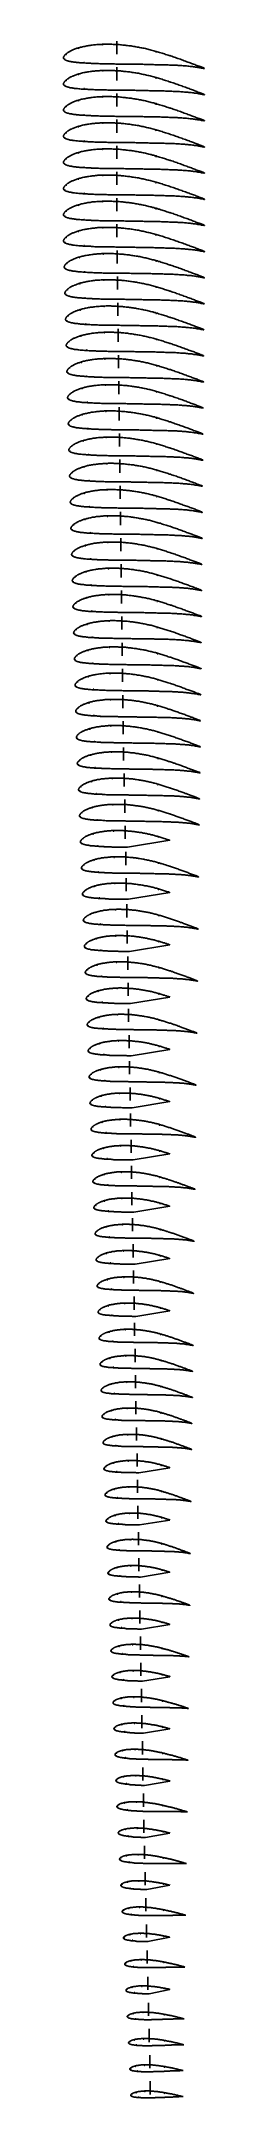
# Model space of a CAD drawing. Header units: metres. Extents: x -812 to 264, y -15627 to 100.
import ezdxf

# ---------------------------------------------------------------- set-up
doc = ezdxf.new("R2010")
doc.units = ezdxf.units.M

msp = doc.modelspace()

# ---------------------------------------------------------------- linework, layer by layer
for p, q in [((-405, 0), (-405, 100)), ((-405, -200), (-405, -100)), ((-405, -400), (-405, -300)), ((-405, -600), (-405, -500)), ((-405, -800), (-405, -700)), ((-405, -1000), (-405, -900)), ((-405, -1200), (-405, -1100)), ((-405, -1400), (-405, -1300)), ((-402, -1600), (-402, -1500)), ((-400, -1800), (-400, -1700)), ((-397, -2000), (-397, -1900)), ((-395, -2200), (-395, -2100)), ((-392, -2400), (-392, -2300)), ((-390, -2600), (-390, -2500)), ((-387, -2800), (-387, -2700)), ((-384, -3000), (-384, -2900)), ((-382, -3200), (-382, -3100)), ((-379, -3400), (-379, -3300)), ((-377, -3600), (-377, -3500)), ((-374, -3800), (-374, -3700)), ((-372, -4000), (-372, -3900)), ((-369, -4200), (-369, -4100)), ((-367, -4400), (-367, -4300)), ((-364, -4600), (-364, -4500)), ((-361, -4800), (-361, -4700)), ((-359, -5000), (-359, -4900)), ((-356, -5200), (-356, -5100)), ((-353, -5400), (-353, -5300)), ((-348, -5600), (-348, -5500)), ((-344, -5800), (-344, -5700)), ((-341, -6000), (-341, -5900)), ((-337, -6200), (-337, -6100)), ((-333, -6400), (-333, -6300)), ((-330, -6600), (-330, -6500)), ((-326, -6800), (-326, -6700)), ((-322, -7000), (-322, -6900)), ((-319, -7200), (-319, -7100)), ((-315, -7400), (-315, -7300)), ((-312, -7600), (-312, -7500)), ((-308, -7800), (-308, -7700)), ((-304, -8000), (-304, -7900)), ((-301, -8200), (-301, -8100)), ((-297, -8400), (-297, -8300)), ((-293, -8600), (-293, -8500)), ((-290, -8800), (-290, -8700)), ((-285, -9000), (-285, -8900)), ((-281, -9200), (-281, -9100)), ((-278, -9400), (-278, -9300)), ((-274, -9600), (-274, -9500)), ((-270, -9800), (-270, -9700)), ((-266, -10000), (-266, -9900)), ((-262, -10200), (-262, -10100)), ((-259, -10400), (-259, -10300)), ((-255, -10600), (-255, -10500)), ((-251, -10800), (-251, -10700)), ((-248, -11000), (-248, -10900)), ((-244, -11200), (-244, -11100)), ((-240, -11400), (-240, -11300)), ((-236, -11600), (-236, -11500)), ((-232, -11800), (-232, -11700)), ((-229, -12000), (-229, -11900)), ((-225, -12200), (-225, -12100)), ((-221, -12400), (-221, -12300)), ((-217, -12600), (-217, -12500)), ((-214, -12800), (-214, -12700)), ((-210, -13000), (-210, -12900)), ((-206, -13200), (-206, -13100)), ((-202, -13400), (-202, -13300)), ((-198, -13600), (-198, -13500)), ((-193, -13800), (-193, -13700)), ((-188, -14000), (-188, -13900)), ((-183, -14200), (-183, -14100)), ((-178, -14400), (-178, -14300)), ((-173, -14600), (-173, -14500)), ((-168, -14800), (-168, -14700)), ((-163, -15000), (-163, -14900)), ((-158, -15200), (-158, -15100)), ((-153, -15400), (-153, -15300)), ((-150, -15600), (-150, -15500))]:
    msp.add_line(p, q)
at = {"layer": 'FoilLayer'}
for points in [[(264, -108), (260, -107), (255, -105), (250, -102), (243, -100), (237, -97), (230, -95), (222, -92), (214, -89), (206, -86), (198, -83), (189, -79), (181, -76), (172, -73), (164, -70), (155, -67), (146, -63), (137, -60), (128, -57), (118, -53), (109, -50), (99, -46), (90, -43), (80, -39), (71, -36), (61, -32), (52, -29), (42, -26), (33, -22), (24, -19), (14, -16), (5, -13), (0, -11), (0, -12), (-5, -10), (-14, -7), (-23, -4), (-33, -1), (-42, 2), (-51, 5), (-60, 8), (-70, 11), (-79, 14), (-88, 16), (-97, 19), (-106, 22), (-115, 24), (-124, 27), (-133, 29), (-142, 32), (-151, 34), (-160, 36), (-169, 38), (-178, 40), (-187, 43), (-196, 45), (-205, 46), (-214, 48), (-223, 50), (-232, 52), (-241, 54), (-250, 55), (-259, 57), (-268, 58), (-278, 60), (-287, 61), (-296, 63), (-305, 64), (-314, 65), (-323, 66), (-333, 67), (-342, 68), (-351, 69), (-360, 70), (-369, 71), (-378, 72), (-387, 73), (-396, 73), (-406, 74), (-415, 74), (-424, 75), (-433, 75), (-442, 76), (-451, 76), (-460, 76), (-469, 76), (-478, 76), (-487, 76), (-496, 76), (-505, 76), (-514, 76), (-523, 75), (-532, 75), (-540, 74), (-549, 74), (-558, 73), (-567, 72), (-575, 71), (-584, 71), (-592, 70), (-601, 68), (-609, 67), (-618, 66), (-626, 65), (-634, 63), (-642, 62), (-650, 60), (-658, 59), (-666, 57), (-674, 55), (-681, 53), (-688, 51), (-696, 49), (-703, 47), (-709, 45), (-716, 43), (-723, 40), (-729, 38), (-735, 35), (-740, 33), (-746, 31), (-751, 28), (-756, 26), (-760, 24), (-764, 21), (-768, 19), (-772, 17), (-775, 15), (-778, 13), (-781, 11), (-784, 9), (-786, 7), (-789, 5), (-791, 4), (-793, 2), (-795, 0), (-796, -1), (-798, -3), (-799, -4), (-801, -6), (-802, -7), (-803, -9), (-804, -10), (-805, -11), (-806, -13), (-807, -14), (-808, -15), (-808, -16), (-809, -18), (-810, -19), (-810, -20), (-811, -21), (-811, -22), (-811, -23), (-811, -24), (-812, -25), (-812, -26), (-812, -27), (-812, -28), (-812, -29), (-812, -30), (-811, -31), (-811, -32), (-811, -33), (-810, -34), (-809, -35), (-809, -36), (-808, -37), (-807, -38), (-806, -39), (-805, -40), (-804, -41), (-803, -42), (-801, -42), (-800, -43), (-798, -44), (-797, -45), (-795, -46), (-793, -46), (-791, -47), (-789, -48), (-787, -49), (-784, -50), (-781, -50), (-779, -51), (-775, -52), (-772, -53), (-769, -54), (-765, -55), (-760, -56), (-756, -56), (-751, -57), (-746, -58), (-740, -59), (-733, -60), (-727, -61), (-719, -62), (-712, -63), (-704, -63), (-696, -64), (-687, -65), (-678, -66), (-670, -66), (-661, -67), (-651, -67), (-642, -68), (-632, -68), (-623, -69), (-613, -69), (-603, -69), (-600, -70), (-600, -71), (-593, -71), (-584, -71), (-574, -72), (-564, -72), (-554, -72), (-544, -72), (-534, -73), (-524, -73), (-514, -73), (-504, -73), (-494, -73), (-483, -74), (-473, -74), (-463, -74), (-453, -74), (-443, -74), (-432, -74), (-422, -74), (-412, -75), (-402, -75), (-392, -75), (-381, -75), (-371, -75), (-361, -75), (-351, -75), (-340, -76), (-330, -76), (-320, -76), (-310, -76), (-299, -76), (-289, -76), (-279, -76), (-269, -76), (-258, -77), (-248, -77), (-238, -77), (-228, -77), (-218, -77), (-208, -77), (-197, -78), (-187, -78), (-177, -78), (-167, -78), (-157, -79), (-146, -79), (-136, -79), (-126, -79), (-116, -80), (-105, -80), (-95, -80), (-85, -80), (-75, -80), (-65, -81), (-55, -81), (-44, -81), (-34, -82), (-24, -82), (-14, -82), (-4, -83), (6, -83), (15, -83), (25, -84), (35, -84), (44, -85), (54, -85), (64, -86), (73, -86), (82, -87), (91, -87), (100, -88), (110, -89), (118, -90), (127, -90), (136, -91), (145, -92), (154, -93), (162, -94), (171, -95), (179, -96), (188, -97), (196, -98), (204, -99), (212, -101), (220, -102), (228, -103), (235, -105), (242, -106), (249, -107), (255, -108), (260, -110), (263, -110)], [(264, -308), (260, -307), (255, -305), (250, -302), (243, -300), (237, -297), (230, -295), (222, -292), (214, -289), (206, -286), (198, -283), (189, -279), (181, -276), (172, -273), (164, -270), (155, -267), (146, -263), (137, -260), (128, -257), (118, -253), (109, -250), (99, -246), (90, -243), (80, -239), (71, -236), (61, -232), (52, -229), (42, -226), (33, -222), (24, -219), (14, -216), (5, -213), (0, -211), (0, -212), (-5, -210), (-14, -207), (-23, -204), (-33, -201), (-42, -198), (-51, -195), (-60, -192), (-70, -189), (-79, -186), (-88, -184), (-97, -181), (-106, -178), (-115, -176), (-124, -173), (-133, -171), (-142, -168), (-151, -166), (-160, -164), (-169, -162), (-178, -160), (-187, -157), (-196, -155), (-205, -154), (-214, -152), (-223, -150), (-232, -148), (-241, -146), (-250, -145), (-259, -143), (-268, -142), (-278, -140), (-287, -139), (-296, -137), (-305, -136), (-314, -135), (-323, -134), (-333, -133), (-342, -132), (-351, -131), (-360, -130), (-369, -129), (-378, -128), (-387, -127), (-396, -127), (-406, -126), (-415, -126), (-424, -125), (-433, -125), (-442, -124), (-451, -124), (-460, -124), (-469, -124), (-478, -124), (-487, -124), (-496, -124), (-505, -124), (-514, -124), (-523, -125), (-532, -125), (-540, -126), (-549, -126), (-558, -127), (-567, -128), (-575, -129), (-584, -129), (-592, -130), (-601, -132), (-609, -133), (-618, -134), (-626, -135), (-634, -137), (-642, -138), (-650, -140), (-658, -141), (-666, -143), (-674, -145), (-681, -147), (-688, -149), (-696, -151), (-703, -153), (-709, -155), (-716, -157), (-723, -160), (-729, -162), (-735, -165), (-740, -167), (-746, -169), (-751, -172), (-756, -174), (-760, -176), (-764, -179), (-768, -181), (-772, -183), (-775, -185), (-778, -187), (-781, -189), (-784, -191), (-786, -193), (-789, -195), (-791, -196), (-793, -198), (-795, -200), (-796, -201), (-798, -203), (-799, -204), (-801, -206), (-802, -207), (-803, -209), (-804, -210), (-805, -211), (-806, -213), (-807, -214), (-808, -215), (-808, -216), (-809, -218), (-810, -219), (-810, -220), (-811, -221), (-811, -222), (-811, -223), (-811, -224), (-812, -225), (-812, -226), (-812, -227), (-812, -228), (-812, -229), (-812, -230), (-811, -231), (-811, -232), (-811, -233), (-810, -234), (-809, -235), (-809, -236), (-808, -237), (-807, -238), (-806, -239), (-805, -240), (-804, -241), (-803, -242), (-801, -242), (-800, -243), (-798, -244), (-797, -245), (-795, -246), (-793, -246), (-791, -247), (-789, -248), (-787, -249), (-784, -250), (-781, -250), (-779, -251), (-775, -252), (-772, -253), (-769, -254), (-765, -255), (-760, -256), (-756, -256), (-751, -257), (-746, -258), (-740, -259), (-733, -260), (-727, -261), (-719, -262), (-712, -263), (-704, -263), (-696, -264), (-687, -265), (-678, -266), (-670, -266), (-661, -267), (-651, -267), (-642, -268), (-632, -268), (-623, -269), (-613, -269), (-603, -269), (-600, -270), (-600, -271), (-593, -271), (-584, -271), (-574, -272), (-564, -272), (-554, -272), (-544, -272), (-534, -273), (-524, -273), (-514, -273), (-504, -273), (-494, -273), (-483, -273), (-473, -274), (-463, -274), (-453, -274), (-443, -274), (-432, -274), (-422, -274), (-412, -275), (-402, -275), (-392, -275), (-381, -275), (-371, -275), (-361, -275), (-351, -275), (-340, -276), (-330, -276), (-320, -276), (-310, -276), (-299, -276), (-289, -276), (-279, -276), (-269, -276), (-258, -277), (-248, -277), (-238, -277), (-228, -277), (-218, -277), (-208, -277), (-197, -278), (-187, -278), (-177, -278), (-167, -278), (-157, -279), (-146, -279), (-136, -279), (-126, -279), (-116, -280), (-105, -280), (-95, -280), (-85, -280), (-75, -280), (-65, -281), (-55, -281), (-44, -281), (-34, -282), (-24, -282), (-14, -282), (-4, -283), (6, -283), (15, -283), (25, -284), (35, -284), (44, -285), (54, -285), (64, -286), (73, -286), (82, -287), (91, -287), (100, -288), (110, -289), (118, -290), (127, -290), (136, -291), (145, -292), (154, -293), (162, -294), (171, -295), (179, -296), (188, -297), (196, -298), (204, -299), (212, -301), (220, -302), (228, -303), (235, -305), (242, -306), (249, -307), (255, -308), (260, -310), (263, -310)], [(264, -508), (260, -507), (255, -505), (250, -502), (243, -500), (237, -497), (230, -495), (222, -492), (214, -489), (206, -486), (198, -483), (189, -479), (181, -476), (172, -473), (164, -470), (155, -467), (146, -463), (137, -460), (128, -457), (118, -453), (109, -450), (99, -446), (90, -443), (80, -439), (71, -436), (61, -432), (52, -429), (42, -426), (33, -422), (24, -419), (14, -416), (5, -413), (0, -411), (0, -412), (-5, -410), (-14, -407), (-23, -404), (-33, -401), (-42, -398), (-51, -395), (-60, -392), (-70, -389), (-79, -386), (-88, -384), (-97, -381), (-106, -378), (-115, -376), (-124, -373), (-133, -371), (-142, -368), (-151, -366), (-160, -364), (-169, -362), (-178, -360), (-187, -357), (-196, -355), (-205, -354), (-214, -352), (-223, -350), (-232, -348), (-241, -346), (-250, -345), (-259, -343), (-268, -342), (-278, -340), (-287, -339), (-296, -337), (-305, -336), (-314, -335), (-323, -334), (-333, -333), (-342, -332), (-351, -331), (-360, -330), (-369, -329), (-378, -328), (-387, -327), (-396, -327), (-406, -326), (-415, -326), (-424, -325), (-433, -325), (-442, -324), (-451, -324), (-460, -324), (-469, -324), (-478, -324), (-487, -324), (-496, -324), (-505, -324), (-514, -324), (-523, -325), (-532, -325), (-540, -326), (-549, -326), (-558, -327), (-567, -328), (-575, -329), (-584, -329), (-592, -330), (-601, -332), (-609, -333), (-618, -334), (-626, -335), (-634, -337), (-642, -338), (-650, -340), (-658, -341), (-666, -343), (-674, -345), (-681, -347), (-688, -349), (-696, -351), (-703, -353), (-709, -355), (-716, -357), (-723, -360), (-729, -362), (-735, -365), (-740, -367), (-746, -369), (-751, -372), (-756, -374), (-760, -376), (-764, -379), (-768, -381), (-772, -383), (-775, -385), (-778, -387), (-781, -389), (-784, -391), (-786, -393), (-789, -395), (-791, -396), (-793, -398), (-795, -400), (-796, -401), (-798, -403), (-799, -404), (-801, -406), (-802, -407), (-803, -409), (-804, -410), (-805, -411), (-806, -413), (-807, -414), (-808, -415), (-808, -416), (-809, -418), (-810, -419), (-810, -420), (-811, -421), (-811, -422), (-811, -423), (-811, -424), (-812, -425), (-812, -426), (-812, -427), (-812, -428), (-812, -429), (-812, -430), (-811, -431), (-811, -432), (-811, -433), (-810, -434), (-809, -435), (-809, -436), (-808, -437), (-807, -438), (-806, -439), (-805, -440), (-804, -441), (-803, -442), (-801, -442), (-800, -443), (-798, -444), (-797, -445), (-795, -446), (-793, -446), (-791, -447), (-789, -448), (-787, -449), (-784, -450), (-781, -450), (-779, -451), (-775, -452), (-772, -453), (-769, -454), (-765, -455), (-760, -456), (-756, -456), (-751, -457), (-746, -458), (-740, -459), (-733, -460), (-727, -461), (-719, -462), (-712, -463), (-704, -463), (-696, -464), (-687, -465), (-678, -466), (-670, -466), (-661, -467), (-651, -467), (-642, -468), (-632, -468), (-623, -469), (-613, -469), (-603, -469), (-600, -470), (-600, -471), (-593, -471), (-584, -471), (-574, -472), (-564, -472), (-554, -472), (-544, -472), (-534, -473), (-524, -473), (-514, -473), (-504, -473), (-494, -473), (-483, -473), (-473, -474), (-463, -474), (-453, -474), (-443, -474), (-432, -474), (-422, -474), (-412, -475), (-402, -475), (-392, -475), (-381, -475), (-371, -475), (-361, -475), (-351, -475), (-340, -476), (-330, -476), (-320, -476), (-310, -476), (-299, -476), (-289, -476), (-279, -476), (-269, -476), (-258, -477), (-248, -477), (-238, -477), (-228, -477), (-218, -477), (-208, -477), (-197, -478), (-187, -478), (-177, -478), (-167, -478), (-157, -479), (-146, -479), (-136, -479), (-126, -479), (-116, -480), (-105, -480), (-95, -480), (-85, -480), (-75, -480), (-65, -481), (-55, -481), (-44, -481), (-34, -482), (-24, -482), (-14, -482), (-4, -483), (6, -483), (15, -483), (25, -484), (35, -484), (44, -485), (54, -485), (64, -486), (73, -486), (82, -487), (91, -487), (100, -488), (110, -489), (118, -490), (127, -490), (136, -491), (145, -492), (154, -493), (162, -494), (171, -495), (179, -496), (188, -497), (196, -498), (204, -499), (212, -501), (220, -502), (228, -503), (235, -505), (242, -506), (249, -507), (255, -508), (260, -510), (263, -510)], [(264, -708), (260, -707), (255, -705), (250, -702), (243, -700), (237, -697), (230, -695), (222, -692), (214, -689), (206, -686), (198, -683), (189, -679), (181, -676), (172, -673), (164, -670), (155, -667), (146, -663), (137, -660), (128, -657), (118, -653), (109, -650), (99, -646), (90, -643), (80, -639), (71, -636), (61, -632), (52, -629), (42, -626), (33, -622), (24, -619), (14, -616), (5, -613), (0, -611), (0, -612), (-5, -610), (-14, -607), (-23, -604), (-33, -601), (-42, -598), (-51, -595), (-60, -592), (-70, -589), (-79, -586), (-88, -584), (-97, -581), (-106, -578), (-115, -576), (-124, -573), (-133, -571), (-142, -568), (-151, -566), (-160, -564), (-169, -562), (-178, -560), (-187, -557), (-196, -555), (-205, -554), (-214, -552), (-223, -550), (-232, -548), (-241, -546), (-250, -545), (-259, -543), (-268, -542), (-278, -540), (-287, -539), (-296, -537), (-305, -536), (-314, -535), (-323, -534), (-333, -533), (-342, -532), (-351, -531), (-360, -530), (-369, -529), (-378, -528), (-387, -527), (-396, -527), (-406, -526), (-415, -526), (-424, -525), (-433, -525), (-442, -524), (-451, -524), (-460, -524), (-469, -524), (-478, -524), (-487, -524), (-496, -524), (-505, -524), (-514, -524), (-523, -525), (-532, -525), (-540, -526), (-549, -526), (-558, -527), (-567, -528), (-575, -529), (-584, -529), (-592, -530), (-601, -532), (-609, -533), (-618, -534), (-626, -535), (-634, -537), (-642, -538), (-650, -540), (-658, -541), (-666, -543), (-674, -545), (-681, -547), (-688, -549), (-696, -551), (-703, -553), (-709, -555), (-716, -557), (-723, -560), (-729, -562), (-735, -565), (-740, -567), (-746, -569), (-751, -572), (-756, -574), (-760, -576), (-764, -579), (-768, -581), (-772, -583), (-775, -585), (-778, -587), (-781, -589), (-784, -591), (-786, -593), (-789, -595), (-791, -596), (-793, -598), (-795, -600), (-796, -601), (-798, -603), (-799, -604), (-801, -606), (-802, -607), (-803, -609), (-804, -610), (-805, -611), (-806, -613), (-807, -614), (-808, -615), (-808, -616), (-809, -618), (-810, -619), (-810, -620), (-811, -621), (-811, -622), (-811, -623), (-811, -624), (-812, -625), (-812, -626), (-812, -627), (-812, -628), (-812, -629), (-812, -630), (-811, -631), (-811, -632), (-811, -633), (-810, -634), (-809, -635), (-809, -636), (-808, -637), (-807, -638), (-806, -639), (-805, -640), (-804, -641), (-803, -642), (-801, -642), (-800, -643), (-798, -644), (-797, -645), (-795, -646), (-793, -646), (-791, -647), (-789, -648), (-787, -649), (-784, -650), (-781, -650), (-779, -651), (-775, -652), (-772, -653), (-769, -654), (-765, -655), (-760, -656), (-756, -656), (-751, -657), (-746, -658), (-740, -659), (-733, -660), (-727, -661), (-719, -662), (-712, -663), (-704, -663), (-696, -664), (-687, -665), (-678, -666), (-670, -666), (-661, -667), (-651, -667), (-642, -668), (-632, -668), (-623, -669), (-613, -669), (-603, -669), (-600, -670), (-600, -671), (-593, -671), (-584, -671), (-574, -672), (-564, -672), (-554, -672), (-544, -672), (-534, -673), (-524, -673), (-514, -673), (-504, -673), (-494, -673), (-483, -673), (-473, -674), (-463, -674), (-453, -674), (-443, -674), (-432, -674), (-422, -674), (-412, -675), (-402, -675), (-392, -675), (-381, -675), (-371, -675), (-361, -675), (-351, -675), (-340, -676), (-330, -676), (-320, -676), (-310, -676), (-299, -676), (-289, -676), (-279, -676), (-269, -676), (-258, -677), (-248, -677), (-238, -677), (-228, -677), (-218, -677), (-208, -677), (-197, -678), (-187, -678), (-177, -678), (-167, -678), (-157, -679), (-146, -679), (-136, -679), (-126, -679), (-116, -680), (-105, -680), (-95, -680), (-85, -680), (-75, -680), (-65, -681), (-55, -681), (-44, -681), (-34, -682), (-24, -682), (-14, -682), (-4, -683), (6, -683), (15, -683), (25, -684), (35, -684), (44, -685), (54, -685), (64, -686), (73, -686), (82, -687), (91, -687), (100, -688), (110, -689), (118, -690), (127, -690), (136, -691), (145, -692), (154, -693), (162, -694), (171, -695), (179, -696), (188, -697), (196, -698), (204, -699), (212, -701), (220, -702), (228, -703), (235, -705), (242, -706), (249, -707), (255, -708), (260, -710), (263, -710)], [(264, -908), (260, -907), (255, -905), (250, -902), (243, -900), (237, -897), (230, -895), (222, -892), (214, -889), (206, -886), (198, -883), (189, -879), (181, -876), (172, -873), (164, -870), (155, -867), (146, -863), (137, -860), (128, -857), (118, -853), (109, -850), (99, -846), (90, -843), (80, -839), (71, -836), (61, -832), (52, -829), (42, -826), (33, -822), (24, -819), (14, -816), (5, -813), (0, -811), (0, -812), (-5, -810), (-14, -807), (-23, -804), (-33, -801), (-42, -798), (-51, -795), (-60, -792), (-70, -789), (-79, -786), (-88, -784), (-97, -781), (-106, -778), (-115, -776), (-124, -773), (-133, -771), (-142, -768), (-151, -766), (-160, -764), (-169, -762), (-178, -760), (-187, -757), (-196, -755), (-205, -754), (-214, -752), (-223, -750), (-232, -748), (-241, -746), (-250, -745), (-259, -743), (-268, -742), (-278, -740), (-287, -739), (-296, -737), (-305, -736), (-314, -735), (-323, -734), (-333, -733), (-342, -732), (-351, -731), (-360, -730), (-369, -729), (-378, -728), (-387, -727), (-396, -727), (-406, -726), (-415, -726), (-424, -725), (-433, -725), (-442, -724), (-451, -724), (-460, -724), (-469, -724), (-478, -724), (-487, -724), (-496, -724), (-505, -724), (-514, -724), (-523, -725), (-532, -725), (-540, -726), (-549, -726), (-558, -727), (-567, -728), (-575, -729), (-584, -729), (-592, -730), (-601, -732), (-609, -733), (-618, -734), (-626, -735), (-634, -737), (-642, -738), (-650, -740), (-658, -741), (-666, -743), (-674, -745), (-681, -747), (-688, -749), (-696, -751), (-703, -753), (-709, -755), (-716, -757), (-723, -760), (-729, -762), (-735, -765), (-740, -767), (-746, -769), (-751, -772), (-756, -774), (-760, -776), (-764, -779), (-768, -781), (-772, -783), (-775, -785), (-778, -787), (-781, -789), (-784, -791), (-786, -793), (-789, -795), (-791, -796), (-793, -798), (-795, -800), (-796, -801), (-798, -803), (-799, -804), (-801, -806), (-802, -807), (-803, -809), (-804, -810), (-805, -811), (-806, -813), (-807, -814), (-808, -815), (-808, -816), (-809, -818), (-810, -819), (-810, -820), (-811, -821), (-811, -822), (-811, -823), (-811, -824), (-812, -825), (-812, -826), (-812, -827), (-812, -828), (-812, -829), (-812, -830), (-811, -831), (-811, -832), (-811, -833), (-810, -834), (-809, -835), (-809, -836), (-808, -837), (-807, -838), (-806, -839), (-805, -840), (-804, -841), (-803, -842), (-801, -842), (-800, -843), (-798, -844), (-797, -845), (-795, -846), (-793, -846), (-791, -847), (-789, -848), (-787, -849), (-784, -850), (-781, -850), (-779, -851), (-775, -852), (-772, -853), (-769, -854), (-765, -855), (-760, -856), (-756, -856), (-751, -857), (-746, -858), (-740, -859), (-733, -860), (-727, -861), (-719, -862), (-712, -863), (-704, -863), (-696, -864), (-687, -865), (-678, -866), (-670, -866), (-661, -867), (-651, -867), (-642, -868), (-632, -868), (-623, -869), (-613, -869), (-603, -869), (-600, -870), (-600, -871), (-593, -871), (-584, -871), (-574, -872), (-564, -872), (-554, -872), (-544, -872), (-534, -873), (-524, -873), (-514, -873), (-504, -873), (-494, -873), (-483, -873), (-473, -874), (-463, -874), (-453, -874), (-443, -874), (-432, -874), (-422, -874), (-412, -875), (-402, -875), (-392, -875), (-381, -875), (-371, -875), (-361, -875), (-351, -875), (-340, -876), (-330, -876), (-320, -876), (-310, -876), (-299, -876), (-289, -876), (-279, -876), (-269, -876), (-258, -877), (-248, -877), (-238, -877), (-228, -877), (-218, -877), (-208, -877), (-197, -878), (-187, -878), (-177, -878), (-167, -878), (-157, -879), (-146, -879), (-136, -879), (-126, -879), (-116, -880), (-105, -880), (-95, -880), (-85, -880), (-75, -880), (-65, -881), (-55, -881), (-44, -881), (-34, -882), (-24, -882), (-14, -882), (-4, -883), (6, -883), (15, -883), (25, -884), (35, -884), (44, -885), (54, -885), (64, -886), (73, -886), (82, -887), (91, -887), (100, -888), (110, -889), (118, -890), (127, -890), (136, -891), (145, -892), (154, -893), (162, -894), (171, -895), (179, -896), (188, -897), (196, -898), (204, -899), (212, -901), (220, -902), (228, -903), (235, -905), (242, -906), (249, -907), (255, -908), (260, -910), (263, -910)], [(264, -1108), (260, -1107), (255, -1105), (250, -1102), (243, -1100), (237, -1097), (230, -1095), (222, -1092), (214, -1089), (206, -1086), (198, -1083), (189, -1079), (181, -1076), (172, -1073), (164, -1070), (155, -1067), (146, -1063), (137, -1060), (128, -1057), (118, -1053), (109, -1050), (99, -1046), (90, -1043), (80, -1039), (71, -1036), (61, -1032), (52, -1029), (42, -1026), (33, -1022), (24, -1019), (14, -1016), (5, -1013), (0, -1011), (0, -1012), (-5, -1010), (-14, -1007), (-23, -1004), (-33, -1001), (-42, -998), (-51, -995), (-60, -992), (-70, -989), (-79, -986), (-88, -984), (-97, -981), (-106, -978), (-115, -976), (-124, -973), (-133, -971), (-142, -968), (-151, -966), (-160, -964), (-169, -962), (-178, -960), (-187, -957), (-196, -955), (-205, -954), (-214, -952), (-223, -950), (-232, -948), (-241, -946), (-250, -945), (-259, -943), (-268, -942), (-278, -940), (-287, -939), (-296, -937), (-305, -936), (-314, -935), (-323, -934), (-333, -933), (-342, -932), (-351, -931), (-360, -930), (-369, -929), (-378, -928), (-387, -927), (-396, -927), (-406, -926), (-415, -926), (-424, -925), (-433, -925), (-442, -924), (-451, -924), (-460, -924), (-469, -924), (-478, -924), (-487, -924), (-496, -924), (-505, -924), (-514, -924), (-523, -925), (-532, -925), (-540, -926), (-549, -926), (-558, -927), (-567, -928), (-575, -929), (-584, -929), (-592, -930), (-601, -932), (-609, -933), (-618, -934), (-626, -935), (-634, -937), (-642, -938), (-650, -940), (-658, -941), (-666, -943), (-674, -945), (-681, -947), (-688, -949), (-696, -951), (-703, -953), (-709, -955), (-716, -957), (-723, -960), (-729, -962), (-735, -965), (-740, -967), (-746, -969), (-751, -972), (-756, -974), (-760, -976), (-764, -979), (-768, -981), (-772, -983), (-775, -985), (-778, -987), (-781, -989), (-784, -991), (-786, -993), (-789, -995), (-791, -996), (-793, -998), (-795, -1000), (-796, -1001), (-798, -1003), (-799, -1004), (-801, -1006), (-802, -1007), (-803, -1009), (-804, -1010), (-805, -1011), (-806, -1013), (-807, -1014), (-808, -1015), (-808, -1016), (-809, -1018), (-810, -1019), (-810, -1020), (-811, -1021), (-811, -1022), (-811, -1023), (-811, -1024), (-812, -1025), (-812, -1026), (-812, -1027), (-812, -1028), (-812, -1029), (-812, -1030), (-811, -1031), (-811, -1032), (-811, -1033), (-810, -1034), (-809, -1035), (-809, -1036), (-808, -1037), (-807, -1038), (-806, -1039), (-805, -1040), (-804, -1041), (-803, -1042), (-801, -1042), (-800, -1043), (-798, -1044), (-797, -1045), (-795, -1046), (-793, -1046), (-791, -1047), (-789, -1048), (-787, -1049), (-784, -1050), (-781, -1050), (-779, -1051), (-775, -1052), (-772, -1053), (-769, -1054), (-765, -1055), (-760, -1056), (-756, -1056), (-751, -1057), (-746, -1058), (-740, -1059), (-733, -1060), (-727, -1061), (-719, -1062), (-712, -1063), (-704, -1063), (-696, -1064), (-687, -1065), (-678, -1066), (-670, -1066), (-661, -1067), (-651, -1067), (-642, -1068), (-632, -1068), (-623, -1069), (-613, -1069), (-603, -1069), (-600, -1070), (-600, -1071), (-593, -1071), (-584, -1071), (-574, -1072), (-564, -1072), (-554, -1072), (-544, -1072), (-534, -1073), (-524, -1073), (-514, -1073), (-504, -1073), (-494, -1073), (-483, -1073), (-473, -1074), (-463, -1074), (-453, -1074), (-443, -1074), (-432, -1074), (-422, -1074), (-412, -1075), (-402, -1075), (-392, -1075), (-381, -1075), (-371, -1075), (-361, -1075), (-351, -1075), (-340, -1076), (-330, -1076), (-320, -1076), (-310, -1076), (-299, -1076), (-289, -1076), (-279, -1076), (-269, -1076), (-258, -1077), (-248, -1077), (-238, -1077), (-228, -1077), (-218, -1077), (-208, -1077), (-197, -1078), (-187, -1078), (-177, -1078), (-167, -1078), (-157, -1079), (-146, -1079), (-136, -1079), (-126, -1079), (-116, -1080), (-105, -1080), (-95, -1080), (-85, -1080), (-75, -1080), (-65, -1081), (-55, -1081), (-44, -1081), (-34, -1082), (-24, -1082), (-14, -1082), (-4, -1083), (6, -1083), (15, -1083), (25, -1084), (35, -1084), (44, -1085), (54, -1085), (64, -1086), (73, -1086), (82, -1087), (91, -1087), (100, -1088), (110, -1089), (118, -1090), (127, -1090), (136, -1091), (145, -1092), (154, -1093), (162, -1094), (171, -1095), (179, -1096), (188, -1097), (196, -1098), (204, -1099), (212, -1101), (220, -1102), (228, -1103), (235, -1105), (242, -1106), (249, -1107), (255, -1108), (260, -1110), (263, -1110)], [(264, -1308), (260, -1307), (255, -1305), (250, -1302), (243, -1300), (237, -1297), (230, -1295), (222, -1292), (214, -1289), (206, -1286), (198, -1283), (189, -1279), (181, -1276), (172, -1273), (164, -1270), (155, -1267), (146, -1263), (137, -1260), (128, -1257), (118, -1253), (109, -1250), (99, -1246), (90, -1243), (80, -1239), (71, -1236), (61, -1232), (52, -1229), (42, -1226), (33, -1222), (24, -1219), (14, -1216), (5, -1213), (0, -1211), (0, -1212), (-5, -1210), (-14, -1207), (-23, -1204), (-33, -1201), (-42, -1198), (-51, -1195), (-60, -1192), (-70, -1189), (-79, -1186), (-88, -1184), (-97, -1181), (-106, -1178), (-115, -1176), (-124, -1173), (-133, -1171), (-142, -1168), (-151, -1166), (-160, -1164), (-169, -1162), (-178, -1160), (-187, -1157), (-196, -1155), (-205, -1154), (-214, -1152), (-223, -1150), (-232, -1148), (-241, -1146), (-250, -1145), (-259, -1143), (-268, -1142), (-278, -1140), (-287, -1139), (-296, -1137), (-305, -1136), (-314, -1135), (-323, -1134), (-333, -1133), (-342, -1132), (-351, -1131), (-360, -1130), (-369, -1129), (-378, -1128), (-387, -1127), (-396, -1127), (-406, -1126), (-415, -1126), (-424, -1125), (-433, -1125), (-442, -1124), (-451, -1124), (-460, -1124), (-469, -1124), (-478, -1124), (-487, -1124), (-496, -1124), (-505, -1124), (-514, -1124), (-523, -1125), (-532, -1125), (-540, -1126), (-549, -1126), (-558, -1127), (-567, -1128), (-575, -1129), (-584, -1129), (-592, -1130), (-601, -1132), (-609, -1133), (-618, -1134), (-626, -1135), (-634, -1137), (-642, -1138), (-650, -1140), (-658, -1141), (-666, -1143), (-674, -1145), (-681, -1147), (-688, -1149), (-696, -1151), (-703, -1153), (-709, -1155), (-716, -1157), (-723, -1160), (-729, -1162), (-735, -1165), (-740, -1167), (-746, -1169), (-751, -1172), (-756, -1174), (-760, -1176), (-764, -1179), (-768, -1181), (-772, -1183), (-775, -1185), (-778, -1187), (-781, -1189), (-784, -1191), (-786, -1193), (-789, -1195), (-791, -1196), (-793, -1198), (-795, -1200), (-796, -1201), (-798, -1203), (-799, -1204), (-801, -1206), (-802, -1207), (-803, -1209), (-804, -1210), (-805, -1211), (-806, -1213), (-807, -1214), (-808, -1215), (-808, -1216), (-809, -1218), (-810, -1219), (-810, -1220), (-811, -1221), (-811, -1222), (-811, -1223), (-811, -1224), (-812, -1225), (-812, -1226), (-812, -1227), (-812, -1228), (-812, -1229), (-812, -1230), (-811, -1231), (-811, -1232), (-811, -1233), (-810, -1234), (-809, -1235), (-809, -1236), (-808, -1237), (-807, -1238), (-806, -1239), (-805, -1240), (-804, -1241), (-803, -1242), (-801, -1242), (-800, -1243), (-798, -1244), (-797, -1245), (-795, -1246), (-793, -1246), (-791, -1247), (-789, -1248), (-787, -1249), (-784, -1250), (-781, -1250), (-779, -1251), (-775, -1252), (-772, -1253), (-769, -1254), (-765, -1255), (-760, -1256), (-756, -1256), (-751, -1257), (-746, -1258), (-740, -1259), (-733, -1260), (-727, -1261), (-719, -1262), (-712, -1263), (-704, -1263), (-696, -1264), (-687, -1265), (-678, -1266), (-670, -1266), (-661, -1267), (-651, -1267), (-642, -1268), (-632, -1268), (-623, -1269), (-613, -1269), (-603, -1269), (-600, -1270), (-600, -1271), (-593, -1271), (-584, -1271), (-574, -1272), (-564, -1272), (-554, -1272), (-544, -1272), (-534, -1273), (-524, -1273), (-514, -1273), (-504, -1273), (-494, -1273), (-483, -1273), (-473, -1274), (-463, -1274), (-453, -1274), (-443, -1274), (-432, -1274), (-422, -1274), (-412, -1275), (-402, -1275), (-392, -1275), (-381, -1275), (-371, -1275), (-361, -1275), (-351, -1275), (-340, -1276), (-330, -1276), (-320, -1276), (-310, -1276), (-299, -1276), (-289, -1276), (-279, -1276), (-269, -1276), (-258, -1277), (-248, -1277), (-238, -1277), (-228, -1277), (-218, -1277), (-208, -1277), (-197, -1278), (-187, -1278), (-177, -1278), (-167, -1278), (-157, -1279), (-146, -1279), (-136, -1279), (-126, -1279), (-116, -1280), (-105, -1280), (-95, -1280), (-85, -1280), (-75, -1280), (-65, -1281), (-55, -1281), (-44, -1281), (-34, -1282), (-24, -1282), (-14, -1282), (-4, -1283), (6, -1283), (15, -1283), (25, -1284), (35, -1284), (44, -1285), (54, -1285), (64, -1286), (73, -1286), (82, -1287), (91, -1287), (100, -1288), (110, -1289), (118, -1290), (127, -1290), (136, -1291), (145, -1292), (154, -1293), (162, -1294), (171, -1295), (179, -1296), (188, -1297), (196, -1298), (204, -1299), (212, -1301), (220, -1302), (228, -1303), (235, -1305), (242, -1306), (249, -1307), (255, -1308), (260, -1310), (263, -1310)], [(264, -1508), (260, -1507), (255, -1505), (250, -1502), (243, -1500), (237, -1497), (230, -1495), (222, -1492), (214, -1489), (206, -1486), (198, -1483), (189, -1479), (181, -1476), (172, -1473), (164, -1470), (155, -1467), (146, -1463), (137, -1460), (128, -1457), (118, -1453), (109, -1450), (99, -1446), (90, -1443), (80, -1439), (71, -1436), (61, -1432), (52, -1429), (42, -1426), (33, -1422), (24, -1419), (14, -1416), (5, -1413), (0, -1411), (0, -1412), (-5, -1410), (-14, -1407), (-23, -1404), (-33, -1401), (-42, -1398), (-51, -1395), (-60, -1392), (-70, -1389), (-79, -1386), (-88, -1384), (-97, -1381), (-106, -1378), (-115, -1376), (-124, -1373), (-133, -1371), (-142, -1368), (-151, -1366), (-160, -1364), (-169, -1362), (-178, -1360), (-187, -1357), (-196, -1355), (-205, -1354), (-214, -1352), (-223, -1350), (-232, -1348), (-241, -1346), (-250, -1345), (-259, -1343), (-268, -1342), (-278, -1340), (-287, -1339), (-296, -1337), (-305, -1336), (-314, -1335), (-323, -1334), (-333, -1333), (-342, -1332), (-351, -1331), (-360, -1330), (-369, -1329), (-378, -1328), (-387, -1327), (-396, -1327), (-406, -1326), (-415, -1326), (-424, -1325), (-433, -1325), (-442, -1324), (-451, -1324), (-460, -1324), (-469, -1324), (-478, -1324), (-487, -1324), (-496, -1324), (-505, -1324), (-514, -1324), (-523, -1325), (-532, -1325), (-540, -1326), (-549, -1326), (-558, -1327), (-567, -1328), (-575, -1329), (-584, -1329), (-592, -1330), (-601, -1332), (-609, -1333), (-618, -1334), (-626, -1335), (-634, -1337), (-642, -1338), (-650, -1340), (-658, -1341), (-666, -1343), (-674, -1345), (-681, -1347), (-688, -1349), (-696, -1351), (-703, -1353), (-709, -1355), (-716, -1357), (-723, -1360), (-729, -1362), (-735, -1365), (-740, -1367), (-746, -1369), (-751, -1372), (-756, -1374), (-760, -1376), (-764, -1379), (-768, -1381), (-772, -1383), (-775, -1385), (-778, -1387), (-781, -1389), (-784, -1391), (-786, -1393), (-789, -1395), (-791, -1396), (-793, -1398), (-795, -1400), (-796, -1401), (-798, -1403), (-799, -1404), (-801, -1406), (-802, -1407), (-803, -1409), (-804, -1410), (-805, -1411), (-806, -1413), (-807, -1414), (-808, -1415), (-808, -1416), (-809, -1418), (-810, -1419), (-810, -1420), (-811, -1421), (-811, -1422), (-811, -1423), (-811, -1424), (-812, -1425), (-812, -1426), (-812, -1427), (-812, -1428), (-812, -1429), (-812, -1430), (-811, -1431), (-811, -1432), (-811, -1433), (-810, -1434), (-809, -1435), (-809, -1436), (-808, -1437), (-807, -1438), (-806, -1439), (-805, -1440), (-804, -1441), (-803, -1442), (-801, -1442), (-800, -1443), (-798, -1444), (-797, -1445), (-795, -1446), (-793, -1446), (-791, -1447), (-789, -1448), (-787, -1449), (-784, -1450), (-781, -1450), (-779, -1451), (-775, -1452), (-772, -1453), (-769, -1454), (-765, -1455), (-760, -1456), (-756, -1456), (-751, -1457), (-746, -1458), (-740, -1459), (-733, -1460), (-727, -1461), (-719, -1462), (-712, -1463), (-704, -1463), (-696, -1464), (-687, -1465), (-678, -1466), (-670, -1466), (-661, -1467), (-651, -1467), (-642, -1468), (-632, -1468), (-623, -1469), (-613, -1469), (-603, -1469), (-600, -1470), (-600, -1471), (-593, -1471), (-584, -1471), (-574, -1472), (-564, -1472), (-554, -1472), (-544, -1472), (-534, -1473), (-524, -1473), (-514, -1473), (-504, -1473), (-494, -1473), (-483, -1473), (-473, -1474), (-463, -1474), (-453, -1474), (-443, -1474), (-432, -1474), (-422, -1474), (-412, -1475), (-402, -1475), (-392, -1475), (-381, -1475), (-371, -1475), (-361, -1475), (-351, -1475), (-340, -1476), (-330, -1476), (-320, -1476), (-310, -1476), (-299, -1476), (-289, -1476), (-279, -1476), (-269, -1476), (-258, -1477), (-248, -1477), (-238, -1477), (-228, -1477), (-218, -1477), (-208, -1477), (-197, -1478), (-187, -1478), (-177, -1478), (-167, -1478), (-157, -1479), (-146, -1479), (-136, -1479), (-126, -1479), (-116, -1480), (-105, -1480), (-95, -1480), (-85, -1480), (-75, -1480), (-65, -1481), (-55, -1481), (-44, -1481), (-34, -1482), (-24, -1482), (-14, -1482), (-4, -1483), (6, -1483), (15, -1483), (25, -1484), (35, -1484), (44, -1485), (54, -1485), (64, -1486), (73, -1486), (82, -1487), (91, -1487), (100, -1488), (110, -1489), (118, -1490), (127, -1490), (136, -1491), (145, -1492), (154, -1493), (162, -1494), (171, -1495), (179, -1496), (188, -1497), (196, -1498), (204, -1499), (212, -1501), (220, -1502), (228, -1503), (235, -1505), (242, -1506), (249, -1507), (255, -1508), (260, -1510), (263, -1510)], [(262, -1707), (259, -1706), (254, -1704), (248, -1702), (242, -1699), (235, -1697), (228, -1694), (221, -1691), (213, -1688), (205, -1685), (196, -1682), (188, -1679), (180, -1676), (171, -1673), (163, -1669), (154, -1666), (145, -1663), (136, -1660), (127, -1656), (117, -1653), (108, -1649), (99, -1646), (89, -1642), (80, -1639), (70, -1636), (61, -1632), (51, -1629), (42, -1626), (33, -1622), (23, -1619), (14, -1616), (5, -1613), (0, -1611), (0, -1612), (-5, -1610), (-14, -1607), (-23, -1604), (-32, -1601), (-42, -1598), (-51, -1595), (-60, -1592), (-69, -1589), (-78, -1586), (-87, -1584), (-96, -1581), (-105, -1578), (-114, -1576), (-123, -1573), (-132, -1571), (-141, -1569), (-150, -1566), (-159, -1564), (-167, -1562), (-176, -1560), (-185, -1558), (-194, -1556), (-203, -1554), (-212, -1552), (-221, -1550), (-230, -1548), (-239, -1547), (-248, -1545), (-258, -1544), (-267, -1542), (-276, -1541), (-285, -1539), (-294, -1538), (-303, -1537), (-312, -1535), (-321, -1534), (-330, -1533), (-340, -1532), (-349, -1531), (-358, -1530), (-367, -1529), (-376, -1529), (-385, -1528), (-394, -1527), (-403, -1527), (-412, -1526), (-421, -1526), (-430, -1525), (-439, -1525), (-448, -1525), (-457, -1525), (-466, -1524), (-475, -1524), (-484, -1524), (-493, -1524), (-502, -1525), (-511, -1525), (-519, -1525), (-528, -1526), (-537, -1526), (-546, -1527), (-554, -1527), (-563, -1528), (-572, -1529), (-580, -1530), (-589, -1531), (-597, -1532), (-605, -1533), (-614, -1534), (-622, -1536), (-630, -1537), (-638, -1539), (-646, -1540), (-654, -1542), (-662, -1543), (-669, -1545), (-677, -1547), (-684, -1549), (-691, -1551), (-698, -1553), (-705, -1555), (-712, -1558), (-718, -1560), (-724, -1562), (-730, -1565), (-736, -1567), (-741, -1569), (-746, -1572), (-751, -1574), (-755, -1576), (-760, -1579), (-763, -1581), (-767, -1583), (-770, -1585), (-773, -1587), (-776, -1589), (-779, -1591), (-781, -1593), (-784, -1595), (-786, -1596), (-788, -1598), (-790, -1600), (-791, -1601), (-793, -1603), (-794, -1604), (-796, -1606), (-797, -1607), (-798, -1609), (-799, -1610), (-800, -1611), (-801, -1613), (-802, -1614), (-803, -1615), (-803, -1616), (-804, -1618), (-804, -1619), (-805, -1620), (-805, -1621), (-806, -1622), (-806, -1623), (-806, -1624), (-806, -1625), (-807, -1626), (-807, -1627), (-807, -1628), (-807, -1629), (-806, -1630), (-806, -1631), (-806, -1632), (-805, -1633), (-805, -1634), (-804, -1635), (-804, -1636), (-803, -1637), (-802, -1638), (-801, -1639), (-800, -1640), (-799, -1640), (-797, -1641), (-796, -1642), (-795, -1643), (-793, -1644), (-792, -1644), (-790, -1645), (-788, -1646), (-786, -1647), (-784, -1648), (-782, -1648), (-779, -1649), (-776, -1650), (-774, -1651), (-771, -1652), (-767, -1653), (-764, -1653), (-760, -1654), (-756, -1655), (-751, -1656), (-746, -1657), (-741, -1658), (-735, -1659), (-729, -1660), (-722, -1660), (-715, -1661), (-707, -1662), (-699, -1663), (-691, -1664), (-683, -1664), (-674, -1665), (-665, -1666), (-656, -1666), (-647, -1667), (-638, -1667), (-628, -1668), (-619, -1668), (-609, -1669), (-599, -1669), (-596, -1669), (-596, -1670), (-590, -1670), (-580, -1671), (-570, -1671), (-560, -1671), (-550, -1672), (-540, -1672), (-530, -1672), (-520, -1672), (-510, -1673), (-500, -1673), (-490, -1673), (-480, -1673), (-470, -1673), (-460, -1673), (-450, -1673), (-440, -1674), (-430, -1674), (-420, -1674), (-409, -1674), (-399, -1674), (-389, -1674), (-379, -1674), (-369, -1675), (-359, -1675), (-348, -1675), (-338, -1675), (-328, -1675), (-318, -1675), (-308, -1675), (-297, -1676), (-287, -1676), (-277, -1676), (-267, -1676), (-257, -1676), (-247, -1676), (-237, -1676), (-226, -1677), (-216, -1677), (-206, -1677), (-196, -1677), (-186, -1677), (-176, -1678), (-166, -1678), (-156, -1678), (-145, -1678), (-135, -1679), (-125, -1679), (-115, -1679), (-105, -1679), (-95, -1679), (-85, -1680), (-74, -1680), (-64, -1680), (-54, -1680), (-44, -1681), (-34, -1681), (-24, -1681), (-14, -1682), (-4, -1682), (6, -1682), (15, -1683), (25, -1683), (35, -1684), (44, -1684), (54, -1685), (63, -1685), (73, -1686), (82, -1686), (91, -1687), (100, -1688), (109, -1688), (118, -1689), (127, -1690), (135, -1691), (144, -1692), (153, -1692), (161, -1693), (170, -1694), (178, -1695), (187, -1696), (195, -1697), (203, -1699), (211, -1700), (219, -1701), (226, -1703), (234, -1704), (241, -1705), (247, -1707), (253, -1708), (258, -1709), (262, -1710)], [(260, -1907), (257, -1905), (252, -1903), (246, -1901), (240, -1899), (234, -1896), (227, -1894), (219, -1891), (211, -1888), (203, -1885), (195, -1882), (187, -1878), (179, -1875), (170, -1872), (162, -1869), (153, -1866), (144, -1862), (135, -1859), (126, -1856), (117, -1852), (107, -1849), (98, -1846), (89, -1842), (79, -1839), (70, -1835), (60, -1832), (51, -1829), (42, -1825), (33, -1822), (23, -1819), (14, -1816), (5, -1812), (0, -1811), (0, -1812), (-5, -1810), (-14, -1807), (-23, -1804), (-32, -1801), (-41, -1798), (-51, -1795), (-60, -1792), (-69, -1789), (-78, -1787), (-87, -1784), (-96, -1781), (-105, -1779), (-113, -1776), (-122, -1774), (-131, -1771), (-140, -1769), (-149, -1767), (-158, -1764), (-166, -1762), (-175, -1760), (-184, -1758), (-193, -1756), (-202, -1754), (-211, -1752), (-220, -1751), (-229, -1749), (-238, -1747), (-247, -1745), (-256, -1744), (-265, -1742), (-274, -1741), (-283, -1740), (-292, -1738), (-301, -1737), (-310, -1736), (-319, -1735), (-328, -1733), (-337, -1732), (-346, -1731), (-355, -1731), (-364, -1730), (-373, -1729), (-382, -1728), (-391, -1728), (-400, -1727), (-410, -1727), (-419, -1726), (-428, -1726), (-437, -1725), (-446, -1725), (-454, -1725), (-463, -1725), (-472, -1725), (-481, -1725), (-490, -1725), (-499, -1725), (-507, -1725), (-516, -1726), (-525, -1726), (-534, -1727), (-542, -1727), (-551, -1728), (-559, -1729), (-568, -1729), (-576, -1730), (-585, -1731), (-593, -1732), (-602, -1734), (-610, -1735), (-618, -1736), (-626, -1737), (-634, -1739), (-642, -1741), (-650, -1742), (-658, -1744), (-665, -1746), (-673, -1747), (-680, -1749), (-687, -1751), (-694, -1754), (-700, -1756), (-707, -1758), (-713, -1760), (-719, -1763), (-725, -1765), (-731, -1767), (-736, -1770), (-741, -1772), (-746, -1774), (-751, -1777), (-755, -1779), (-759, -1781), (-762, -1783), (-765, -1785), (-769, -1787), (-771, -1789), (-774, -1791), (-776, -1793), (-779, -1795), (-781, -1796), (-783, -1798), (-785, -1800), (-786, -1801), (-788, -1803), (-789, -1804), (-791, -1806), (-792, -1807), (-793, -1809), (-794, -1810), (-795, -1811), (-796, -1813), (-797, -1814), (-797, -1815), (-798, -1816), (-799, -1817), (-799, -1819), (-800, -1820), (-800, -1821), (-801, -1822), (-801, -1823), (-801, -1824), (-801, -1825), (-801, -1826), (-801, -1827), (-801, -1828), (-801, -1829), (-801, -1830), (-801, -1831), (-801, -1832), (-800, -1833), (-800, -1834), (-799, -1835), (-798, -1836), (-798, -1837), (-797, -1838), (-796, -1838), (-795, -1839), (-794, -1840), (-792, -1841), (-791, -1842), (-790, -1843), (-788, -1843), (-786, -1844), (-785, -1845), (-783, -1846), (-781, -1846), (-779, -1847), (-777, -1848), (-774, -1849), (-772, -1850), (-769, -1851), (-766, -1851), (-762, -1852), (-759, -1853), (-755, -1854), (-751, -1855), (-746, -1856), (-741, -1857), (-736, -1857), (-730, -1858), (-724, -1859), (-717, -1860), (-710, -1861), (-703, -1862), (-695, -1863), (-687, -1863), (-678, -1864), (-670, -1865), (-661, -1865), (-652, -1866), (-643, -1866), (-634, -1867), (-624, -1867), (-615, -1868), (-605, -1868), (-596, -1869), (-592, -1869), (-592, -1870), (-586, -1870), (-576, -1870), (-566, -1871), (-557, -1871), (-547, -1871), (-537, -1871), (-527, -1872), (-517, -1872), (-507, -1872), (-497, -1872), (-487, -1872), (-477, -1873), (-467, -1873), (-457, -1873), (-447, -1873), (-437, -1873), (-427, -1873), (-417, -1873), (-407, -1874), (-397, -1874), (-387, -1874), (-376, -1874), (-366, -1874), (-356, -1874), (-346, -1874), (-336, -1875), (-326, -1875), (-316, -1875), (-306, -1875), (-296, -1875), (-285, -1875), (-275, -1875), (-265, -1875), (-255, -1876), (-245, -1876), (-235, -1876), (-225, -1876), (-215, -1876), (-205, -1877), (-195, -1877), (-185, -1877), (-175, -1877), (-165, -1877), (-155, -1878), (-144, -1878), (-134, -1878), (-124, -1878), (-114, -1878), (-104, -1879), (-94, -1879), (-84, -1879), (-74, -1879), (-64, -1880), (-54, -1880), (-44, -1880), (-34, -1881), (-24, -1881), (-14, -1881), (-4, -1881), (6, -1882), (15, -1882), (25, -1883), (34, -1883), (44, -1883), (53, -1884), (63, -1885), (72, -1885), (81, -1886), (90, -1886), (99, -1887), (108, -1888), (117, -1888), (126, -1889), (134, -1890), (143, -1891), (152, -1892), (160, -1893), (169, -1894), (177, -1895), (185, -1896), (194, -1897), (202, -1898), (210, -1899), (217, -1901), (225, -1902), (232, -1903), (239, -1905), (245, -1906), (251, -1907), (257, -1908), (260, -1909)], [(259, -2106), (255, -2105), (250, -2103), (245, -2100), (239, -2098), (232, -2096), (225, -2093), (218, -2090), (210, -2087), (202, -2084), (194, -2081), (186, -2078), (177, -2075), (169, -2072), (161, -2069), (152, -2065), (143, -2062), (134, -2059), (125, -2055), (116, -2052), (107, -2049), (97, -2045), (88, -2042), (79, -2039), (69, -2035), (60, -2032), (51, -2029), (42, -2025), (32, -2022), (23, -2019), (14, -2016), (5, -2012), (0, -2011), (0, -2012), (-5, -2010), (-14, -2007), (-23, -2004), (-32, -2001), (-41, -1998), (-50, -1995), (-59, -1992), (-68, -1989), (-77, -1987), (-86, -1984), (-95, -1981), (-104, -1979), (-113, -1976), (-121, -1974), (-130, -1971), (-139, -1969), (-148, -1967), (-157, -1965), (-165, -1962), (-174, -1960), (-183, -1958), (-192, -1956), (-201, -1954), (-210, -1953), (-218, -1951), (-227, -1949), (-236, -1947), (-245, -1946), (-254, -1944), (-263, -1943), (-272, -1941), (-281, -1940), (-290, -1939), (-299, -1937), (-308, -1936), (-317, -1935), (-326, -1934), (-335, -1933), (-344, -1932), (-353, -1931), (-362, -1930), (-371, -1929), (-380, -1929), (-389, -1928), (-398, -1928), (-407, -1927), (-416, -1927), (-425, -1926), (-434, -1926), (-443, -1926), (-452, -1925), (-460, -1925), (-469, -1925), (-478, -1925), (-487, -1925), (-496, -1926), (-504, -1926), (-513, -1926), (-521, -1927), (-530, -1927), (-539, -1928), (-547, -1928), (-556, -1929), (-564, -1930), (-573, -1931), (-581, -1932), (-589, -1933), (-598, -1934), (-606, -1935), (-614, -1936), (-622, -1938), (-630, -1939), (-638, -1941), (-646, -1943), (-653, -1944), (-661, -1946), (-668, -1948), (-675, -1950), (-682, -1952), (-689, -1954), (-696, -1956), (-702, -1958), (-709, -1961), (-715, -1963), (-721, -1965), (-726, -1968), (-732, -1970), (-737, -1972), (-741, -1974), (-746, -1977), (-750, -1979), (-754, -1981), (-757, -1983), (-761, -1985), (-764, -1987), (-766, -1989), (-769, -1991), (-771, -1993), (-774, -1995), (-776, -1996), (-778, -1998), (-780, -2000), (-781, -2001), (-783, -2003), (-784, -2004), (-785, -2006), (-787, -2007), (-788, -2009), (-789, -2010), (-790, -2011), (-791, -2013), (-792, -2014), (-792, -2015), (-793, -2016), (-794, -2017), (-794, -2019), (-795, -2020), (-795, -2021), (-795, -2022), (-796, -2023), (-796, -2024), (-796, -2025), (-796, -2026), (-796, -2027), (-796, -2028), (-796, -2029), (-796, -2030), (-796, -2031), (-796, -2032), (-795, -2033), (-795, -2034), (-794, -2035), (-793, -2036), (-792, -2036), (-792, -2037), (-791, -2038), (-790, -2039), (-789, -2040), (-787, -2041), (-786, -2042), (-785, -2042), (-783, -2043), (-781, -2044), (-780, -2045), (-778, -2045), (-776, -2046), (-774, -2047), (-772, -2048), (-769, -2049), (-767, -2049), (-764, -2050), (-761, -2051), (-757, -2052), (-754, -2053), (-750, -2054), (-746, -2054), (-742, -2055), (-737, -2056), (-731, -2057), (-726, -2058), (-719, -2059), (-713, -2060), (-706, -2060), (-698, -2061), (-691, -2062), (-682, -2063), (-674, -2064), (-666, -2064), (-657, -2065), (-648, -2066), (-639, -2066), (-630, -2067), (-620, -2067), (-611, -2067), (-601, -2068), (-592, -2068), (-589, -2068), (-589, -2069), (-582, -2070), (-572, -2070), (-563, -2070), (-553, -2070), (-543, -2071), (-533, -2071), (-524, -2071), (-514, -2071), (-504, -2072), (-494, -2072), (-484, -2072), (-474, -2072), (-464, -2072), (-454, -2072), (-444, -2073), (-434, -2073), (-424, -2073), (-414, -2073), (-404, -2073), (-394, -2073), (-384, -2073), (-374, -2074), (-364, -2074), (-354, -2074), (-344, -2074), (-334, -2074), (-324, -2074), (-314, -2074), (-304, -2074), (-294, -2075), (-284, -2075), (-274, -2075), (-264, -2075), (-254, -2075), (-244, -2075), (-234, -2075), (-224, -2076), (-214, -2076), (-204, -2076), (-194, -2076), (-184, -2076), (-174, -2077), (-164, -2077), (-154, -2077), (-143, -2077), (-133, -2078), (-123, -2078), (-113, -2078), (-103, -2078), (-93, -2078), (-83, -2079), (-73, -2079), (-64, -2079), (-54, -2079), (-44, -2080), (-34, -2080), (-24, -2080), (-14, -2081), (-4, -2081), (5, -2081), (15, -2082), (25, -2082), (34, -2082), (44, -2083), (53, -2083), (62, -2084), (72, -2085), (81, -2085), (90, -2086), (99, -2086), (107, -2087), (116, -2088), (125, -2089), (134, -2089), (142, -2090), (151, -2091), (159, -2092), (167, -2093), (176, -2094), (184, -2095), (192, -2096), (200, -2097), (208, -2099), (216, -2100), (224, -2101), (231, -2103), (237, -2104), (244, -2105), (250, -2106), (255, -2107), (258, -2108)], [(257, -2305), (254, -2304), (249, -2302), (243, -2300), (237, -2297), (231, -2295), (224, -2292), (216, -2289), (209, -2287), (201, -2284), (193, -2280), (185, -2277), (176, -2274), (168, -2271), (160, -2268), (151, -2265), (142, -2262), (133, -2258), (124, -2255), (115, -2252), (106, -2248), (97, -2245), (87, -2242), (78, -2238), (69, -2235), (60, -2232), (50, -2228), (41, -2225), (32, -2222), (23, -2219), (14, -2215), (5, -2212), (0, -2211), (0, -2212), (-5, -2210), (-14, -2207), (-23, -2204), (-32, -2201), (-41, -2198), (-50, -2195), (-59, -2192), (-68, -2190), (-77, -2187), (-86, -2184), (-94, -2181), (-103, -2179), (-112, -2176), (-121, -2174), (-129, -2172), (-138, -2169), (-147, -2167), (-156, -2165), (-164, -2163), (-173, -2161), (-182, -2159), (-191, -2157), (-199, -2155), (-208, -2153), (-217, -2151), (-226, -2149), (-235, -2148), (-244, -2146), (-253, -2145), (-262, -2143), (-271, -2142), (-279, -2140), (-288, -2139), (-297, -2138), (-306, -2137), (-315, -2135), (-324, -2134), (-333, -2133), (-342, -2132), (-351, -2131), (-360, -2131), (-369, -2130), (-378, -2129), (-386, -2129), (-395, -2128), (-404, -2128), (-413, -2127), (-422, -2127), (-431, -2126), (-440, -2126), (-449, -2126), (-457, -2126), (-466, -2126), (-475, -2126), (-484, -2126), (-492, -2126), (-501, -2126), (-510, -2127), (-518, -2127), (-527, -2128), (-535, -2128), (-544, -2129), (-552, -2130), (-561, -2130), (-569, -2131), (-577, -2132), (-586, -2133), (-594, -2134), (-602, -2136), (-610, -2137), (-618, -2138), (-626, -2140), (-634, -2141), (-642, -2143), (-649, -2145), (-657, -2146), (-664, -2148), (-671, -2150), (-678, -2152), (-685, -2154), (-691, -2156), (-698, -2159), (-704, -2161), (-710, -2163), (-716, -2165), (-722, -2168), (-727, -2170), (-732, -2172), (-737, -2175), (-741, -2177), (-745, -2179), (-749, -2181), (-752, -2183), (-756, -2185), (-759, -2187), (-761, -2189), (-764, -2191), (-766, -2193), (-769, -2195), (-771, -2196), (-773, -2198), (-774, -2200), (-776, -2201), (-778, -2203), (-779, -2204), (-780, -2206), (-782, -2207), (-783, -2209), (-784, -2210), (-785, -2211), (-786, -2212), (-786, -2214), (-787, -2215), (-788, -2216), (-788, -2217), (-789, -2218), (-790, -2219), (-790, -2221), (-790, -2222), (-791, -2223), (-791, -2224), (-791, -2225), (-791, -2226), (-791, -2227), (-791, -2228), (-791, -2229), (-791, -2230), (-791, -2231), (-790, -2232), (-790, -2232), (-789, -2233), (-789, -2234), (-788, -2235), (-787, -2236), (-787, -2237), (-786, -2238), (-785, -2239), (-783, -2240), (-782, -2240), (-781, -2241), (-779, -2242), (-778, -2243), (-776, -2244), (-775, -2244), (-773, -2245), (-771, -2246), (-769, -2247), (-767, -2247), (-764, -2248), (-762, -2249), (-759, -2250), (-756, -2251), (-753, -2251), (-749, -2252), (-745, -2253), (-741, -2254), (-737, -2255), (-732, -2256), (-727, -2257), (-721, -2258), (-715, -2258), (-708, -2259), (-701, -2260), (-694, -2261), (-686, -2262), (-678, -2262), (-670, -2263), (-661, -2264), (-653, -2265), (-644, -2265), (-635, -2266), (-626, -2266), (-616, -2267), (-607, -2267), (-598, -2267), (-588, -2268), (-585, -2268), (-585, -2269), (-578, -2269), (-569, -2269), (-559, -2270), (-549, -2270), (-540, -2270), (-530, -2271), (-520, -2271), (-510, -2271), (-501, -2271), (-491, -2271), (-481, -2271), (-471, -2272), (-461, -2272), (-451, -2272), (-441, -2272), (-431, -2272), (-422, -2272), (-412, -2272), (-402, -2273), (-392, -2273), (-382, -2273), (-372, -2273), (-362, -2273), (-352, -2273), (-342, -2273), (-332, -2274), (-322, -2274), (-312, -2274), (-302, -2274), (-292, -2274), (-282, -2274), (-272, -2274), (-262, -2275), (-252, -2275), (-242, -2275), (-232, -2275), (-222, -2275), (-212, -2275), (-202, -2276), (-192, -2276), (-182, -2276), (-172, -2276), (-162, -2276), (-153, -2277), (-143, -2277), (-133, -2277), (-123, -2277), (-113, -2277), (-103, -2278), (-93, -2278), (-83, -2278), (-73, -2278), (-63, -2279), (-53, -2279), (-43, -2279), (-33, -2280), (-24, -2280), (-14, -2280), (-4, -2280), (5, -2281), (15, -2281), (25, -2282), (34, -2282), (43, -2282), (53, -2283), (62, -2283), (71, -2284), (80, -2285), (89, -2285), (98, -2286), (107, -2287), (115, -2287), (124, -2288), (133, -2289), (141, -2290), (150, -2291), (158, -2291), (166, -2292), (175, -2293), (183, -2295), (191, -2296), (199, -2297), (207, -2298), (215, -2299), (222, -2301), (229, -2302), (236, -2303), (242, -2305), (248, -2306), (253, -2307), (257, -2307)], [(255, -2504), (252, -2503), (247, -2501), (242, -2499), (236, -2497), (229, -2494), (222, -2492), (215, -2489), (207, -2486), (199, -2483), (191, -2480), (183, -2477), (175, -2474), (167, -2471), (159, -2468), (150, -2464), (141, -2461), (132, -2458), (123, -2455), (114, -2451), (105, -2448), (96, -2445), (87, -2441), (78, -2438), (68, -2435), (59, -2431), (50, -2428), (41, -2425), (32, -2422), (23, -2418), (14, -2415), (5, -2412), (0, -2411), (0, -2412), (-5, -2410), (-14, -2407), (-23, -2404), (-32, -2401), (-41, -2398), (-50, -2395), (-59, -2392), (-67, -2390), (-76, -2387), (-85, -2384), (-94, -2382), (-103, -2379), (-111, -2377), (-120, -2374), (-129, -2372), (-137, -2369), (-146, -2367), (-155, -2365), (-163, -2363), (-172, -2361), (-181, -2359), (-189, -2357), (-198, -2355), (-207, -2353), (-216, -2352), (-224, -2350), (-233, -2348), (-242, -2347), (-251, -2345), (-260, -2344), (-269, -2342), (-278, -2341), (-287, -2339), (-295, -2338), (-304, -2337), (-313, -2336), (-322, -2335), (-331, -2334), (-340, -2333), (-349, -2332), (-357, -2331), (-366, -2330), (-375, -2330), (-384, -2329), (-393, -2329), (-402, -2328), (-410, -2328), (-419, -2327), (-428, -2327), (-437, -2327), (-446, -2326), (-454, -2326), (-463, -2326), (-472, -2326), (-481, -2326), (-489, -2327), (-498, -2327), (-506, -2327), (-515, -2328), (-523, -2328), (-532, -2329), (-540, -2329), (-549, -2330), (-557, -2331), (-565, -2332), (-574, -2333), (-582, -2334), (-590, -2335), (-598, -2336), (-606, -2337), (-614, -2339), (-622, -2340), (-630, -2342), (-637, -2343), (-645, -2345), (-652, -2347), (-660, -2348), (-667, -2350), (-674, -2352), (-680, -2354), (-687, -2357), (-693, -2359), (-700, -2361), (-706, -2363), (-711, -2366), (-717, -2368), (-722, -2370), (-727, -2373), (-732, -2375), (-736, -2377), (-740, -2379), (-744, -2381), (-747, -2384), (-751, -2386), (-754, -2387), (-757, -2389), (-759, -2391), (-762, -2393), (-764, -2395), (-766, -2397), (-768, -2398), (-769, -2400), (-771, -2401), (-773, -2403), (-774, -2404), (-775, -2406), (-777, -2407), (-778, -2408), (-779, -2410), (-780, -2411), (-780, -2412), (-781, -2414), (-782, -2415), (-783, -2416), (-783, -2417), (-784, -2418), (-784, -2419), (-785, -2420), (-785, -2421), (-785, -2423), (-786, -2424), (-786, -2425), (-786, -2426), (-786, -2427), (-786, -2427), (-786, -2428), (-786, -2429), (-786, -2430), (-785, -2431), (-785, -2432), (-784, -2433), (-784, -2434), (-783, -2435), (-782, -2436), (-781, -2437), (-780, -2438), (-779, -2439), (-778, -2439), (-777, -2440), (-776, -2441), (-774, -2442), (-773, -2442), (-771, -2443), (-770, -2444), (-768, -2445), (-766, -2446), (-764, -2446), (-762, -2447), (-759, -2448), (-757, -2449), (-754, -2450), (-751, -2450), (-748, -2451), (-744, -2452), (-740, -2453), (-736, -2454), (-732, -2455), (-727, -2455), (-722, -2456), (-716, -2457), (-710, -2458), (-704, -2459), (-697, -2460), (-689, -2460), (-682, -2461), (-674, -2462), (-665, -2463), (-657, -2463), (-648, -2464), (-640, -2465), (-631, -2465), (-622, -2466), (-612, -2466), (-603, -2466), (-594, -2467), (-584, -2467), (-581, -2467), (-581, -2468), (-575, -2469), (-565, -2469), (-555, -2469), (-546, -2470), (-536, -2470), (-527, -2470), (-517, -2470), (-507, -2471), (-497, -2471), (-488, -2471), (-478, -2471), (-468, -2471), (-458, -2471), (-448, -2471), (-439, -2472), (-429, -2472), (-419, -2472), (-409, -2472), (-399, -2472), (-389, -2472), (-379, -2472), (-369, -2473), (-359, -2473), (-349, -2473), (-339, -2473), (-330, -2473), (-320, -2473), (-310, -2473), (-300, -2474), (-290, -2474), (-280, -2474), (-270, -2474), (-260, -2474), (-250, -2474), (-240, -2474), (-231, -2474), (-221, -2475), (-211, -2475), (-201, -2475), (-191, -2475), (-181, -2475), (-171, -2476), (-161, -2476), (-152, -2476), (-142, -2476), (-132, -2477), (-122, -2477), (-112, -2477), (-102, -2477), (-92, -2477), (-82, -2478), (-73, -2478), (-63, -2478), (-53, -2478), (-43, -2479), (-33, -2479), (-23, -2479), (-14, -2480), (-4, -2480), (5, -2480), (15, -2481), (24, -2481), (34, -2481), (43, -2482), (52, -2482), (62, -2483), (71, -2483), (80, -2484), (89, -2485), (97, -2485), (106, -2486), (115, -2487), (123, -2487), (132, -2488), (140, -2489), (149, -2490), (157, -2491), (165, -2492), (174, -2493), (182, -2494), (190, -2495), (198, -2496), (206, -2498), (213, -2499), (221, -2500), (228, -2501), (234, -2503), (241, -2504), (246, -2505), (252, -2506), (255, -2507)], [(254, -2704), (250, -2703), (245, -2701), (240, -2698), (234, -2696), (228, -2694), (221, -2691), (214, -2688), (206, -2685), (198, -2682), (190, -2679), (182, -2676), (174, -2673), (166, -2670), (157, -2667), (149, -2664), (140, -2661), (132, -2658), (123, -2654), (114, -2651), (105, -2648), (95, -2644), (86, -2641), (77, -2638), (68, -2635), (59, -2631), (50, -2628), (41, -2625), (32, -2622), (23, -2618), (14, -2615), (5, -2612), (0, -2611), (0, -2612), (-5, -2610), (-14, -2607), (-22, -2604), (-31, -2601), (-40, -2598), (-49, -2595), (-58, -2592), (-67, -2590), (-76, -2587), (-85, -2584), (-93, -2582), (-102, -2579), (-110, -2577), (-119, -2574), (-128, -2572), (-136, -2570), (-145, -2567), (-154, -2565), (-162, -2563), (-171, -2561), (-179, -2559), (-188, -2557), (-197, -2555), (-206, -2554), (-214, -2552), (-223, -2550), (-232, -2549), (-241, -2547), (-249, -2545), (-258, -2544), (-267, -2543), (-276, -2541), (-285, -2540), (-293, -2539), (-302, -2537), (-311, -2536), (-320, -2535), (-329, -2534), (-337, -2533), (-346, -2532), (-355, -2532), (-364, -2531), (-373, -2530), (-381, -2530), (-390, -2529), (-399, -2528), (-408, -2528), (-417, -2528), (-425, -2527), (-434, -2527), (-443, -2527), (-452, -2527), (-460, -2527), (-469, -2527), (-477, -2527), (-486, -2527), (-494, -2527), (-503, -2528), (-511, -2528), (-520, -2529), (-528, -2529), (-537, -2530), (-545, -2531), (-553, -2531), (-562, -2532), (-570, -2533), (-578, -2534), (-586, -2535), (-594, -2536), (-602, -2538), (-610, -2539), (-618, -2541), (-626, -2542), (-633, -2544), (-641, -2545), (-648, -2547), (-655, -2549), (-662, -2551), (-669, -2553), (-676, -2555), (-682, -2557), (-689, -2559), (-695, -2561), (-701, -2564), (-707, -2566), (-712, -2568), (-717, -2570), (-722, -2573), (-727, -2575), (-731, -2577), (-735, -2579), (-739, -2582), (-743, -2584), (-746, -2586), (-749, -2588), (-752, -2589), (-754, -2591), (-757, -2593), (-759, -2595), (-761, -2597), (-763, -2598), (-764, -2600), (-766, -2601), (-768, -2603), (-769, -2604), (-770, -2606), (-771, -2607), (-773, -2608), (-774, -2610), (-775, -2611), (-775, -2612), (-776, -2614), (-777, -2615), (-778, -2616), (-778, -2617), (-779, -2618), (-779, -2619), (-780, -2620), (-780, -2621), (-780, -2622), (-781, -2623), (-781, -2624), (-781, -2625), (-781, -2626), (-781, -2627), (-781, -2628), (-781, -2629), (-780, -2630), (-780, -2631), (-780, -2632), (-779, -2633), (-779, -2634), (-778, -2635), (-777, -2636), (-776, -2637), (-775, -2637), (-774, -2638), (-773, -2639), (-772, -2640), (-771, -2641), (-769, -2641), (-768, -2642), (-766, -2643), (-765, -2644), (-763, -2644), (-761, -2645), (-759, -2646), (-757, -2647), (-754, -2648), (-752, -2648), (-749, -2649), (-746, -2650), (-743, -2651), (-739, -2652), (-736, -2653), (-732, -2653), (-727, -2654), (-722, -2655), (-717, -2656), (-712, -2657), (-705, -2658), (-699, -2658), (-692, -2659), (-685, -2660), (-677, -2661), (-669, -2662), (-661, -2662), (-653, -2663), (-644, -2664), (-635, -2664), (-627, -2665), (-618, -2665), (-608, -2666), (-599, -2666), (-590, -2666), (-580, -2667), (-577, -2667), (-577, -2668), (-571, -2668), (-561, -2669), (-552, -2669), (-542, -2669), (-533, -2669), (-523, -2670), (-513, -2670), (-504, -2670), (-494, -2670), (-484, -2670), (-475, -2671), (-465, -2671), (-455, -2671), (-446, -2671), (-436, -2671), (-426, -2671), (-416, -2671), (-406, -2672), (-396, -2672), (-386, -2672), (-377, -2672), (-367, -2672), (-357, -2672), (-347, -2672), (-337, -2672), (-327, -2673), (-318, -2673), (-308, -2673), (-298, -2673), (-288, -2673), (-278, -2673), (-268, -2673), (-258, -2674), (-249, -2674), (-239, -2674), (-229, -2674), (-219, -2674), (-209, -2674), (-200, -2675), (-190, -2675), (-180, -2675), (-170, -2675), (-160, -2675), (-151, -2676), (-141, -2676), (-131, -2676), (-121, -2676), (-111, -2676), (-101, -2677), (-92, -2677), (-82, -2677), (-72, -2677), (-62, -2678), (-53, -2678), (-43, -2678), (-33, -2678), (-23, -2679), (-14, -2679), (-4, -2679), (5, -2680), (15, -2680), (24, -2680), (34, -2681), (43, -2681), (52, -2682), (61, -2682), (70, -2683), (79, -2683), (88, -2684), (97, -2685), (105, -2685), (114, -2686), (123, -2687), (131, -2688), (139, -2689), (148, -2689), (156, -2690), (164, -2691), (172, -2692), (181, -2693), (189, -2694), (196, -2696), (204, -2697), (212, -2698), (219, -2699), (226, -2701), (233, -2702), (239, -2703), (245, -2704), (250, -2705), (253, -2706)], [(252, -2903), (249, -2902), (244, -2900), (239, -2898), (233, -2896), (226, -2893), (219, -2891), (212, -2888), (205, -2885), (197, -2882), (189, -2879), (181, -2876), (173, -2873), (165, -2870), (156, -2867), (148, -2864), (139, -2860), (131, -2857), (122, -2854), (113, -2851), (104, -2847), (95, -2844), (86, -2841), (77, -2838), (68, -2834), (58, -2831), (49, -2828), (40, -2825), (31, -2821), (23, -2818), (14, -2815), (5, -2812), (0, -2811), (0, -2812), (-5, -2810), (-13, -2807), (-22, -2804), (-31, -2801), (-40, -2798), (-49, -2795), (-58, -2793), (-67, -2790), (-75, -2787), (-84, -2784), (-93, -2782), (-101, -2779), (-110, -2777), (-118, -2774), (-127, -2772), (-135, -2770), (-144, -2768), (-153, -2766), (-161, -2763), (-170, -2761), (-178, -2759), (-187, -2758), (-196, -2756), (-204, -2754), (-213, -2752), (-222, -2750), (-230, -2749), (-239, -2747), (-248, -2746), (-257, -2744), (-265, -2743), (-274, -2742), (-283, -2740), (-292, -2739), (-300, -2738), (-309, -2737), (-318, -2736), (-327, -2735), (-335, -2734), (-344, -2733), (-353, -2732), (-361, -2731), (-370, -2731), (-379, -2730), (-388, -2729), (-396, -2729), (-405, -2729), (-414, -2728), (-423, -2728), (-431, -2728), (-440, -2727), (-449, -2727), (-457, -2727), (-466, -2727), (-474, -2727), (-483, -2728), (-491, -2728), (-500, -2728), (-508, -2729), (-516, -2729), (-525, -2730), (-533, -2730), (-541, -2731), (-550, -2732), (-558, -2733), (-566, -2734), (-574, -2735), (-582, -2736), (-590, -2737), (-598, -2738), (-606, -2740), (-614, -2741), (-622, -2742), (-629, -2744), (-637, -2746), (-644, -2747), (-651, -2749), (-658, -2751), (-665, -2753), (-671, -2755), (-678, -2757), (-684, -2759), (-690, -2762), (-696, -2764), (-702, -2766), (-708, -2768), (-713, -2771), (-718, -2773), (-722, -2775), (-726, -2777), (-730, -2780), (-734, -2782), (-738, -2784), (-741, -2786), (-744, -2788), (-747, -2790), (-749, -2791), (-752, -2793), (-754, -2795), (-756, -2797), (-758, -2798), (-759, -2800), (-761, -2801), (-762, -2803), (-764, -2804), (-765, -2806), (-766, -2807), (-767, -2808), (-768, -2810), (-769, -2811), (-770, -2812), (-771, -2813), (-772, -2815), (-772, -2816), (-773, -2817), (-774, -2818), (-774, -2819), (-775, -2820), (-775, -2821), (-775, -2822), (-775, -2823), (-776, -2824), (-776, -2825), (-776, -2826), (-776, -2827), (-776, -2828), (-775, -2829), (-775, -2830), (-775, -2831), (-775, -2832), (-774, -2833), (-773, -2834), (-773, -2835), (-772, -2835), (-771, -2836), (-770, -2837), (-769, -2838), (-768, -2839), (-767, -2840), (-766, -2840), (-764, -2841), (-763, -2842), (-761, -2843), (-760, -2843), (-758, -2844), (-756, -2845), (-754, -2846), (-752, -2846), (-749, -2847), (-747, -2848), (-744, -2849), (-741, -2850), (-738, -2850), (-734, -2851), (-731, -2852), (-727, -2853), (-722, -2854), (-718, -2855), (-712, -2856), (-707, -2856), (-701, -2857), (-694, -2858), (-688, -2859), (-680, -2860), (-673, -2860), (-665, -2861), (-657, -2862), (-648, -2863), (-640, -2863), (-631, -2864), (-622, -2864), (-614, -2865), (-604, -2865), (-595, -2866), (-586, -2866), (-577, -2866), (-573, -2866), (-573, -2867), (-567, -2868), (-558, -2868), (-548, -2868), (-539, -2869), (-529, -2869), (-520, -2869), (-510, -2869), (-500, -2870), (-491, -2870), (-481, -2870), (-472, -2870), (-462, -2870), (-452, -2870), (-443, -2871), (-433, -2871), (-423, -2871), (-413, -2871), (-404, -2871), (-394, -2871), (-384, -2871), (-374, -2871), (-364, -2872), (-355, -2872), (-345, -2872), (-335, -2872), (-325, -2872), (-315, -2872), (-306, -2872), (-296, -2873), (-286, -2873), (-276, -2873), (-267, -2873), (-257, -2873), (-247, -2873), (-237, -2873), (-227, -2874), (-218, -2874), (-208, -2874), (-198, -2874), (-189, -2874), (-179, -2874), (-169, -2875), (-159, -2875), (-150, -2875), (-140, -2875), (-130, -2876), (-120, -2876), (-111, -2876), (-101, -2876), (-91, -2876), (-81, -2877), (-72, -2877), (-62, -2877), (-52, -2877), (-43, -2878), (-33, -2878), (-23, -2878), (-14, -2879), (-4, -2879), (5, -2879), (15, -2880), (24, -2880), (33, -2880), (42, -2881), (52, -2881), (61, -2882), (70, -2882), (79, -2883), (87, -2883), (96, -2884), (105, -2885), (113, -2886), (122, -2886), (130, -2887), (138, -2888), (147, -2889), (155, -2890), (163, -2891), (171, -2892), (179, -2893), (187, -2894), (195, -2895), (203, -2896), (210, -2898), (218, -2899), (225, -2900), (231, -2901), (238, -2902), (243, -2904), (249, -2905), (252, -2905)], [(250, -3102), (247, -3101), (242, -3099), (237, -3097), (231, -3095), (225, -3093), (218, -3090), (211, -3087), (203, -3084), (195, -3081), (188, -3078), (180, -3075), (172, -3072), (164, -3069), (155, -3066), (147, -3063), (139, -3060), (130, -3057), (121, -3054), (112, -3050), (103, -3047), (94, -3044), (85, -3041), (76, -3037), (67, -3034), (58, -3031), (49, -3028), (40, -3024), (31, -3021), (22, -3018), (13, -3015), (5, -3012), (0, -3010), (0, -3011), (-5, -3010), (-13, -3007), (-22, -3004), (-31, -3001), (-40, -2998), (-49, -2995), (-57, -2993), (-66, -2990), (-75, -2987), (-83, -2984), (-92, -2982), (-100, -2979), (-109, -2977), (-118, -2975), (-126, -2972), (-135, -2970), (-143, -2968), (-152, -2966), (-160, -2964), (-169, -2962), (-177, -2960), (-186, -2958), (-194, -2956), (-203, -2954), (-211, -2952), (-220, -2951), (-229, -2949), (-237, -2948), (-246, -2946), (-255, -2945), (-264, -2943), (-272, -2942), (-281, -2941), (-290, -2939), (-298, -2938), (-307, -2937), (-316, -2936), (-324, -2935), (-333, -2934), (-342, -2933), (-350, -2933), (-359, -2932), (-368, -2931), (-376, -2930), (-385, -2930), (-394, -2929), (-402, -2929), (-411, -2929), (-420, -2928), (-428, -2928), (-437, -2928), (-446, -2928), (-454, -2928), (-463, -2928), (-471, -2928), (-480, -2928), (-488, -2928), (-496, -2929), (-505, -2929), (-513, -2930), (-521, -2930), (-530, -2931), (-538, -2931), (-546, -2932), (-554, -2933), (-562, -2934), (-570, -2935), (-578, -2936), (-586, -2937), (-594, -2939), (-602, -2940), (-610, -2941), (-617, -2943), (-625, -2944), (-632, -2946), (-640, -2948), (-647, -2950), (-654, -2951), (-660, -2953), (-667, -2955), (-673, -2957), (-680, -2960), (-686, -2962), (-692, -2964), (-697, -2966), (-703, -2969), (-708, -2971), (-713, -2973), (-717, -2975), (-722, -2978), (-726, -2980), (-729, -2982), (-733, -2984), (-736, -2986), (-739, -2988), (-742, -2990), (-744, -2991), (-747, -2993), (-749, -2995), (-751, -2997), (-753, -2998), (-754, -3000), (-756, -3001), (-757, -3003), (-759, -3004), (-760, -3006), (-761, -3007), (-762, -3008), (-763, -3010), (-764, -3011), (-765, -3012), (-766, -3013), (-767, -3015), (-767, -3016), (-768, -3017), (-768, -3018), (-769, -3019), (-769, -3020), (-770, -3021), (-770, -3022), (-770, -3023), (-770, -3024), (-771, -3025), (-771, -3026), (-771, -3027), (-770, -3028), (-770, -3029), (-770, -3030), (-770, -3031), (-769, -3032), (-769, -3033), (-768, -3033), (-768, -3034), (-767, -3035), (-766, -3036), (-765, -3037), (-764, -3038), (-763, -3039), (-762, -3039), (-761, -3040), (-759, -3041), (-758, -3042), (-756, -3042), (-755, -3043), (-753, -3044), (-751, -3045), (-749, -3045), (-747, -3046), (-744, -3047), (-742, -3048), (-739, -3049), (-736, -3049), (-733, -3050), (-730, -3051), (-726, -3052), (-722, -3053), (-718, -3053), (-713, -3054), (-708, -3055), (-702, -3056), (-696, -3057), (-690, -3058), (-683, -3058), (-676, -3059), (-668, -3060), (-660, -3061), (-652, -3062), (-644, -3062), (-636, -3063), (-627, -3063), (-618, -3064), (-609, -3064), (-600, -3065), (-591, -3065), (-582, -3066), (-573, -3066), (-570, -3066), (-570, -3067), (-563, -3067), (-554, -3068), (-545, -3068), (-535, -3068), (-526, -3068), (-516, -3069), (-507, -3069), (-497, -3069), (-488, -3069), (-478, -3069), (-469, -3070), (-459, -3070), (-449, -3070), (-440, -3070), (-430, -3070), (-420, -3070), (-411, -3070), (-401, -3071), (-391, -3071), (-381, -3071), (-372, -3071), (-362, -3071), (-352, -3071), (-343, -3071), (-333, -3072), (-323, -3072), (-313, -3072), (-304, -3072), (-294, -3072), (-284, -3072), (-274, -3072), (-265, -3072), (-255, -3073), (-245, -3073), (-236, -3073), (-226, -3073), (-216, -3073), (-207, -3073), (-197, -3074), (-187, -3074), (-178, -3074), (-168, -3074), (-158, -3074), (-149, -3075), (-139, -3075), (-129, -3075), (-119, -3075), (-110, -3075), (-100, -3076), (-90, -3076), (-81, -3076), (-71, -3076), (-61, -3077), (-52, -3077), (-42, -3077), (-33, -3077), (-23, -3078), (-14, -3078), (-4, -3078), (5, -3079), (15, -3079), (24, -3079), (33, -3080), (42, -3080), (51, -3081), (60, -3081), (69, -3082), (78, -3082), (87, -3083), (95, -3084), (104, -3084), (112, -3085), (121, -3086), (129, -3087), (138, -3087), (146, -3088), (154, -3089), (162, -3090), (170, -3091), (178, -3092), (186, -3093), (194, -3094), (202, -3096), (209, -3097), (216, -3098), (223, -3099), (230, -3101), (236, -3102), (242, -3103), (247, -3104), (250, -3105)], [(249, -3302), (245, -3301), (241, -3299), (235, -3297), (230, -3294), (223, -3292), (217, -3289), (209, -3287), (202, -3284), (194, -3281), (186, -3278), (179, -3275), (171, -3272), (163, -3269), (154, -3266), (146, -3263), (138, -3260), (129, -3257), (120, -3253), (111, -3250), (102, -3247), (94, -3244), (85, -3240), (76, -3237), (67, -3234), (58, -3231), (49, -3227), (40, -3224), (31, -3221), (22, -3218), (13, -3215), (5, -3212), (0, -3210), (0, -3211), (-5, -3210), (-13, -3207), (-22, -3204), (-31, -3201), (-40, -3198), (-48, -3195), (-57, -3193), (-66, -3190), (-74, -3187), (-83, -3185), (-91, -3182), (-100, -3180), (-108, -3177), (-117, -3175), (-125, -3172), (-134, -3170), (-142, -3168), (-151, -3166), (-159, -3164), (-167, -3162), (-176, -3160), (-184, -3158), (-193, -3156), (-201, -3155), (-210, -3153), (-219, -3151), (-227, -3150), (-236, -3148), (-244, -3147), (-253, -3145), (-262, -3144), (-270, -3142), (-279, -3141), (-288, -3140), (-296, -3139), (-305, -3138), (-314, -3137), (-322, -3136), (-331, -3135), (-339, -3134), (-348, -3133), (-357, -3132), (-365, -3132), (-374, -3131), (-382, -3130), (-391, -3130), (-400, -3130), (-408, -3129), (-417, -3129), (-425, -3129), (-434, -3128), (-443, -3128), (-451, -3128), (-460, -3128), (-468, -3128), (-476, -3129), (-485, -3129), (-493, -3129), (-501, -3130), (-510, -3130), (-518, -3131), (-526, -3131), (-534, -3132), (-542, -3133), (-551, -3134), (-559, -3134), (-567, -3136), (-575, -3137), (-582, -3138), (-590, -3139), (-598, -3140), (-606, -3142), (-613, -3143), (-621, -3145), (-628, -3146), (-635, -3148), (-642, -3150), (-649, -3152), (-656, -3154), (-663, -3156), (-669, -3158), (-675, -3160), (-681, -3162), (-687, -3164), (-693, -3167), (-698, -3169), (-703, -3171), (-708, -3173), (-713, -3176), (-717, -3178), (-721, -3180), (-724, -3182), (-728, -3184), (-731, -3186), (-734, -3188), (-737, -3190), (-739, -3192), (-742, -3193), (-744, -3195), (-746, -3197), (-748, -3198), (-749, -3200), (-751, -3201), (-752, -3203), (-754, -3204), (-755, -3206), (-756, -3207), (-757, -3208), (-758, -3210), (-759, -3211), (-760, -3212), (-761, -3213), (-762, -3214), (-762, -3216), (-763, -3217), (-763, -3218), (-764, -3219), (-764, -3220), (-765, -3221), (-765, -3222), (-765, -3223), (-765, -3224), (-765, -3225), (-765, -3226), (-765, -3227), (-765, -3228), (-765, -3229), (-765, -3230), (-765, -3230), (-764, -3231), (-764, -3232), (-763, -3233), (-762, -3234), (-762, -3235), (-761, -3236), (-760, -3237), (-759, -3238), (-758, -3238), (-757, -3239), (-755, -3240), (-754, -3241), (-753, -3241), (-751, -3242), (-749, -3243), (-748, -3244), (-746, -3244), (-744, -3245), (-742, -3246), (-739, -3247), (-737, -3247), (-734, -3248), (-731, -3249), (-728, -3250), (-725, -3251), (-721, -3251), (-717, -3252), (-713, -3253), (-708, -3254), (-703, -3255), (-697, -3256), (-692, -3256), (-685, -3257), (-678, -3258), (-671, -3259), (-664, -3260), (-656, -3260), (-648, -3261), (-640, -3262), (-631, -3262), (-623, -3263), (-614, -3263), (-605, -3264), (-596, -3264), (-587, -3265), (-578, -3265), (-569, -3265), (-566, -3266), (-566, -3267), (-560, -3267), (-550, -3267), (-541, -3267), (-532, -3268), (-522, -3268), (-513, -3268), (-503, -3268), (-494, -3269), (-484, -3269), (-475, -3269), (-465, -3269), (-456, -3269), (-446, -3269), (-437, -3270), (-427, -3270), (-417, -3270), (-408, -3270), (-398, -3270), (-389, -3270), (-379, -3270), (-369, -3271), (-360, -3271), (-350, -3271), (-340, -3271), (-331, -3271), (-321, -3271), (-311, -3271), (-302, -3271), (-292, -3272), (-282, -3272), (-273, -3272), (-263, -3272), (-253, -3272), (-244, -3272), (-234, -3272), (-224, -3273), (-215, -3273), (-205, -3273), (-196, -3273), (-186, -3273), (-176, -3273), (-167, -3274), (-157, -3274), (-148, -3274), (-138, -3274), (-128, -3275), (-119, -3275), (-109, -3275), (-99, -3275), (-90, -3275), (-80, -3276), (-71, -3276), (-61, -3276), (-52, -3276), (-42, -3277), (-32, -3277), (-23, -3277), (-13, -3277), (-4, -3278), (5, -3278), (15, -3278), (24, -3279), (33, -3279), (42, -3280), (51, -3280), (60, -3281), (69, -3281), (78, -3282), (86, -3282), (95, -3283), (103, -3284), (112, -3284), (120, -3285), (128, -3286), (137, -3287), (145, -3288), (153, -3288), (161, -3289), (169, -3290), (177, -3291), (185, -3293), (193, -3294), (200, -3295), (208, -3296), (215, -3297), (222, -3299), (228, -3300), (234, -3301), (240, -3302), (245, -3303), (248, -3304)], [(247, -3501), (244, -3500), (239, -3498), (234, -3496), (228, -3494), (222, -3491), (215, -3489), (208, -3486), (201, -3483), (193, -3480), (185, -3477), (177, -3474), (169, -3471), (161, -3468), (153, -3465), (145, -3462), (137, -3459), (128, -3456), (119, -3453), (111, -3450), (102, -3447), (93, -3443), (84, -3440), (75, -3437), (66, -3434), (57, -3430), (48, -3427), (40, -3424), (31, -3421), (22, -3418), (13, -3415), (5, -3412), (0, -3410), (0, -3411), (-5, -3410), (-13, -3407), (-22, -3404), (-31, -3401), (-39, -3398), (-48, -3395), (-57, -3393), (-65, -3390), (-74, -3387), (-82, -3385), (-91, -3382), (-99, -3380), (-108, -3377), (-116, -3375), (-124, -3373), (-133, -3370), (-141, -3368), (-150, -3366), (-158, -3364), (-166, -3362), (-175, -3360), (-183, -3358), (-192, -3357), (-200, -3355), (-209, -3353), (-217, -3351), (-226, -3350), (-234, -3348), (-243, -3347), (-251, -3345), (-260, -3344), (-269, -3343), (-277, -3341), (-286, -3340), (-294, -3339), (-303, -3338), (-311, -3337), (-320, -3336), (-329, -3335), (-337, -3334), (-346, -3333), (-354, -3333), (-363, -3332), (-371, -3331), (-380, -3331), (-388, -3330), (-397, -3330), (-406, -3330), (-414, -3329), (-423, -3329), (-431, -3329), (-440, -3329), (-448, -3329), (-456, -3329), (-465, -3329), (-473, -3329), (-481, -3329), (-490, -3330), (-498, -3330), (-506, -3331), (-514, -3331), (-522, -3332), (-531, -3332), (-539, -3333), (-547, -3334), (-555, -3335), (-563, -3336), (-571, -3337), (-579, -3338), (-586, -3339), (-594, -3341), (-602, -3342), (-609, -3344), (-617, -3345), (-624, -3347), (-631, -3348), (-638, -3350), (-645, -3352), (-652, -3354), (-658, -3356), (-664, -3358), (-671, -3360), (-677, -3362), (-683, -3365), (-688, -3367), (-693, -3369), (-699, -3371), (-703, -3374), (-708, -3376), (-712, -3378), (-716, -3380), (-720, -3382), (-723, -3384), (-726, -3386), (-729, -3388), (-732, -3390), (-734, -3392), (-737, -3393), (-739, -3395), (-741, -3397), (-743, -3398), (-744, -3400), (-746, -3401), (-747, -3403), (-749, -3404), (-750, -3406), (-751, -3407), (-752, -3408), (-753, -3410), (-754, -3411), (-755, -3412), (-756, -3413), (-756, -3414), (-757, -3415), (-758, -3417), (-758, -3418), (-759, -3419), (-759, -3420), (-759, -3421), (-760, -3422), (-760, -3423), (-760, -3424), (-760, -3425), (-760, -3426), (-760, -3427), (-760, -3427), (-760, -3428), (-760, -3429), (-759, -3430), (-759, -3431), (-759, -3432), (-758, -3433), (-757, -3434), (-757, -3435), (-756, -3436), (-755, -3436), (-754, -3437), (-753, -3438), (-752, -3439), (-750, -3440), (-749, -3440), (-748, -3441), (-746, -3442), (-744, -3443), (-743, -3443), (-741, -3444), (-739, -3445), (-737, -3446), (-734, -3446), (-732, -3447), (-729, -3448), (-726, -3449), (-723, -3449), (-720, -3450), (-716, -3451), (-712, -3452), (-708, -3453), (-703, -3454), (-698, -3454), (-693, -3455), (-687, -3456), (-681, -3457), (-674, -3458), (-667, -3458), (-659, -3459), (-652, -3460), (-644, -3461), (-635, -3461), (-627, -3462), (-619, -3462), (-610, -3463), (-601, -3463), (-592, -3464), (-583, -3464), (-574, -3465), (-565, -3465), (-562, -3465), (-562, -3466), (-556, -3466), (-547, -3467), (-537, -3467), (-528, -3467), (-519, -3468), (-509, -3468), (-500, -3468), (-490, -3468), (-481, -3468), (-472, -3469), (-462, -3469), (-453, -3469), (-443, -3469), (-434, -3469), (-424, -3469), (-415, -3469), (-405, -3469), (-395, -3470), (-386, -3470), (-376, -3470), (-367, -3470), (-357, -3470), (-348, -3470), (-338, -3470), (-328, -3471), (-319, -3471), (-309, -3471), (-300, -3471), (-290, -3471), (-280, -3471), (-271, -3471), (-261, -3471), (-252, -3472), (-242, -3472), (-233, -3472), (-223, -3472), (-213, -3472), (-204, -3472), (-194, -3473), (-185, -3473), (-175, -3473), (-166, -3473), (-156, -3473), (-147, -3474), (-137, -3474), (-127, -3474), (-118, -3474), (-108, -3474), (-99, -3475), (-89, -3475), (-80, -3475), (-70, -3475), (-61, -3476), (-51, -3476), (-42, -3476), (-32, -3476), (-23, -3477), (-13, -3477), (-4, -3477), (5, -3478), (14, -3478), (24, -3478), (33, -3479), (42, -3479), (51, -3480), (60, -3480), (68, -3481), (77, -3481), (86, -3482), (94, -3482), (103, -3483), (111, -3484), (119, -3485), (128, -3485), (136, -3486), (144, -3487), (152, -3488), (160, -3489), (168, -3490), (176, -3491), (184, -3492), (191, -3493), (199, -3494), (206, -3496), (213, -3497), (220, -3498), (227, -3499), (233, -3500), (238, -3502), (244, -3503), (247, -3503)], [(245, -3700), (242, -3699), (237, -3697), (232, -3695), (226, -3693), (220, -3691), (214, -3688), (207, -3685), (199, -3683), (192, -3680), (184, -3677), (176, -3674), (168, -3671), (160, -3668), (152, -3665), (144, -3662), (136, -3659), (127, -3656), (119, -3653), (110, -3649), (101, -3646), (92, -3643), (83, -3640), (75, -3637), (66, -3633), (57, -3630), (48, -3627), (39, -3624), (31, -3621), (22, -3618), (13, -3615), (5, -3612), (0, -3610), (0, -3611), (-4, -3610), (-13, -3607), (-22, -3604), (-30, -3601), (-39, -3598), (-48, -3596), (-56, -3593), (-65, -3590), (-73, -3587), (-82, -3585), (-90, -3582), (-98, -3580), (-107, -3577), (-115, -3575), (-124, -3573), (-132, -3571), (-140, -3569), (-148, -3566), (-157, -3564), (-165, -3562), (-174, -3561), (-182, -3559), (-190, -3557), (-199, -3555), (-207, -3553), (-216, -3552), (-224, -3550), (-233, -3549), (-241, -3547), (-250, -3546), (-258, -3544), (-267, -3543), (-275, -3542), (-284, -3541), (-292, -3540), (-301, -3538), (-309, -3537), (-318, -3536), (-326, -3536), (-335, -3535), (-343, -3534), (-352, -3533), (-360, -3533), (-369, -3532), (-377, -3531), (-386, -3531), (-394, -3530), (-403, -3530), (-411, -3530), (-420, -3530), (-428, -3529), (-437, -3529), (-445, -3529), (-453, -3529), (-462, -3529), (-470, -3530), (-478, -3530), (-486, -3530), (-495, -3531), (-503, -3531), (-511, -3532), (-519, -3532), (-527, -3533), (-535, -3534), (-543, -3534), (-551, -3535), (-559, -3536), (-567, -3537), (-575, -3539), (-582, -3540), (-590, -3541), (-598, -3543), (-605, -3544), (-612, -3546), (-620, -3547), (-627, -3549), (-634, -3551), (-640, -3552), (-647, -3554), (-654, -3556), (-660, -3558), (-666, -3560), (-672, -3563), (-678, -3565), (-683, -3567), (-689, -3569), (-694, -3572), (-699, -3574), (-703, -3576), (-707, -3578), (-711, -3580), (-715, -3582), (-718, -3584), (-721, -3586), (-724, -3588), (-727, -3590), (-729, -3592), (-732, -3593), (-734, -3595), (-736, -3597), (-738, -3598), (-739, -3600), (-741, -3601), (-742, -3603), (-744, -3604), (-745, -3606), (-746, -3607), (-747, -3608), (-748, -3609), (-749, -3611), (-750, -3612), (-751, -3613), (-751, -3614), (-752, -3615), (-753, -3616), (-753, -3618), (-754, -3619), (-754, -3620), (-754, -3621), (-755, -3622), (-755, -3623), (-755, -3624), (-755, -3625), (-755, -3625), (-755, -3626), (-755, -3627), (-755, -3628), (-755, -3629), (-754, -3630), (-754, -3631), (-753, -3632), (-753, -3633), (-752, -3634), (-751, -3634), (-751, -3635), (-750, -3636), (-749, -3637), (-748, -3638), (-747, -3639), (-745, -3639), (-744, -3640), (-743, -3641), (-741, -3642), (-739, -3642), (-738, -3643), (-736, -3644), (-734, -3644), (-732, -3645), (-729, -3646), (-727, -3647), (-724, -3648), (-721, -3648), (-718, -3649), (-715, -3650), (-711, -3651), (-707, -3652), (-703, -3652), (-699, -3653), (-694, -3654), (-688, -3655), (-682, -3656), (-676, -3656), (-669, -3657), (-662, -3658), (-655, -3659), (-647, -3660), (-639, -3660), (-631, -3661), (-623, -3662), (-615, -3662), (-606, -3663), (-597, -3663), (-588, -3663), (-579, -3664), (-570, -3664), (-561, -3665), (-558, -3665), (-558, -3666), (-552, -3666), (-543, -3666), (-534, -3667), (-524, -3667), (-515, -3667), (-506, -3667), (-497, -3668), (-487, -3668), (-478, -3668), (-469, -3668), (-459, -3668), (-450, -3668), (-440, -3668), (-431, -3669), (-421, -3669), (-412, -3669), (-402, -3669), (-393, -3669), (-383, -3669), (-374, -3669), (-364, -3670), (-355, -3670), (-345, -3670), (-336, -3670), (-326, -3670), (-317, -3670), (-307, -3670), (-298, -3670), (-288, -3671), (-278, -3671), (-269, -3671), (-259, -3671), (-250, -3671), (-240, -3671), (-231, -3671), (-221, -3672), (-212, -3672), (-203, -3672), (-193, -3672), (-184, -3672), (-174, -3672), (-165, -3673), (-155, -3673), (-146, -3673), (-136, -3673), (-127, -3673), (-117, -3674), (-108, -3674), (-98, -3674), (-89, -3674), (-79, -3675), (-70, -3675), (-60, -3675), (-51, -3675), (-41, -3676), (-32, -3676), (-23, -3676), (-13, -3676), (-4, -3677), (5, -3677), (14, -3677), (23, -3678), (32, -3678), (41, -3679), (50, -3679), (59, -3680), (68, -3680), (77, -3681), (85, -3681), (93, -3682), (102, -3683), (110, -3683), (118, -3684), (127, -3685), (135, -3686), (143, -3686), (151, -3687), (159, -3688), (167, -3689), (175, -3690), (182, -3691), (190, -3692), (198, -3694), (205, -3695), (212, -3696), (219, -3697), (225, -3699), (231, -3700), (237, -3701), (242, -3702), (245, -3703)], [(244, -3900), (241, -3899), (236, -3897), (231, -3895), (225, -3892), (219, -3890), (212, -3888), (205, -3885), (198, -3882), (190, -3879), (183, -3876), (175, -3873), (167, -3871), (159, -3868), (151, -3865), (143, -3862), (135, -3859), (126, -3855), (118, -3852), (109, -3849), (100, -3846), (92, -3843), (83, -3840), (74, -3836), (65, -3833), (57, -3830), (48, -3827), (39, -3824), (30, -3821), (22, -3818), (13, -3815), (4, -3812), (0, -3810), (0, -3811), (-4, -3810), (-13, -3807), (-22, -3804), (-30, -3801), (-39, -3798), (-47, -3796), (-56, -3793), (-64, -3790), (-73, -3788), (-81, -3785), (-90, -3782), (-98, -3780), (-106, -3778), (-114, -3775), (-123, -3773), (-131, -3771), (-139, -3769), (-147, -3767), (-156, -3765), (-164, -3763), (-172, -3761), (-181, -3759), (-189, -3757), (-197, -3755), (-206, -3754), (-214, -3752), (-223, -3751), (-231, -3749), (-240, -3748), (-248, -3746), (-256, -3745), (-265, -3744), (-273, -3742), (-282, -3741), (-290, -3740), (-299, -3739), (-307, -3738), (-316, -3737), (-324, -3736), (-333, -3735), (-341, -3734), (-349, -3734), (-358, -3733), (-366, -3732), (-375, -3732), (-383, -3731), (-392, -3731), (-400, -3731), (-409, -3730), (-417, -3730), (-425, -3730), (-434, -3730), (-442, -3730), (-450, -3730), (-459, -3730), (-467, -3730), (-475, -3730), (-483, -3731), (-491, -3731), (-499, -3731), (-507, -3732), (-515, -3733), (-523, -3733), (-531, -3734), (-539, -3735), (-547, -3736), (-555, -3737), (-563, -3738), (-571, -3739), (-578, -3740), (-586, -3742), (-593, -3743), (-601, -3744), (-608, -3746), (-615, -3748), (-622, -3749), (-629, -3751), (-636, -3753), (-643, -3755), (-649, -3757), (-655, -3759), (-662, -3761), (-668, -3763), (-673, -3765), (-679, -3767), (-684, -3770), (-689, -3772), (-694, -3774), (-698, -3776), (-702, -3778), (-706, -3780), (-710, -3782), (-713, -3784), (-716, -3786), (-719, -3788), (-722, -3790), (-724, -3792), (-727, -3793), (-729, -3795), (-731, -3797), (-732, -3798), (-734, -3800), (-736, -3801), (-737, -3803), (-739, -3804), (-740, -3806), (-741, -3807), (-742, -3808), (-743, -3809), (-744, -3811), (-745, -3812), (-745, -3813), (-746, -3814), (-747, -3815), (-747, -3816), (-748, -3817), (-748, -3819), (-749, -3820), (-749, -3821), (-749, -3822), (-750, -3823), (-750, -3823), (-750, -3824), (-750, -3825), (-750, -3826), (-750, -3827), (-750, -3828), (-749, -3829), (-749, -3830), (-749, -3831), (-748, -3832), (-748, -3833), (-747, -3833), (-746, -3834), (-746, -3835), (-745, -3836), (-744, -3837), (-743, -3838), (-741, -3838), (-740, -3839), (-739, -3840), (-738, -3840), (-736, -3841), (-734, -3842), (-733, -3843), (-731, -3843), (-729, -3844), (-727, -3845), (-724, -3846), (-722, -3846), (-719, -3847), (-717, -3848), (-713, -3849), (-710, -3850), (-707, -3850), (-703, -3851), (-698, -3852), (-694, -3853), (-689, -3854), (-683, -3854), (-678, -3855), (-671, -3856), (-665, -3857), (-658, -3858), (-650, -3858), (-643, -3859), (-635, -3860), (-627, -3860), (-619, -3861), (-610, -3862), (-602, -3862), (-593, -3863), (-584, -3863), (-576, -3863), (-567, -3864), (-557, -3864), (-554, -3864), (-554, -3865), (-548, -3865), (-539, -3866), (-530, -3866), (-521, -3866), (-512, -3867), (-502, -3867), (-493, -3867), (-484, -3867), (-475, -3867), (-465, -3868), (-456, -3868), (-447, -3868), (-437, -3868), (-428, -3868), (-418, -3868), (-409, -3868), (-400, -3869), (-390, -3869), (-381, -3869), (-371, -3869), (-362, -3869), (-352, -3869), (-343, -3869), (-333, -3869), (-324, -3870), (-314, -3870), (-305, -3870), (-296, -3870), (-286, -3870), (-277, -3870), (-267, -3870), (-258, -3870), (-248, -3871), (-239, -3871), (-229, -3871), (-220, -3871), (-211, -3871), (-201, -3871), (-192, -3872), (-182, -3872), (-173, -3872), (-163, -3872), (-154, -3872), (-145, -3873), (-135, -3873), (-126, -3873), (-116, -3873), (-107, -3873), (-97, -3874), (-88, -3874), (-79, -3874), (-69, -3874), (-60, -3875), (-50, -3875), (-41, -3875), (-32, -3875), (-22, -3876), (-13, -3876), (-4, -3876), (5, -3877), (14, -3877), (23, -3877), (32, -3878), (41, -3878), (50, -3879), (59, -3879), (67, -3880), (76, -3880), (84, -3881), (93, -3881), (101, -3882), (109, -3883), (118, -3883), (126, -3884), (134, -3885), (142, -3886), (150, -3887), (158, -3888), (166, -3889), (174, -3890), (181, -3891), (189, -3892), (196, -3893), (203, -3894), (211, -3896), (217, -3897), (224, -3898), (230, -3899), (235, -3900), (240, -3901), (243, -3902)], [(242, -4099), (239, -4098), (234, -4096), (229, -4094), (223, -4092), (217, -4089), (211, -4087), (204, -4084), (196, -4082), (189, -4079), (181, -4076), (174, -4073), (166, -4070), (158, -4067), (150, -4064), (142, -4061), (134, -4058), (126, -4055), (117, -4052), (108, -4049), (100, -4046), (91, -4042), (82, -4039), (74, -4036), (65, -4033), (56, -4030), (47, -4027), (39, -4024), (30, -4021), (22, -4018), (13, -4015), (4, -4012), (0, -4010), (0, -4011), (-4, -4010), (-13, -4007), (-21, -4004), (-30, -4001), (-39, -3998), (-47, -3996), (-55, -3993), (-64, -3990), (-72, -3988), (-81, -3985), (-89, -3983), (-97, -3980), (-105, -3978), (-114, -3976), (-122, -3973), (-130, -3971), (-138, -3969), (-146, -3967), (-155, -3965), (-163, -3963), (-171, -3961), (-179, -3959), (-188, -3958), (-196, -3956), (-204, -3954), (-213, -3953), (-221, -3951), (-229, -3949), (-238, -3948), (-246, -3947), (-255, -3945), (-263, -3944), (-272, -3943), (-280, -3941), (-288, -3940), (-297, -3939), (-305, -3938), (-314, -3937), (-322, -3936), (-330, -3936), (-339, -3935), (-347, -3934), (-355, -3933), (-364, -3933), (-372, -3932), (-381, -3932), (-389, -3931), (-397, -3931), (-406, -3931), (-414, -3931), (-422, -3930), (-431, -3930), (-439, -3930), (-447, -3930), (-455, -3930), (-464, -3931), (-472, -3931), (-480, -3931), (-488, -3931), (-496, -3932), (-504, -3932), (-512, -3933), (-520, -3934), (-528, -3935), (-536, -3935), (-544, -3936), (-551, -3937), (-559, -3938), (-567, -3939), (-574, -3941), (-582, -3942), (-589, -3943), (-597, -3945), (-604, -3946), (-611, -3948), (-618, -3950), (-625, -3951), (-632, -3953), (-638, -3955), (-645, -3957), (-651, -3959), (-657, -3961), (-663, -3963), (-669, -3965), (-674, -3968), (-679, -3970), (-684, -3972), (-689, -3974), (-693, -3976), (-698, -3978), (-701, -3980), (-705, -3982), (-708, -3984), (-711, -3986), (-714, -3988), (-717, -3990), (-719, -3992), (-722, -3993), (-724, -3995), (-726, -3997), (-727, -3998), (-729, -4000), (-731, -4001), (-732, -4003), (-733, -4004), (-735, -4005), (-736, -4007), (-737, -4008), (-738, -4009), (-739, -4011), (-740, -4012), (-740, -4013), (-741, -4014), (-742, -4015), (-742, -4016), (-743, -4017), (-743, -4018), (-744, -4019), (-744, -4020), (-744, -4021), (-744, -4022), (-745, -4023), (-745, -4024), (-745, -4025), (-745, -4026), (-745, -4027), (-745, -4028), (-744, -4029), (-744, -4030), (-744, -4031), (-743, -4031), (-743, -4032), (-742, -4033), (-741, -4034), (-740, -4035), (-740, -4036), (-739, -4036), (-738, -4037), (-736, -4038), (-735, -4039), (-734, -4039), (-732, -4040), (-731, -4041), (-729, -4042), (-728, -4042), (-726, -4043), (-724, -4044), (-722, -4045), (-719, -4045), (-717, -4046), (-714, -4047), (-712, -4048), (-709, -4048), (-705, -4049), (-702, -4050), (-698, -4051), (-694, -4052), (-689, -4052), (-684, -4053), (-679, -4054), (-673, -4055), (-667, -4056), (-660, -4056), (-653, -4057), (-646, -4058), (-638, -4059), (-631, -4059), (-623, -4060), (-614, -4061), (-606, -4061), (-598, -4062), (-589, -4062), (-580, -4063), (-572, -4063), (-563, -4063), (-554, -4064), (-551, -4064), (-551, -4065), (-545, -4065), (-535, -4065), (-526, -4066), (-517, -4066), (-508, -4066), (-499, -4066), (-490, -4067), (-481, -4067), (-471, -4067), (-462, -4067), (-453, -4067), (-444, -4067), (-434, -4068), (-425, -4068), (-416, -4068), (-406, -4068), (-397, -4068), (-387, -4068), (-378, -4068), (-369, -4068), (-359, -4069), (-350, -4069), (-340, -4069), (-331, -4069), (-322, -4069), (-312, -4069), (-303, -4069), (-293, -4070), (-284, -4070), (-275, -4070), (-265, -4070), (-256, -4070), (-247, -4070), (-237, -4070), (-228, -4070), (-218, -4071), (-209, -4071), (-200, -4071), (-190, -4071), (-181, -4071), (-172, -4071), (-162, -4072), (-153, -4072), (-144, -4072), (-134, -4072), (-125, -4072), (-115, -4073), (-106, -4073), (-97, -4073), (-87, -4073), (-78, -4074), (-69, -4074), (-59, -4074), (-50, -4074), (-41, -4075), (-32, -4075), (-22, -4075), (-13, -4075), (-4, -4076), (5, -4076), (14, -4076), (23, -4077), (32, -4077), (41, -4078), (50, -4078), (58, -4079), (67, -4079), (76, -4080), (84, -4080), (92, -4081), (101, -4081), (109, -4082), (117, -4083), (125, -4084), (133, -4084), (141, -4085), (149, -4086), (157, -4087), (165, -4088), (172, -4089), (180, -4090), (187, -4091), (195, -4092), (202, -4094), (209, -4095), (216, -4096), (222, -4097), (228, -4098), (234, -4099), (239, -4100), (242, -4101)], [(240, -4298), (237, -4297), (233, -4295), (227, -4293), (222, -4291), (216, -4289), (209, -4286), (202, -4284), (195, -4281), (188, -4278), (180, -4275), (173, -4272), (165, -4270), (157, -4267), (149, -4264), (141, -4261), (133, -4258), (125, -4255), (116, -4252), (108, -4248), (99, -4245), (90, -4242), (82, -4239), (73, -4236), (64, -4233), (56, -4230), (47, -4227), (39, -4223), (30, -4220), (21, -4217), (13, -4214), (4, -4212), (0, -4210), (0, -4211), (-4, -4210), (-13, -4207), (-21, -4204), (-30, -4201), (-38, -4198), (-47, -4196), (-55, -4193), (-63, -4190), (-72, -4188), (-80, -4185), (-88, -4183), (-96, -4180), (-105, -4178), (-113, -4176), (-121, -4173), (-129, -4171), (-137, -4169), (-145, -4167), (-154, -4165), (-162, -4163), (-170, -4161), (-178, -4160), (-186, -4158), (-195, -4156), (-203, -4154), (-211, -4153), (-220, -4151), (-228, -4150), (-236, -4148), (-245, -4147), (-253, -4146), (-261, -4144), (-270, -4143), (-278, -4142), (-286, -4141), (-295, -4140), (-303, -4139), (-311, -4138), (-320, -4137), (-328, -4136), (-336, -4135), (-345, -4135), (-353, -4134), (-361, -4133), (-370, -4133), (-378, -4132), (-386, -4132), (-395, -4132), (-403, -4131), (-411, -4131), (-419, -4131), (-428, -4131), (-436, -4131), (-444, -4131), (-452, -4131), (-460, -4131), (-468, -4131), (-476, -4132), (-484, -4132), (-492, -4132), (-500, -4133), (-508, -4134), (-516, -4134), (-524, -4135), (-532, -4136), (-540, -4137), (-548, -4138), (-555, -4139), (-563, -4140), (-570, -4141), (-578, -4142), (-585, -4144), (-593, -4145), (-600, -4147), (-607, -4148), (-614, -4150), (-621, -4152), (-627, -4153), (-634, -4155), (-640, -4157), (-646, -4159), (-653, -4161), (-658, -4163), (-664, -4166), (-669, -4168), (-675, -4170), (-680, -4172), (-684, -4174), (-689, -4176), (-693, -4179), (-697, -4181), (-700, -4183), (-703, -4185), (-706, -4186), (-709, -4188), (-712, -4190), (-714, -4192), (-717, -4194), (-719, -4195), (-721, -4197), (-722, -4198), (-724, -4200), (-726, -4201), (-727, -4203), (-728, -4204), (-730, -4205), (-731, -4207), (-732, -4208), (-733, -4209), (-734, -4210), (-734, -4212), (-735, -4213), (-736, -4214), (-737, -4215), (-737, -4216), (-738, -4217), (-738, -4218), (-739, -4219), (-739, -4220), (-739, -4221), (-739, -4222), (-739, -4223), (-740, -4224), (-740, -4225), (-740, -4226), (-740, -4227), (-739, -4228), (-739, -4229), (-739, -4229), (-739, -4230), (-738, -4231), (-737, -4232), (-737, -4233), (-736, -4234), (-735, -4235), (-734, -4235), (-733, -4236), (-732, -4237), (-731, -4238), (-730, -4238), (-729, -4239), (-727, -4240), (-726, -4241), (-724, -4241), (-723, -4242), (-721, -4243), (-719, -4244), (-717, -4244), (-714, -4245), (-712, -4246), (-709, -4247), (-707, -4247), (-704, -4248), (-700, -4249), (-697, -4250), (-693, -4250), (-689, -4251), (-684, -4252), (-679, -4253), (-674, -4254), (-668, -4255), (-662, -4255), (-656, -4256), (-649, -4257), (-641, -4258), (-634, -4258), (-626, -4259), (-618, -4260), (-610, -4260), (-602, -4261), (-594, -4261), (-585, -4262), (-576, -4262), (-568, -4262), (-559, -4263), (-550, -4263), (-547, -4263), (-547, -4264), (-541, -4265), (-532, -4265), (-523, -4265), (-514, -4265), (-505, -4266), (-496, -4266), (-486, -4266), (-477, -4266), (-468, -4267), (-459, -4267), (-450, -4267), (-441, -4267), (-431, -4267), (-422, -4267), (-413, -4267), (-403, -4267), (-394, -4268), (-385, -4268), (-375, -4268), (-366, -4268), (-357, -4268), (-347, -4268), (-338, -4268), (-329, -4269), (-319, -4269), (-310, -4269), (-301, -4269), (-291, -4269), (-282, -4269), (-273, -4269), (-263, -4269), (-254, -4270), (-245, -4270), (-236, -4270), (-226, -4270), (-217, -4270), (-208, -4270), (-198, -4270), (-189, -4271), (-180, -4271), (-171, -4271), (-161, -4271), (-152, -4271), (-143, -4272), (-133, -4272), (-124, -4272), (-115, -4272), (-105, -4272), (-96, -4273), (-87, -4273), (-78, -4273), (-68, -4273), (-59, -4274), (-50, -4274), (-41, -4274), (-31, -4274), (-22, -4275), (-13, -4275), (-4, -4275), (5, -4275), (14, -4276), (23, -4276), (32, -4277), (41, -4277), (49, -4277), (58, -4278), (67, -4278), (75, -4279), (83, -4280), (92, -4280), (100, -4281), (108, -4282), (116, -4282), (124, -4283), (132, -4284), (140, -4285), (148, -4285), (156, -4286), (163, -4287), (171, -4288), (179, -4289), (186, -4291), (193, -4292), (201, -4293), (208, -4294), (214, -4295), (221, -4297), (226, -4298), (232, -4299), (237, -4300), (240, -4300)], [(238, -4498), (236, -4497), (231, -4495), (226, -4493), (220, -4491), (214, -4488), (208, -4486), (201, -4483), (194, -4480), (186, -4478), (179, -4475), (171, -4472), (164, -4469), (156, -4466), (148, -4463), (140, -4460), (132, -4457), (124, -4454), (115, -4451), (107, -4448), (98, -4445), (90, -4442), (81, -4439), (73, -4436), (64, -4432), (55, -4429), (47, -4426), (38, -4423), (30, -4420), (21, -4417), (13, -4414), (4, -4411), (0, -4410), (0, -4411), (-4, -4410), (-13, -4407), (-21, -4404), (-30, -4401), (-38, -4398), (-46, -4396), (-55, -4393), (-63, -4390), (-71, -4388), (-80, -4385), (-88, -4383), (-96, -4380), (-104, -4378), (-112, -4376), (-120, -4374), (-128, -4372), (-136, -4369), (-144, -4367), (-153, -4365), (-161, -4364), (-169, -4362), (-177, -4360), (-185, -4358), (-193, -4356), (-202, -4355), (-210, -4353), (-218, -4352), (-226, -4350), (-235, -4349), (-243, -4347), (-251, -4346), (-260, -4345), (-268, -4343), (-276, -4342), (-284, -4341), (-293, -4340), (-301, -4339), (-309, -4338), (-317, -4337), (-326, -4336), (-334, -4336), (-342, -4335), (-351, -4334), (-359, -4334), (-367, -4333), (-375, -4333), (-384, -4332), (-392, -4332), (-400, -4332), (-408, -4332), (-417, -4331), (-425, -4331), (-433, -4331), (-441, -4331), (-449, -4331), (-457, -4331), (-465, -4332), (-473, -4332), (-481, -4332), (-489, -4333), (-497, -4333), (-505, -4334), (-513, -4335), (-521, -4335), (-528, -4336), (-536, -4337), (-544, -4338), (-551, -4339), (-559, -4340), (-566, -4342), (-574, -4343), (-581, -4344), (-589, -4346), (-596, -4347), (-603, -4349), (-610, -4350), (-616, -4352), (-623, -4354), (-629, -4356), (-636, -4358), (-642, -4360), (-648, -4362), (-654, -4364), (-659, -4366), (-665, -4368), (-670, -4370), (-675, -4372), (-679, -4374), (-684, -4377), (-688, -4379), (-692, -4381), (-695, -4383), (-698, -4385), (-702, -4387), (-704, -4388), (-707, -4390), (-709, -4392), (-712, -4394), (-714, -4395), (-716, -4397), (-717, -4398), (-719, -4400), (-721, -4401), (-722, -4403), (-723, -4404), (-725, -4405), (-726, -4407), (-727, -4408), (-728, -4409), (-729, -4410), (-729, -4412), (-730, -4413), (-731, -4414), (-731, -4415), (-732, -4416), (-733, -4417), (-733, -4418), (-733, -4419), (-734, -4420), (-734, -4421), (-734, -4422), (-734, -4423), (-734, -4424), (-735, -4425), (-735, -4426), (-734, -4427), (-734, -4427), (-734, -4428), (-734, -4429), (-733, -4430), (-733, -4431), (-732, -4432), (-732, -4433), (-731, -4434), (-730, -4434), (-729, -4435), (-728, -4436), (-727, -4437), (-726, -4437), (-725, -4438), (-724, -4439), (-722, -4440), (-721, -4440), (-719, -4441), (-718, -4442), (-716, -4442), (-714, -4443), (-712, -4444), (-710, -4445), (-707, -4445), (-705, -4446), (-702, -4447), (-699, -4448), (-696, -4449), (-692, -4449), (-688, -4450), (-684, -4451), (-680, -4452), (-675, -4452), (-669, -4453), (-664, -4454), (-658, -4455), (-651, -4456), (-644, -4456), (-637, -4457), (-630, -4458), (-622, -4459), (-614, -4459), (-606, -4460), (-598, -4460), (-589, -4461), (-581, -4461), (-572, -4462), (-564, -4462), (-555, -4462), (-546, -4463), (-543, -4463), (-543, -4464), (-537, -4464), (-528, -4464), (-519, -4465), (-510, -4465), (-501, -4465), (-492, -4465), (-483, -4466), (-474, -4466), (-465, -4466), (-456, -4466), (-447, -4466), (-437, -4466), (-428, -4467), (-419, -4467), (-410, -4467), (-401, -4467), (-391, -4467), (-382, -4467), (-373, -4467), (-364, -4468), (-354, -4468), (-345, -4468), (-336, -4468), (-327, -4468), (-317, -4468), (-308, -4468), (-299, -4468), (-289, -4469), (-280, -4469), (-271, -4469), (-262, -4469), (-252, -4469), (-243, -4469), (-234, -4469), (-225, -4469), (-215, -4470), (-206, -4470), (-197, -4470), (-188, -4470), (-179, -4470), (-169, -4470), (-160, -4471), (-151, -4471), (-142, -4471), (-132, -4471), (-123, -4471), (-114, -4472), (-105, -4472), (-95, -4472), (-86, -4472), (-77, -4473), (-68, -4473), (-59, -4473), (-49, -4473), (-40, -4474), (-31, -4474), (-22, -4474), (-13, -4474), (-4, -4475), (5, -4475), (14, -4475), (23, -4476), (32, -4476), (40, -4476), (49, -4477), (58, -4477), (66, -4478), (74, -4478), (83, -4479), (91, -4480), (99, -4480), (107, -4481), (115, -4482), (123, -4483), (131, -4483), (139, -4484), (147, -4485), (154, -4486), (162, -4487), (170, -4488), (177, -4489), (185, -4490), (192, -4491), (199, -4492), (206, -4494), (213, -4495), (219, -4496), (225, -4497), (230, -4498), (235, -4499), (238, -4500)], [(237, -4697), (234, -4696), (229, -4694), (224, -4692), (219, -4690), (213, -4688), (206, -4685), (200, -4683), (192, -4680), (185, -4677), (178, -4674), (170, -4671), (163, -4669), (155, -4666), (147, -4663), (139, -4660), (131, -4657), (123, -4654), (115, -4651), (106, -4648), (98, -4645), (89, -4642), (81, -4638), (72, -4635), (64, -4632), (55, -4629), (46, -4626), (38, -4623), (30, -4620), (21, -4617), (13, -4614), (4, -4611), (0, -4610), (0, -4611), (-4, -4610), (-13, -4607), (-21, -4604), (-29, -4601), (-38, -4598), (-46, -4596), (-54, -4593), (-63, -4590), (-71, -4588), (-79, -4585), (-87, -4583), (-95, -4581), (-103, -4578), (-111, -4576), (-119, -4574), (-127, -4572), (-135, -4570), (-143, -4568), (-152, -4566), (-160, -4564), (-168, -4562), (-176, -4560), (-184, -4558), (-192, -4557), (-200, -4555), (-208, -4554), (-217, -4552), (-225, -4551), (-233, -4549), (-241, -4548), (-249, -4546), (-258, -4545), (-266, -4544), (-274, -4543), (-282, -4542), (-291, -4541), (-299, -4540), (-307, -4539), (-315, -4538), (-323, -4537), (-332, -4536), (-340, -4535), (-348, -4535), (-356, -4534), (-365, -4534), (-373, -4533), (-381, -4533), (-389, -4533), (-397, -4532), (-405, -4532), (-414, -4532), (-422, -4532), (-430, -4532), (-438, -4532), (-446, -4532), (-454, -4532), (-462, -4532), (-470, -4533), (-478, -4533), (-486, -4533), (-493, -4534), (-501, -4535), (-509, -4535), (-517, -4536), (-525, -4537), (-532, -4538), (-540, -4539), (-548, -4540), (-555, -4541), (-562, -4542), (-570, -4543), (-577, -4545), (-584, -4546), (-592, -4547), (-599, -4549), (-605, -4551), (-612, -4552), (-619, -4554), (-625, -4556), (-631, -4558), (-637, -4560), (-643, -4562), (-649, -4564), (-655, -4566), (-660, -4568), (-665, -4570), (-670, -4573), (-675, -4575), (-679, -4577), (-683, -4579), (-687, -4581), (-690, -4583), (-694, -4585), (-697, -4587), (-699, -4588), (-702, -4590), (-704, -4592), (-707, -4594), (-709, -4595), (-711, -4597), (-712, -4598), (-714, -4600), (-716, -4601), (-717, -4603), (-718, -4604), (-719, -4605), (-721, -4607), (-722, -4608), (-723, -4609), (-723, -4610), (-724, -4612), (-725, -4613), (-726, -4614), (-726, -4615), (-727, -4616), (-727, -4617), (-728, -4618), (-728, -4619), (-729, -4620), (-729, -4621), (-729, -4622), (-729, -4623), (-729, -4624), (-729, -4625), (-729, -4625), (-729, -4626), (-729, -4627), (-729, -4628), (-729, -4629), (-728, -4630), (-728, -4631), (-727, -4632), (-727, -4632), (-726, -4633), (-725, -4634), (-724, -4635), (-723, -4636), (-722, -4636), (-721, -4637), (-720, -4638), (-719, -4639), (-717, -4639), (-716, -4640), (-714, -4641), (-713, -4641), (-711, -4642), (-709, -4643), (-707, -4644), (-705, -4644), (-702, -4645), (-700, -4646), (-697, -4647), (-694, -4647), (-691, -4648), (-687, -4649), (-683, -4650), (-679, -4651), (-675, -4651), (-670, -4652), (-665, -4653), (-659, -4654), (-653, -4655), (-647, -4655), (-640, -4656), (-633, -4657), (-625, -4657), (-617, -4658), (-610, -4659), (-602, -4659), (-594, -4660), (-585, -4660), (-577, -4661), (-568, -4661), (-560, -4662), (-551, -4662), (-542, -4662), (-539, -4662), (-539, -4663), (-533, -4664), (-524, -4664), (-515, -4664), (-507, -4665), (-498, -4665), (-489, -4665), (-480, -4665), (-471, -4665), (-462, -4666), (-453, -4666), (-444, -4666), (-434, -4666), (-425, -4666), (-416, -4666), (-407, -4666), (-398, -4667), (-389, -4667), (-379, -4667), (-370, -4667), (-361, -4667), (-352, -4667), (-343, -4667), (-333, -4667), (-324, -4668), (-315, -4668), (-306, -4668), (-297, -4668), (-287, -4668), (-278, -4668), (-269, -4668), (-260, -4668), (-251, -4669), (-241, -4669), (-232, -4669), (-223, -4669), (-214, -4669), (-205, -4669), (-196, -4669), (-186, -4670), (-177, -4670), (-168, -4670), (-159, -4670), (-150, -4670), (-141, -4671), (-131, -4671), (-122, -4671), (-113, -4671), (-104, -4671), (-95, -4672), (-86, -4672), (-76, -4672), (-67, -4672), (-58, -4672), (-49, -4673), (-40, -4673), (-31, -4673), (-22, -4674), (-13, -4674), (-4, -4674), (5, -4674), (14, -4675), (23, -4675), (31, -4675), (40, -4676), (49, -4676), (57, -4677), (66, -4677), (74, -4678), (82, -4678), (90, -4679), (98, -4680), (106, -4680), (114, -4681), (122, -4682), (130, -4683), (138, -4683), (146, -4684), (153, -4685), (161, -4686), (169, -4687), (176, -4688), (184, -4689), (191, -4690), (198, -4692), (205, -4693), (211, -4694), (218, -4695), (223, -4696), (229, -4697), (234, -4698), (237, -4699)], [(235, -4896), (232, -4895), (228, -4893), (223, -4891), (217, -4889), (211, -4887), (205, -4885), (198, -4882), (191, -4879), (184, -4876), (176, -4874), (169, -4871), (161, -4868), (154, -4865), (146, -4862), (138, -4859), (130, -4857), (122, -4854), (114, -4850), (105, -4847), (97, -4844), (88, -4841), (80, -4838), (72, -4835), (63, -4832), (55, -4829), (46, -4826), (38, -4823), (29, -4820), (21, -4817), (13, -4814), (4, -4811), (0, -4810), (0, -4811), (-4, -4809), (-13, -4807), (-21, -4804), (-29, -4801), (-37, -4798), (-46, -4796), (-54, -4793), (-62, -4791), (-70, -4788), (-78, -4786), (-86, -4783), (-94, -4781), (-103, -4778), (-111, -4776), (-118, -4774), (-126, -4772), (-134, -4770), (-142, -4768), (-150, -4766), (-158, -4764), (-166, -4762), (-175, -4760), (-183, -4759), (-191, -4757), (-199, -4755), (-207, -4754), (-215, -4752), (-223, -4751), (-231, -4749), (-240, -4748), (-248, -4747), (-256, -4746), (-264, -4744), (-272, -4743), (-280, -4742), (-289, -4741), (-297, -4740), (-305, -4739), (-313, -4738), (-321, -4737), (-329, -4737), (-337, -4736), (-346, -4735), (-354, -4735), (-362, -4734), (-370, -4734), (-378, -4733), (-386, -4733), (-395, -4733), (-403, -4733), (-411, -4732), (-419, -4732), (-427, -4732), (-435, -4732), (-443, -4732), (-451, -4732), (-459, -4733), (-466, -4733), (-474, -4733), (-482, -4734), (-490, -4734), (-498, -4735), (-506, -4736), (-513, -4736), (-521, -4737), (-529, -4738), (-536, -4739), (-544, -4740), (-551, -4741), (-559, -4742), (-566, -4744), (-573, -4745), (-580, -4746), (-587, -4748), (-594, -4749), (-601, -4751), (-608, -4753), (-614, -4754), (-621, -4756), (-627, -4758), (-633, -4760), (-639, -4762), (-645, -4764), (-650, -4766), (-656, -4768), (-661, -4771), (-665, -4773), (-670, -4775), (-674, -4777), (-678, -4779), (-682, -4781), (-685, -4783), (-689, -4785), (-692, -4787), (-694, -4789), (-697, -4790), (-699, -4792), (-702, -4794), (-704, -4795), (-706, -4797), (-707, -4798), (-709, -4800), (-710, -4801), (-712, -4803), (-713, -4804), (-714, -4805), (-715, -4807), (-716, -4808), (-717, -4809), (-718, -4810), (-719, -4811), (-720, -4813), (-721, -4814), (-721, -4815), (-722, -4816), (-722, -4817), (-723, -4818), (-723, -4819), (-723, -4820), (-724, -4821), (-724, -4822), (-724, -4823), (-724, -4824), (-724, -4824), (-724, -4825), (-724, -4826), (-724, -4827), (-724, -4828), (-723, -4829), (-723, -4830), (-723, -4831), (-722, -4831), (-721, -4832), (-721, -4833), (-720, -4834), (-719, -4835), (-718, -4835), (-717, -4836), (-716, -4837), (-715, -4838), (-714, -4838), (-712, -4839), (-711, -4840), (-709, -4840), (-707, -4841), (-706, -4842), (-704, -4843), (-702, -4843), (-700, -4844), (-697, -4845), (-695, -4846), (-692, -4846), (-689, -4847), (-686, -4848), (-682, -4849), (-679, -4849), (-674, -4850), (-670, -4851), (-665, -4852), (-660, -4853), (-654, -4853), (-648, -4854), (-642, -4855), (-635, -4856), (-628, -4856), (-621, -4857), (-613, -4858), (-605, -4858), (-597, -4859), (-589, -4859), (-581, -4860), (-573, -4860), (-564, -4861), (-556, -4861), (-547, -4861), (-538, -4862), (-535, -4862), (-535, -4863), (-530, -4863), (-521, -4864), (-512, -4864), (-503, -4864), (-494, -4864), (-485, -4865), (-476, -4865), (-467, -4865), (-458, -4865), (-449, -4865), (-440, -4865), (-431, -4866), (-422, -4866), (-413, -4866), (-404, -4866), (-395, -4866), (-386, -4866), (-377, -4866), (-368, -4866), (-358, -4867), (-349, -4867), (-340, -4867), (-331, -4867), (-322, -4867), (-313, -4867), (-304, -4867), (-295, -4867), (-285, -4868), (-276, -4868), (-267, -4868), (-258, -4868), (-249, -4868), (-240, -4868), (-231, -4868), (-222, -4868), (-212, -4869), (-203, -4869), (-194, -4869), (-185, -4869), (-176, -4869), (-167, -4869), (-158, -4870), (-149, -4870), (-140, -4870), (-131, -4870), (-121, -4870), (-112, -4871), (-103, -4871), (-94, -4871), (-85, -4871), (-76, -4872), (-67, -4872), (-58, -4872), (-49, -4872), (-40, -4872), (-31, -4873), (-22, -4873), (-13, -4873), (-4, -4874), (5, -4874), (14, -4874), (22, -4875), (31, -4875), (40, -4875), (48, -4876), (57, -4876), (65, -4877), (73, -4877), (82, -4878), (90, -4879), (98, -4879), (106, -4880), (114, -4881), (121, -4881), (129, -4882), (137, -4883), (145, -4884), (152, -4885), (160, -4886), (168, -4887), (175, -4888), (182, -4889), (189, -4890), (197, -4891), (203, -4892), (210, -4893), (216, -4895), (222, -4896), (227, -4897), (232, -4898), (235, -4898)], [(233, -5096), (231, -5094), (226, -5093), (221, -5091), (216, -5089), (210, -5086), (203, -5084), (197, -5081), (190, -5079), (182, -5076), (175, -5073), (168, -5070), (160, -5068), (153, -5065), (145, -5062), (137, -5059), (129, -5056), (121, -5053), (113, -5050), (105, -5047), (96, -5044), (88, -5041), (79, -5038), (71, -5035), (63, -5032), (54, -5029), (46, -5026), (37, -5023), (29, -5020), (21, -5017), (13, -5014), (4, -5011), (0, -5010), (0, -5011), (-4, -5009), (-13, -5007), (-21, -5004), (-29, -5001), (-37, -4998), (-45, -4996), (-54, -4993), (-62, -4991), (-70, -4988), (-78, -4986), (-86, -4983), (-94, -4981), (-102, -4979), (-110, -4976), (-118, -4974), (-126, -4972), (-134, -4970), (-141, -4968), (-149, -4966), (-157, -4964), (-165, -4963), (-173, -4961), (-181, -4959), (-189, -4957), (-197, -4956), (-205, -4954), (-213, -4953), (-222, -4951), (-230, -4950), (-238, -4948), (-246, -4947), (-254, -4946), (-262, -4945), (-270, -4944), (-278, -4942), (-287, -4941), (-295, -4940), (-303, -4940), (-311, -4939), (-319, -4938), (-327, -4937), (-335, -4936), (-343, -4936), (-351, -4935), (-359, -4935), (-367, -4934), (-376, -4934), (-384, -4934), (-392, -4933), (-400, -4933), (-408, -4933), (-416, -4933), (-424, -4933), (-432, -4933), (-440, -4933), (-448, -4933), (-455, -4933), (-463, -4934), (-471, -4934), (-479, -4934), (-486, -4935), (-494, -4935), (-502, -4936), (-510, -4937), (-517, -4938), (-525, -4939), (-532, -4939), (-540, -4941), (-547, -4942), (-555, -4943), (-562, -4944), (-569, -4945), (-576, -4947), (-583, -4948), (-590, -4950), (-597, -4951), (-603, -4953), (-610, -4955), (-616, -4957), (-622, -4958), (-628, -4960), (-634, -4962), (-640, -4964), (-646, -4967), (-651, -4969), (-656, -4971), (-661, -4973), (-665, -4975), (-669, -4977), (-673, -4979), (-677, -4981), (-681, -4983), (-684, -4985), (-687, -4987), (-690, -4989), (-692, -4990), (-694, -4992), (-697, -4994), (-699, -4995), (-701, -4997), (-702, -4998), (-704, -5000), (-705, -5001), (-707, -5003), (-708, -5004), (-709, -5005), (-710, -5007), (-711, -5008), (-712, -5009), (-713, -5010), (-714, -5011), (-715, -5013), (-715, -5014), (-716, -5015), (-717, -5016), (-717, -5017), (-718, -5018), (-718, -5019), (-718, -5020), (-719, -5021), (-719, -5022), (-719, -5023), (-719, -5023), (-719, -5024), (-719, -5025), (-719, -5026), (-719, -5027), (-719, -5028), (-718, -5029), (-718, -5029), (-717, -5030), (-717, -5031), (-716, -5032), (-716, -5033), (-715, -5034), (-714, -5034), (-713, -5035), (-712, -5036), (-711, -5037), (-710, -5037), (-708, -5038), (-707, -5039), (-706, -5039), (-704, -5040), (-702, -5041), (-701, -5042), (-699, -5042), (-697, -5043), (-695, -5044), (-692, -5044), (-690, -5045), (-687, -5046), (-684, -5047), (-681, -5047), (-677, -5048), (-674, -5049), (-670, -5050), (-665, -5051), (-660, -5051), (-655, -5052), (-650, -5053), (-644, -5054), (-637, -5054), (-631, -5055), (-624, -5056), (-616, -5057), (-609, -5057), (-601, -5058), (-593, -5059), (-585, -5059), (-577, -5059), (-569, -5060), (-560, -5060), (-552, -5061), (-543, -5061), (-534, -5061), (-532, -5061), (-532, -5063), (-526, -5063), (-517, -5063), (-508, -5063), (-499, -5064), (-491, -5064), (-482, -5064), (-473, -5064), (-464, -5064), (-455, -5065), (-446, -5065), (-437, -5065), (-428, -5065), (-419, -5065), (-410, -5065), (-401, -5065), (-392, -5066), (-383, -5066), (-374, -5066), (-365, -5066), (-356, -5066), (-347, -5066), (-338, -5066), (-329, -5066), (-320, -5067), (-311, -5067), (-302, -5067), (-292, -5067), (-283, -5067), (-274, -5067), (-265, -5067), (-256, -5067), (-247, -5068), (-238, -5068), (-229, -5068), (-220, -5068), (-211, -5068), (-202, -5068), (-193, -5068), (-184, -5069), (-175, -5069), (-166, -5069), (-157, -5069), (-148, -5069), (-139, -5070), (-130, -5070), (-121, -5070), (-111, -5070), (-102, -5070), (-93, -5071), (-84, -5071), (-75, -5071), (-66, -5071), (-57, -5071), (-48, -5072), (-39, -5072), (-30, -5072), (-21, -5072), (-13, -5073), (-4, -5073), (5, -5073), (14, -5074), (22, -5074), (31, -5074), (39, -5075), (48, -5075), (56, -5076), (65, -5076), (73, -5077), (81, -5077), (89, -5078), (97, -5079), (105, -5079), (113, -5080), (121, -5081), (128, -5082), (136, -5082), (144, -5083), (151, -5084), (159, -5085), (166, -5086), (174, -5087), (181, -5088), (188, -5089), (195, -5090), (202, -5092), (208, -5093), (214, -5094), (220, -5095), (226, -5096), (230, -5097), (233, -5098)], [(232, -5295), (229, -5294), (224, -5292), (220, -5290), (214, -5288), (208, -5286), (202, -5283), (195, -5281), (188, -5278), (181, -5275), (174, -5273), (167, -5270), (159, -5267), (152, -5264), (144, -5261), (136, -5259), (128, -5256), (120, -5253), (112, -5250), (104, -5247), (96, -5244), (87, -5241), (79, -5238), (71, -5235), (62, -5232), (54, -5229), (46, -5226), (37, -5223), (29, -5220), (21, -5217), (12, -5214), (4, -5211), (0, -5210), (0, -5211), (-4, -5209), (-12, -5207), (-21, -5204), (-29, -5201), (-37, -5198), (-45, -5196), (-53, -5193), (-61, -5191), (-69, -5188), (-77, -5186), (-85, -5183), (-93, -5181), (-101, -5179), (-109, -5177), (-117, -5174), (-125, -5172), (-133, -5170), (-140, -5168), (-148, -5166), (-156, -5165), (-164, -5163), (-172, -5161), (-180, -5159), (-188, -5158), (-196, -5156), (-204, -5155), (-212, -5153), (-220, -5152), (-228, -5150), (-236, -5149), (-244, -5148), (-252, -5146), (-260, -5145), (-268, -5144), (-276, -5143), (-284, -5142), (-293, -5141), (-301, -5140), (-309, -5139), (-317, -5138), (-325, -5138), (-333, -5137), (-341, -5136), (-349, -5136), (-357, -5135), (-365, -5135), (-373, -5134), (-381, -5134), (-389, -5134), (-397, -5134), (-405, -5133), (-413, -5133), (-421, -5133), (-429, -5133), (-437, -5133), (-444, -5133), (-452, -5134), (-460, -5134), (-468, -5134), (-475, -5135), (-483, -5135), (-491, -5136), (-498, -5137), (-506, -5137), (-514, -5138), (-521, -5139), (-529, -5140), (-536, -5141), (-543, -5142), (-551, -5143), (-558, -5144), (-565, -5146), (-572, -5147), (-579, -5149), (-586, -5150), (-593, -5152), (-599, -5153), (-606, -5155), (-612, -5157), (-618, -5159), (-624, -5161), (-630, -5163), (-635, -5165), (-641, -5167), (-646, -5169), (-651, -5171), (-656, -5173), (-660, -5175), (-665, -5177), (-669, -5179), (-672, -5181), (-676, -5183), (-679, -5185), (-682, -5187), (-685, -5189), (-687, -5190), (-689, -5192), (-692, -5194), (-694, -5195), (-696, -5197), (-697, -5198), (-699, -5200), (-700, -5201), (-702, -5203), (-703, -5204), (-704, -5205), (-705, -5207), (-706, -5208), (-707, -5209), (-708, -5210), (-709, -5211), (-710, -5212), (-710, -5214), (-711, -5215), (-711, -5216), (-712, -5217), (-712, -5218), (-713, -5219), (-713, -5220), (-713, -5221), (-714, -5221), (-714, -5222), (-714, -5223), (-714, -5224), (-714, -5225), (-714, -5226), (-714, -5227), (-713, -5228), (-713, -5228), (-713, -5229), (-712, -5230), (-712, -5231), (-711, -5232), (-710, -5233), (-710, -5233), (-709, -5234), (-708, -5235), (-707, -5236), (-706, -5236), (-705, -5237), (-703, -5238), (-702, -5238), (-701, -5239), (-699, -5240), (-697, -5241), (-696, -5241), (-694, -5242), (-692, -5243), (-690, -5243), (-687, -5244), (-685, -5245), (-682, -5246), (-679, -5246), (-676, -5247), (-673, -5248), (-669, -5249), (-665, -5249), (-661, -5250), (-656, -5251), (-651, -5252), (-645, -5253), (-639, -5253), (-633, -5254), (-626, -5255), (-619, -5256), (-612, -5256), (-604, -5257), (-597, -5258), (-589, -5258), (-581, -5259), (-573, -5259), (-565, -5259), (-556, -5260), (-548, -5260), (-539, -5261), (-531, -5261), (-528, -5261), (-528, -5262), (-522, -5262), (-513, -5263), (-505, -5263), (-496, -5263), (-487, -5263), (-478, -5264), (-469, -5264), (-461, -5264), (-452, -5264), (-443, -5264), (-434, -5264), (-425, -5265), (-416, -5265), (-407, -5265), (-398, -5265), (-389, -5265), (-380, -5265), (-371, -5265), (-362, -5265), (-353, -5266), (-344, -5266), (-335, -5266), (-326, -5266), (-317, -5266), (-308, -5266), (-299, -5266), (-290, -5266), (-281, -5267), (-272, -5267), (-263, -5267), (-254, -5267), (-245, -5267), (-236, -5267), (-227, -5267), (-218, -5267), (-209, -5268), (-200, -5268), (-191, -5268), (-183, -5268), (-174, -5268), (-165, -5268), (-156, -5269), (-147, -5269), (-138, -5269), (-129, -5269), (-120, -5269), (-111, -5270), (-102, -5270), (-93, -5270), (-84, -5270), (-75, -5271), (-66, -5271), (-57, -5271), (-48, -5271), (-39, -5271), (-30, -5272), (-21, -5272), (-13, -5272), (-4, -5273), (5, -5273), (14, -5273), (22, -5274), (31, -5274), (39, -5274), (48, -5275), (56, -5275), (64, -5276), (72, -5276), (80, -5277), (88, -5277), (96, -5278), (104, -5279), (112, -5279), (120, -5280), (127, -5281), (135, -5282), (143, -5282), (150, -5283), (158, -5284), (165, -5285), (172, -5286), (180, -5287), (187, -5289), (194, -5290), (200, -5291), (207, -5292), (213, -5293), (219, -5294), (224, -5295), (229, -5296), (232, -5297)], [(229, -5494), (227, -5493), (222, -5491), (217, -5489), (212, -5487), (206, -5485), (200, -5483), (193, -5480), (186, -5477), (179, -5475), (172, -5472), (165, -5469), (158, -5466), (150, -5464), (143, -5461), (135, -5458), (127, -5455), (119, -5452), (111, -5449), (103, -5446), (95, -5443), (86, -5440), (78, -5437), (70, -5434), (62, -5431), (53, -5428), (45, -5425), (37, -5422), (29, -5420), (20, -5417), (12, -5414), (4, -5411), (0, -5410), (0, -5411), (-4, -5409), (-12, -5407), (-20, -5404), (-28, -5401), (-37, -5399), (-45, -5396), (-53, -5393), (-61, -5391), (-69, -5388), (-77, -5386), (-84, -5384), (-92, -5381), (-100, -5379), (-108, -5377), (-116, -5375), (-123, -5373), (-131, -5371), (-139, -5369), (-147, -5367), (-155, -5365), (-162, -5363), (-170, -5361), (-178, -5360), (-186, -5358), (-194, -5357), (-202, -5355), (-210, -5354), (-218, -5352), (-226, -5351), (-234, -5349), (-242, -5348), (-250, -5347), (-258, -5346), (-266, -5345), (-274, -5343), (-282, -5342), (-290, -5342), (-298, -5341), (-305, -5340), (-313, -5339), (-321, -5338), (-329, -5338), (-337, -5337), (-345, -5336), (-353, -5336), (-361, -5335), (-369, -5335), (-377, -5335), (-385, -5334), (-393, -5334), (-401, -5334), (-409, -5334), (-417, -5334), (-424, -5334), (-432, -5334), (-440, -5334), (-447, -5334), (-455, -5335), (-463, -5335), (-470, -5336), (-478, -5336), (-486, -5337), (-493, -5337), (-501, -5338), (-508, -5339), (-516, -5340), (-523, -5341), (-530, -5342), (-538, -5343), (-545, -5344), (-552, -5345), (-559, -5346), (-566, -5348), (-573, -5349), (-580, -5351), (-587, -5352), (-593, -5354), (-599, -5356), (-606, -5357), (-612, -5359), (-618, -5361), (-623, -5363), (-629, -5365), (-634, -5367), (-640, -5369), (-645, -5371), (-649, -5373), (-654, -5375), (-658, -5378), (-662, -5380), (-665, -5381), (-669, -5383), (-672, -5385), (-675, -5387), (-678, -5389), (-680, -5391), (-682, -5392), (-685, -5394), (-687, -5395), (-688, -5397), (-690, -5398), (-692, -5400), (-693, -5401), (-695, -5403), (-696, -5404), (-697, -5405), (-698, -5406), (-699, -5408), (-700, -5409), (-701, -5410), (-702, -5411), (-702, -5412), (-703, -5413), (-704, -5414), (-704, -5415), (-705, -5416), (-705, -5417), (-706, -5418), (-706, -5419), (-706, -5420), (-706, -5421), (-706, -5422), (-707, -5423), (-707, -5424), (-707, -5425), (-707, -5426), (-706, -5426), (-706, -5427), (-706, -5428), (-706, -5429), (-705, -5430), (-705, -5431), (-704, -5431), (-703, -5432), (-702, -5433), (-702, -5434), (-701, -5435), (-700, -5435), (-699, -5436), (-698, -5437), (-696, -5437), (-695, -5438), (-693, -5439), (-692, -5439), (-690, -5440), (-689, -5441), (-687, -5442), (-685, -5442), (-683, -5443), (-680, -5444), (-678, -5444), (-675, -5445), (-672, -5446), (-669, -5447), (-666, -5447), (-662, -5448), (-658, -5449), (-654, -5450), (-649, -5450), (-644, -5451), (-638, -5452), (-633, -5453), (-626, -5454), (-620, -5454), (-613, -5455), (-606, -5456), (-598, -5456), (-591, -5457), (-583, -5457), (-575, -5458), (-567, -5458), (-559, -5459), (-551, -5459), (-542, -5460), (-534, -5460), (-525, -5460), (-522, -5460), (-522, -5461), (-517, -5462), (-508, -5462), (-499, -5462), (-491, -5463), (-482, -5463), (-473, -5463), (-465, -5463), (-456, -5463), (-447, -5464), (-439, -5464), (-430, -5464), (-421, -5464), (-412, -5464), (-403, -5464), (-394, -5464), (-385, -5464), (-377, -5465), (-368, -5465), (-359, -5465), (-350, -5465), (-341, -5465), (-332, -5465), (-323, -5465), (-314, -5465), (-305, -5466), (-296, -5466), (-287, -5466), (-278, -5466), (-270, -5466), (-261, -5466), (-252, -5466), (-243, -5466), (-234, -5467), (-225, -5467), (-216, -5467), (-207, -5467), (-198, -5467), (-190, -5467), (-181, -5467), (-172, -5468), (-163, -5468), (-154, -5468), (-145, -5468), (-136, -5468), (-127, -5469), (-118, -5469), (-110, -5469), (-101, -5469), (-92, -5469), (-83, -5470), (-74, -5470), (-65, -5470), (-56, -5470), (-48, -5470), (-39, -5471), (-30, -5471), (-21, -5471), (-12, -5471), (-4, -5472), (5, -5472), (13, -5472), (22, -5473), (30, -5473), (39, -5474), (47, -5474), (55, -5475), (64, -5475), (72, -5475), (80, -5476), (87, -5477), (95, -5477), (103, -5478), (111, -5479), (119, -5479), (126, -5480), (134, -5481), (141, -5482), (149, -5482), (156, -5483), (164, -5484), (171, -5485), (178, -5486), (185, -5488), (192, -5489), (198, -5490), (205, -5491), (211, -5492), (216, -5493), (222, -5494), (226, -5495), (229, -5496)], [(226, -5693), (224, -5692), (219, -5690), (214, -5688), (209, -5686), (203, -5684), (197, -5681), (191, -5679), (184, -5676), (177, -5674), (170, -5671), (163, -5668), (155, -5666), (148, -5663), (141, -5660), (133, -5657), (125, -5654), (117, -5652), (109, -5649), (101, -5646), (93, -5643), (85, -5640), (77, -5637), (69, -5634), (61, -5631), (53, -5628), (44, -5625), (36, -5622), (28, -5619), (20, -5616), (12, -5614), (4, -5611), (0, -5610), (0, -5611), (-4, -5609), (-12, -5606), (-20, -5604), (-28, -5601), (-36, -5599), (-44, -5596), (-52, -5593), (-60, -5591), (-68, -5588), (-75, -5586), (-83, -5584), (-91, -5582), (-99, -5579), (-106, -5577), (-114, -5575), (-122, -5573), (-129, -5571), (-137, -5569), (-145, -5567), (-153, -5565), (-160, -5564), (-168, -5562), (-176, -5560), (-184, -5559), (-191, -5557), (-199, -5556), (-207, -5554), (-215, -5553), (-223, -5551), (-231, -5550), (-238, -5549), (-246, -5548), (-254, -5546), (-262, -5545), (-270, -5544), (-278, -5543), (-286, -5542), (-293, -5541), (-301, -5541), (-309, -5540), (-317, -5539), (-325, -5538), (-333, -5538), (-340, -5537), (-348, -5537), (-356, -5536), (-364, -5536), (-372, -5536), (-380, -5535), (-388, -5535), (-395, -5535), (-403, -5535), (-411, -5535), (-419, -5535), (-426, -5535), (-434, -5535), (-441, -5535), (-449, -5536), (-456, -5536), (-464, -5536), (-472, -5537), (-479, -5537), (-487, -5538), (-494, -5539), (-501, -5540), (-509, -5540), (-516, -5541), (-523, -5542), (-530, -5543), (-538, -5545), (-545, -5546), (-552, -5547), (-559, -5548), (-565, -5550), (-572, -5551), (-579, -5553), (-585, -5554), (-591, -5556), (-597, -5558), (-603, -5560), (-609, -5562), (-615, -5564), (-620, -5566), (-626, -5568), (-631, -5570), (-636, -5572), (-640, -5574), (-645, -5576), (-649, -5578), (-653, -5580), (-656, -5582), (-660, -5584), (-663, -5586), (-666, -5587), (-668, -5589), (-671, -5591), (-673, -5592), (-675, -5594), (-677, -5596), (-679, -5597), (-681, -5598), (-682, -5600), (-684, -5601), (-685, -5603), (-686, -5604), (-687, -5605), (-689, -5606), (-690, -5608), (-690, -5609), (-691, -5610), (-692, -5611), (-693, -5612), (-693, -5613), (-694, -5614), (-695, -5615), (-695, -5616), (-695, -5617), (-696, -5618), (-696, -5619), (-696, -5620), (-697, -5621), (-697, -5622), (-697, -5623), (-697, -5624), (-697, -5624), (-697, -5625), (-697, -5626), (-697, -5627), (-696, -5628), (-696, -5629), (-695, -5629), (-695, -5630), (-694, -5631), (-694, -5632), (-693, -5633), (-692, -5633), (-691, -5634), (-690, -5635), (-689, -5635), (-688, -5636), (-687, -5637), (-685, -5638), (-684, -5638), (-682, -5639), (-681, -5640), (-679, -5640), (-677, -5641), (-675, -5642), (-673, -5642), (-671, -5643), (-669, -5644), (-666, -5644), (-663, -5645), (-660, -5646), (-657, -5647), (-653, -5647), (-649, -5648), (-645, -5649), (-640, -5650), (-635, -5651), (-630, -5651), (-624, -5652), (-618, -5653), (-611, -5653), (-604, -5654), (-597, -5655), (-590, -5655), (-583, -5656), (-575, -5657), (-567, -5657), (-559, -5658), (-551, -5658), (-543, -5658), (-535, -5659), (-527, -5659), (-518, -5659), (-515, -5660), (-515, -5661), (-510, -5661), (-501, -5661), (-493, -5661), (-484, -5662), (-476, -5662), (-467, -5662), (-458, -5662), (-450, -5662), (-441, -5663), (-432, -5663), (-424, -5663), (-415, -5663), (-406, -5663), (-398, -5663), (-389, -5663), (-380, -5664), (-371, -5664), (-363, -5664), (-354, -5664), (-345, -5664), (-336, -5664), (-327, -5664), (-319, -5664), (-310, -5665), (-301, -5665), (-292, -5665), (-283, -5665), (-275, -5665), (-266, -5665), (-257, -5665), (-248, -5665), (-239, -5665), (-231, -5666), (-222, -5666), (-213, -5666), (-204, -5666), (-196, -5666), (-187, -5666), (-178, -5666), (-169, -5667), (-161, -5667), (-152, -5667), (-143, -5667), (-134, -5667), (-126, -5668), (-117, -5668), (-108, -5668), (-99, -5668), (-91, -5668), (-82, -5669), (-73, -5669), (-64, -5669), (-56, -5669), (-47, -5670), (-38, -5670), (-29, -5670), (-21, -5670), (-12, -5671), (-4, -5671), (5, -5671), (13, -5671), (22, -5672), (30, -5672), (38, -5673), (46, -5673), (55, -5673), (63, -5674), (71, -5674), (79, -5675), (86, -5676), (94, -5676), (102, -5677), (109, -5678), (117, -5678), (124, -5679), (132, -5680), (139, -5680), (147, -5681), (154, -5682), (161, -5683), (168, -5684), (175, -5685), (182, -5686), (189, -5688), (196, -5689), (202, -5690), (208, -5691), (213, -5692), (219, -5693), (223, -5694), (226, -5695)], [(224, -5892), (221, -5891), (217, -5889), (212, -5887), (207, -5885), (201, -5883), (195, -5881), (189, -5878), (182, -5876), (175, -5873), (168, -5870), (161, -5868), (154, -5865), (146, -5862), (139, -5859), (132, -5857), (124, -5854), (116, -5851), (108, -5848), (100, -5845), (92, -5842), (84, -5839), (76, -5836), (68, -5833), (60, -5831), (52, -5828), (44, -5825), (36, -5822), (28, -5819), (20, -5816), (12, -5814), (4, -5811), (0, -5809), (0, -5810), (-4, -5809), (-12, -5806), (-20, -5804), (-28, -5801), (-36, -5799), (-44, -5796), (-51, -5794), (-59, -5791), (-67, -5789), (-75, -5786), (-82, -5784), (-90, -5782), (-98, -5780), (-105, -5777), (-113, -5775), (-120, -5773), (-128, -5771), (-136, -5769), (-143, -5768), (-151, -5766), (-159, -5764), (-166, -5762), (-174, -5761), (-182, -5759), (-189, -5758), (-197, -5756), (-205, -5755), (-213, -5753), (-220, -5752), (-228, -5751), (-236, -5749), (-244, -5748), (-252, -5747), (-259, -5746), (-267, -5745), (-275, -5744), (-283, -5743), (-290, -5742), (-298, -5741), (-306, -5740), (-314, -5740), (-321, -5739), (-329, -5738), (-337, -5738), (-345, -5737), (-352, -5737), (-360, -5737), (-368, -5736), (-376, -5736), (-383, -5736), (-391, -5736), (-399, -5736), (-407, -5736), (-414, -5736), (-422, -5736), (-429, -5736), (-437, -5736), (-444, -5736), (-452, -5737), (-459, -5737), (-467, -5738), (-474, -5738), (-481, -5739), (-489, -5739), (-496, -5740), (-503, -5741), (-511, -5742), (-518, -5743), (-525, -5744), (-532, -5745), (-539, -5746), (-546, -5748), (-553, -5749), (-559, -5750), (-566, -5752), (-572, -5753), (-579, -5755), (-585, -5757), (-591, -5758), (-597, -5760), (-603, -5762), (-608, -5764), (-614, -5766), (-619, -5768), (-624, -5770), (-629, -5772), (-634, -5774), (-638, -5776), (-642, -5778), (-646, -5780), (-649, -5782), (-653, -5784), (-656, -5786), (-659, -5787), (-661, -5789), (-664, -5791), (-666, -5792), (-668, -5794), (-670, -5796), (-672, -5797), (-674, -5799), (-675, -5800), (-677, -5801), (-678, -5803), (-679, -5804), (-680, -5805), (-681, -5806), (-682, -5808), (-683, -5809), (-684, -5810), (-685, -5811), (-686, -5812), (-686, -5813), (-687, -5814), (-687, -5815), (-688, -5816), (-688, -5817), (-689, -5818), (-689, -5819), (-689, -5820), (-689, -5821), (-689, -5822), (-690, -5822), (-690, -5823), (-690, -5824), (-690, -5825), (-689, -5826), (-689, -5827), (-689, -5827), (-689, -5828), (-688, -5829), (-688, -5830), (-687, -5831), (-686, -5831), (-686, -5832), (-685, -5833), (-684, -5834), (-683, -5834), (-682, -5835), (-681, -5836), (-680, -5836), (-678, -5837), (-677, -5838), (-675, -5838), (-674, -5839), (-672, -5840), (-670, -5841), (-668, -5841), (-666, -5842), (-664, -5843), (-662, -5843), (-659, -5844), (-656, -5845), (-653, -5845), (-650, -5846), (-646, -5847), (-642, -5848), (-638, -5848), (-634, -5849), (-629, -5850), (-623, -5851), (-617, -5851), (-611, -5852), (-605, -5853), (-598, -5854), (-591, -5854), (-584, -5855), (-577, -5856), (-569, -5856), (-561, -5857), (-554, -5857), (-546, -5857), (-538, -5858), (-529, -5858), (-521, -5858), (-513, -5859), (-510, -5859), (-510, -5860), (-504, -5860), (-496, -5860), (-487, -5861), (-479, -5861), (-471, -5861), (-462, -5861), (-454, -5862), (-445, -5862), (-437, -5862), (-428, -5862), (-419, -5862), (-411, -5862), (-402, -5863), (-394, -5863), (-385, -5863), (-376, -5863), (-368, -5863), (-359, -5863), (-350, -5863), (-341, -5863), (-333, -5864), (-324, -5864), (-315, -5864), (-307, -5864), (-298, -5864), (-289, -5864), (-281, -5864), (-272, -5864), (-263, -5864), (-254, -5865), (-246, -5865), (-237, -5865), (-228, -5865), (-220, -5865), (-211, -5865), (-202, -5865), (-194, -5865), (-185, -5866), (-176, -5866), (-168, -5866), (-159, -5866), (-150, -5866), (-142, -5867), (-133, -5867), (-124, -5867), (-116, -5867), (-107, -5867), (-98, -5867), (-90, -5868), (-81, -5868), (-72, -5868), (-64, -5868), (-55, -5869), (-46, -5869), (-38, -5869), (-29, -5869), (-21, -5870), (-12, -5870), (-4, -5870), (5, -5870), (13, -5871), (21, -5871), (30, -5871), (38, -5872), (46, -5872), (54, -5873), (62, -5873), (70, -5874), (78, -5874), (85, -5875), (93, -5875), (101, -5876), (108, -5877), (116, -5877), (123, -5878), (131, -5879), (138, -5880), (145, -5881), (152, -5881), (160, -5882), (167, -5883), (174, -5884), (180, -5886), (187, -5887), (194, -5888), (200, -5889), (206, -5890), (211, -5891), (216, -5892), (221, -5893), (224, -5894)], [(0, -6010), (0, -6010), (-4, -6009), (-12, -6006), (-20, -6004), (-28, -6001), (-35, -5999), (-43, -5996), (-51, -5994), (-59, -5991), (-66, -5989), (-74, -5986), (-81, -5984), (-89, -5982), (-97, -5980), (-104, -5978), (-112, -5976), (-119, -5974), (-127, -5972), (-134, -5970), (-142, -5968), (-149, -5966), (-157, -5964), (-165, -5963), (-172, -5961), (-180, -5960), (-187, -5958), (-195, -5957), (-203, -5955), (-210, -5954), (-218, -5952), (-226, -5951), (-233, -5950), (-241, -5949), (-249, -5948), (-257, -5947), (-264, -5945), (-272, -5944), (-280, -5944), (-287, -5943), (-295, -5942), (-303, -5941), (-310, -5940), (-318, -5940), (-326, -5939), (-333, -5939), (-341, -5938), (-349, -5938), (-356, -5937), (-364, -5937), (-372, -5937), (-379, -5937), (-387, -5936), (-395, -5936), (-402, -5936), (-410, -5936), (-417, -5936), (-425, -5936), (-432, -5937), (-440, -5937), (-447, -5937), (-454, -5938), (-462, -5938), (-469, -5939), (-476, -5939), (-484, -5940), (-491, -5941), (-498, -5942), (-505, -5943), (-512, -5944), (-519, -5945), (-526, -5946), (-533, -5947), (-540, -5948), (-547, -5950), (-554, -5951), (-560, -5952), (-566, -5954), (-573, -5955), (-579, -5957), (-585, -5959), (-591, -5961), (-596, -5962), (-602, -5964), (-607, -5966), (-613, -5968), (-618, -5970), (-622, -5972), (-627, -5974), (-631, -5976), (-635, -5978), (-639, -5980), (-643, -5982), (-646, -5984), (-649, -5986), (-652, -5988), (-654, -5989), (-657, -5991), (-659, -5993), (-661, -5994), (-663, -5996), (-665, -5997), (-666, -5999), (-668, -6000), (-669, -6001), (-671, -6003), (-672, -6004), (-673, -6005), (-674, -6006), (-675, -6007), (-676, -6009), (-677, -6010), (-678, -6011), (-678, -6012), (-679, -6013), (-680, -6014), (-680, -6015), (-681, -6016), (-681, -6017), (-681, -6018), (-682, -6019), (-682, -6020), (-682, -6021), (-682, -6021), (-682, -6022), (-682, -6023), (-682, -6024), (-682, -6025), (-682, -6025), (-682, -6026), (-682, -6027), (-681, -6028), (-681, -6029), (-680, -6030), (-680, -6030), (-679, -6031), (-678, -6032), (-678, -6033), (-677, -6033), (-676, -6034), (-675, -6035), (-674, -6035), (-672, -6036), (-671, -6037), (-670, -6037), (-668, -6038), (-667, -6039), (-665, -6039), (-663, -6040), (-661, -6041), (-659, -6041), (-657, -6042), (-655, -6043), (-652, -6044), (-649, -6044), (-646, -6045), (-643, -6046), (-639, -6046), (-636, -6047), (-631, -6048), (-627, -6049), (-622, -6049), (-617, -6050), (-611, -6051), (-605, -6052), (-599, -6052), (-592, -6053), (-585, -6054), (-578, -6054), (-570, -6055), (-563, -6055), (-555, -6056), (-548, -6056), (-540, -6057), (-532, -6057), (-524, -6058), (-516, -6058), (-507, -6058), (-504, -6058), (-505, -6060), (-499, -6060), (-491, -6060), (-482, -6061), (-474, -6061), (-466, -6061), (-457, -6061), (-449, -6061), (-440, -6062), (-432, -6062), (-423, -6062), (-415, -6062), (-407, -6062), (-398, -6062), (-389, -6062), (-381, -6063), (-372, -6063), (-364, -6063), (-355, -6063), (-346, -6063), (-338, -6063), (-329, -6063), (-323, -6063), (0, -6010)], [(219, -6290), (217, -6289), (212, -6287), (208, -6285), (203, -6283), (197, -6281), (191, -6279), (185, -6276), (178, -6274), (171, -6271), (164, -6269), (158, -6266), (150, -6264), (143, -6261), (136, -6258), (129, -6255), (121, -6253), (114, -6250), (106, -6247), (98, -6244), (90, -6241), (82, -6238), (75, -6236), (67, -6233), (59, -6230), (51, -6227), (43, -6224), (35, -6221), (27, -6219), (20, -6216), (12, -6213), (4, -6211), (0, -6209), (0, -6210), (-4, -6209), (-12, -6206), (-20, -6204), (-27, -6201), (-35, -6199), (-43, -6196), (-50, -6194), (-58, -6191), (-66, -6189), (-73, -6187), (-81, -6184), (-88, -6182), (-96, -6180), (-103, -6178), (-111, -6176), (-118, -6174), (-125, -6172), (-133, -6170), (-140, -6168), (-148, -6167), (-155, -6165), (-163, -6163), (-170, -6162), (-178, -6160), (-185, -6159), (-193, -6157), (-200, -6156), (-208, -6154), (-216, -6153), (-223, -6152), (-231, -6150), (-239, -6149), (-246, -6148), (-254, -6147), (-261, -6146), (-269, -6145), (-277, -6144), (-284, -6143), (-292, -6143), (-299, -6142), (-307, -6141), (-315, -6140), (-322, -6140), (-330, -6139), (-337, -6139), (-345, -6138), (-353, -6138), (-360, -6138), (-368, -6137), (-375, -6137), (-383, -6137), (-390, -6137), (-398, -6137), (-405, -6137), (-413, -6137), (-420, -6137), (-428, -6137), (-435, -6138), (-442, -6138), (-450, -6138), (-457, -6139), (-464, -6139), (-471, -6140), (-478, -6141), (-486, -6142), (-493, -6142), (-500, -6143), (-507, -6144), (-514, -6145), (-521, -6146), (-528, -6148), (-534, -6149), (-541, -6150), (-548, -6151), (-554, -6153), (-560, -6154), (-567, -6156), (-573, -6158), (-579, -6159), (-584, -6161), (-590, -6163), (-596, -6165), (-601, -6167), (-606, -6169), (-611, -6171), (-616, -6173), (-620, -6175), (-625, -6177), (-629, -6179), (-632, -6180), (-636, -6182), (-639, -6184), (-642, -6186), (-645, -6188), (-647, -6189), (-650, -6191), (-652, -6193), (-654, -6194), (-656, -6196), (-658, -6197), (-659, -6199), (-661, -6200), (-662, -6201), (-664, -6203), (-665, -6204), (-666, -6205), (-667, -6206), (-668, -6207), (-669, -6209), (-670, -6210), (-670, -6211), (-671, -6212), (-672, -6213), (-672, -6214), (-673, -6215), (-673, -6216), (-674, -6217), (-674, -6218), (-674, -6219), (-675, -6219), (-675, -6220), (-675, -6221), (-675, -6222), (-675, -6223), (-675, -6224), (-675, -6224), (-675, -6225), (-675, -6226), (-674, -6227), (-674, -6228), (-674, -6228), (-673, -6229), (-673, -6230), (-672, -6231), (-671, -6231), (-670, -6232), (-670, -6233), (-669, -6234), (-668, -6234), (-666, -6235), (-665, -6236), (-664, -6236), (-663, -6237), (-661, -6238), (-660, -6238), (-658, -6239), (-656, -6240), (-654, -6240), (-652, -6241), (-650, -6242), (-648, -6242), (-645, -6243), (-642, -6244), (-639, -6244), (-636, -6245), (-633, -6246), (-629, -6247), (-625, -6247), (-620, -6248), (-615, -6249), (-610, -6250), (-604, -6250), (-599, -6251), (-592, -6252), (-586, -6252), (-579, -6253), (-572, -6254), (-564, -6254), (-557, -6255), (-550, -6255), (-542, -6256), (-534, -6256), (-526, -6257), (-518, -6257), (-510, -6257), (-502, -6258), (-499, -6258), (-499, -6259), (-494, -6259), (-485, -6259), (-477, -6259), (-469, -6260), (-461, -6260), (-452, -6260), (-444, -6260), (-436, -6261), (-427, -6261), (-419, -6261), (-411, -6261), (-402, -6261), (-394, -6261), (-385, -6261), (-377, -6261), (-368, -6262), (-360, -6262), (-351, -6262), (-343, -6262), (-334, -6262), (-326, -6262), (-317, -6262), (-309, -6262), (-300, -6263), (-292, -6263), (-283, -6263), (-275, -6263), (-266, -6263), (-258, -6263), (-249, -6263), (-241, -6263), (-232, -6263), (-224, -6264), (-215, -6264), (-207, -6264), (-198, -6264), (-190, -6264), (-181, -6264), (-173, -6264), (-164, -6265), (-156, -6265), (-147, -6265), (-139, -6265), (-130, -6265), (-122, -6265), (-113, -6266), (-105, -6266), (-96, -6266), (-88, -6266), (-79, -6266), (-71, -6267), (-62, -6267), (-54, -6267), (-45, -6267), (-37, -6268), (-29, -6268), (-20, -6268), (-12, -6268), (-4, -6269), (5, -6269), (13, -6269), (21, -6270), (29, -6270), (37, -6270), (45, -6271), (53, -6271), (61, -6272), (68, -6272), (76, -6273), (84, -6273), (91, -6274), (99, -6274), (106, -6275), (113, -6276), (121, -6277), (128, -6277), (135, -6278), (142, -6279), (149, -6280), (156, -6281), (163, -6282), (170, -6283), (177, -6284), (183, -6285), (190, -6286), (196, -6287), (201, -6288), (207, -6289), (212, -6290), (216, -6291), (219, -6292)], [(0, -6410), (0, -6410), (-4, -6409), (-12, -6406), (-19, -6404), (-27, -6401), (-35, -6399), (-42, -6396), (-50, -6394), (-57, -6391), (-65, -6389), (-72, -6387), (-80, -6385), (-87, -6382), (-95, -6380), (-102, -6378), (-109, -6376), (-117, -6374), (-124, -6372), (-131, -6370), (-139, -6369), (-146, -6367), (-154, -6365), (-161, -6364), (-168, -6362), (-176, -6360), (-183, -6359), (-191, -6358), (-198, -6356), (-206, -6355), (-213, -6354), (-221, -6352), (-228, -6351), (-236, -6350), (-244, -6349), (-251, -6348), (-259, -6347), (-266, -6346), (-274, -6345), (-281, -6344), (-289, -6343), (-296, -6342), (-304, -6342), (-311, -6341), (-319, -6340), (-326, -6340), (-334, -6339), (-341, -6339), (-349, -6339), (-356, -6338), (-364, -6338), (-371, -6338), (-379, -6338), (-386, -6338), (-394, -6338), (-401, -6338), (-408, -6338), (-416, -6338), (-423, -6338), (-430, -6338), (-437, -6339), (-445, -6339), (-452, -6340), (-459, -6340), (-466, -6341), (-473, -6341), (-480, -6342), (-487, -6343), (-494, -6344), (-501, -6345), (-508, -6346), (-515, -6347), (-522, -6348), (-529, -6349), (-535, -6351), (-542, -6352), (-548, -6353), (-554, -6355), (-561, -6356), (-567, -6358), (-572, -6360), (-578, -6362), (-584, -6363), (-589, -6365), (-595, -6367), (-600, -6369), (-605, -6371), (-609, -6373), (-614, -6375), (-618, -6377), (-622, -6379), (-625, -6381), (-629, -6383), (-632, -6384), (-635, -6386), (-638, -6388), (-640, -6390), (-643, -6391), (-645, -6393), (-647, -6394), (-649, -6396), (-651, -6397), (-652, -6399), (-654, -6400), (-655, -6401), (-656, -6403), (-658, -6404), (-659, -6405), (-660, -6406), (-661, -6407), (-662, -6408), (-662, -6410), (-663, -6411), (-664, -6412), (-664, -6413), (-665, -6414), (-666, -6415), (-666, -6416), (-666, -6417), (-667, -6417), (-667, -6418), (-667, -6419), (-668, -6420), (-668, -6421), (-668, -6422), (-668, -6423), (-668, -6423), (-668, -6424), (-668, -6425), (-667, -6426), (-667, -6427), (-667, -6427), (-666, -6428), (-666, -6429), (-665, -6430), (-665, -6430), (-664, -6431), (-663, -6432), (-662, -6433), (-661, -6433), (-660, -6434), (-659, -6435), (-658, -6435), (-657, -6436), (-655, -6437), (-654, -6437), (-652, -6438), (-651, -6439), (-649, -6439), (-647, -6440), (-645, -6441), (-643, -6441), (-641, -6442), (-638, -6443), (-635, -6443), (-632, -6444), (-629, -6445), (-626, -6445), (-622, -6446), (-618, -6447), (-613, -6448), (-609, -6448), (-604, -6449), (-598, -6450), (-592, -6451), (-586, -6451), (-579, -6452), (-572, -6452), (-565, -6453), (-558, -6454), (-551, -6454), (-544, -6455), (-536, -6455), (-528, -6456), (-521, -6456), (-513, -6456), (-505, -6457), (-496, -6457), (-494, -6457), (-494, -6459), (-488, -6459), (-480, -6459), (-472, -6459), (-464, -6460), (-456, -6460), (-447, -6460), (-439, -6460), (-431, -6460), (-423, -6460), (-414, -6461), (-406, -6461), (-398, -6461), (-389, -6461), (-381, -6461), (-373, -6461), (-364, -6461), (-356, -6461), (-347, -6462), (-339, -6462), (-331, -6462), (-322, -6462), (-316, -6462), (0, -6410)], [(215, -6688), (212, -6687), (208, -6685), (203, -6683), (198, -6681), (193, -6679), (187, -6677), (181, -6675), (174, -6672), (168, -6670), (161, -6667), (154, -6665), (147, -6662), (140, -6660), (133, -6657), (126, -6654), (119, -6652), (111, -6649), (104, -6646), (96, -6643), (88, -6640), (81, -6638), (73, -6635), (65, -6632), (58, -6629), (50, -6626), (42, -6624), (34, -6621), (27, -6618), (19, -6616), (12, -6613), (4, -6610), (0, -6609), (0, -6610), (-4, -6609), (-12, -6606), (-19, -6604), (-27, -6601), (-34, -6599), (-42, -6596), (-49, -6594), (-57, -6591), (-64, -6589), (-72, -6587), (-79, -6585), (-86, -6583), (-94, -6580), (-101, -6578), (-108, -6576), (-115, -6575), (-123, -6573), (-130, -6571), (-137, -6569), (-145, -6567), (-152, -6566), (-159, -6564), (-167, -6562), (-174, -6561), (-181, -6559), (-189, -6558), (-196, -6557), (-204, -6555), (-211, -6554), (-219, -6553), (-226, -6552), (-233, -6550), (-241, -6549), (-248, -6548), (-256, -6547), (-263, -6546), (-271, -6545), (-278, -6545), (-286, -6544), (-293, -6543), (-300, -6542), (-308, -6542), (-315, -6541), (-323, -6541), (-330, -6540), (-338, -6540), (-345, -6539), (-352, -6539), (-360, -6539), (-367, -6539), (-375, -6538), (-382, -6538), (-389, -6538), (-397, -6538), (-404, -6538), (-411, -6539), (-418, -6539), (-426, -6539), (-433, -6539), (-440, -6540), (-447, -6540), (-454, -6541), (-461, -6541), (-468, -6542), (-475, -6543), (-482, -6544), (-489, -6545), (-496, -6545), (-503, -6546), (-510, -6548), (-516, -6549), (-523, -6550), (-529, -6551), (-536, -6553), (-542, -6554), (-548, -6555), (-554, -6557), (-560, -6559), (-566, -6560), (-572, -6562), (-577, -6564), (-583, -6566), (-588, -6567), (-593, -6569), (-598, -6571), (-603, -6573), (-607, -6575), (-611, -6577), (-615, -6579), (-619, -6581), (-622, -6583), (-625, -6585), (-628, -6586), (-631, -6588), (-633, -6590), (-636, -6591), (-638, -6593), (-640, -6594), (-642, -6596), (-644, -6597), (-645, -6599), (-647, -6600), (-648, -6601), (-649, -6603), (-650, -6604), (-652, -6605), (-653, -6606), (-654, -6607), (-654, -6608), (-655, -6609), (-656, -6611), (-657, -6612), (-657, -6613), (-658, -6614), (-658, -6615), (-659, -6615), (-659, -6616), (-660, -6617), (-660, -6618), (-660, -6619), (-660, -6620), (-660, -6621), (-660, -6622), (-661, -6622), (-661, -6623), (-660, -6624), (-660, -6625), (-660, -6625), (-660, -6626), (-660, -6627), (-659, -6628), (-659, -6629), (-658, -6629), (-657, -6630), (-657, -6631), (-656, -6632), (-655, -6632), (-654, -6633), (-653, -6634), (-652, -6634), (-651, -6635), (-650, -6636), (-648, -6636), (-647, -6637), (-645, -6637), (-644, -6638), (-642, -6639), (-640, -6639), (-638, -6640), (-636, -6641), (-634, -6641), (-631, -6642), (-629, -6643), (-626, -6643), (-622, -6644), (-619, -6645), (-615, -6646), (-611, -6646), (-607, -6647), (-602, -6648), (-597, -6649), (-591, -6649), (-586, -6650), (-579, -6651), (-573, -6651), (-566, -6652), (-559, -6653), (-552, -6653), (-545, -6654), (-538, -6654), (-530, -6655), (-523, -6655), (-515, -6655), (-507, -6656), (-499, -6656), (-491, -6656), (-488, -6656), (-488, -6657), (-483, -6658), (-475, -6658), (-467, -6658), (-459, -6658), (-451, -6659), (-443, -6659), (-434, -6659), (-426, -6659), (-418, -6659), (-410, -6660), (-402, -6660), (-394, -6660), (-385, -6660), (-377, -6660), (-369, -6660), (-360, -6660), (-352, -6660), (-344, -6660), (-335, -6661), (-327, -6661), (-319, -6661), (-310, -6661), (-302, -6661), (-294, -6661), (-285, -6661), (-277, -6661), (-269, -6661), (-260, -6662), (-252, -6662), (-244, -6662), (-235, -6662), (-227, -6662), (-219, -6662), (-210, -6662), (-202, -6662), (-194, -6663), (-185, -6663), (-177, -6663), (-169, -6663), (-161, -6663), (-152, -6663), (-144, -6664), (-136, -6664), (-127, -6664), (-119, -6664), (-111, -6664), (-102, -6664), (-94, -6665), (-86, -6665), (-78, -6665), (-69, -6665), (-61, -6665), (-53, -6666), (-44, -6666), (-36, -6666), (-28, -6666), (-20, -6667), (-12, -6667), (-4, -6667), (5, -6667), (13, -6668), (21, -6668), (28, -6668), (36, -6669), (44, -6669), (52, -6670), (59, -6670), (67, -6671), (74, -6671), (82, -6672), (89, -6672), (96, -6673), (104, -6673), (111, -6674), (118, -6675), (125, -6676), (132, -6676), (139, -6677), (146, -6678), (153, -6679), (160, -6680), (166, -6681), (173, -6682), (179, -6683), (186, -6684), (191, -6685), (197, -6686), (202, -6687), (207, -6688), (212, -6689), (215, -6690)], [(0, -6810), (0, -6810), (-4, -6809), (-11, -6806), (-19, -6804), (-26, -6801), (-34, -6799), (-41, -6796), (-49, -6794), (-56, -6792), (-63, -6789), (-71, -6787), (-78, -6785), (-85, -6783), (-93, -6781), (-100, -6779), (-107, -6777), (-114, -6775), (-121, -6773), (-129, -6771), (-136, -6769), (-143, -6768), (-150, -6766), (-158, -6764), (-165, -6763), (-172, -6761), (-179, -6760), (-187, -6759), (-194, -6757), (-201, -6756), (-209, -6755), (-216, -6753), (-224, -6752), (-231, -6751), (-238, -6750), (-246, -6749), (-253, -6748), (-260, -6747), (-268, -6746), (-275, -6745), (-282, -6744), (-290, -6744), (-297, -6743), (-305, -6742), (-312, -6742), (-319, -6741), (-327, -6741), (-334, -6740), (-341, -6740), (-349, -6740), (-356, -6739), (-363, -6739), (-371, -6739), (-378, -6739), (-385, -6739), (-392, -6739), (-400, -6739), (-407, -6739), (-414, -6739), (-421, -6740), (-428, -6740), (-435, -6740), (-442, -6741), (-449, -6741), (-456, -6742), (-463, -6743), (-470, -6743), (-477, -6744), (-484, -6745), (-490, -6746), (-497, -6747), (-504, -6748), (-511, -6749), (-517, -6751), (-524, -6752), (-530, -6753), (-536, -6754), (-542, -6756), (-548, -6757), (-554, -6759), (-560, -6761), (-566, -6762), (-571, -6764), (-576, -6766), (-582, -6768), (-587, -6770), (-591, -6772), (-596, -6774), (-600, -6776), (-604, -6777), (-608, -6779), (-612, -6781), (-615, -6783), (-618, -6785), (-621, -6787), (-624, -6788), (-627, -6790), (-629, -6791), (-631, -6793), (-633, -6794), (-635, -6796), (-637, -6797), (-638, -6799), (-640, -6800), (-641, -6801), (-642, -6803), (-643, -6804), (-644, -6805), (-645, -6806), (-646, -6807), (-647, -6808), (-648, -6809), (-649, -6810), (-649, -6811), (-650, -6812), (-651, -6813), (-651, -6814), (-652, -6815), (-652, -6816), (-652, -6817), (-653, -6818), (-653, -6819), (-653, -6820), (-653, -6820), (-653, -6821), (-653, -6822), (-653, -6823), (-653, -6824), (-653, -6824), (-653, -6825), (-653, -6826), (-652, -6827), (-652, -6827), (-651, -6828), (-651, -6829), (-650, -6830), (-649, -6830), (-649, -6831), (-648, -6832), (-647, -6833), (-646, -6833), (-645, -6834), (-644, -6834), (-643, -6835), (-641, -6836), (-640, -6836), (-638, -6837), (-637, -6838), (-635, -6838), (-633, -6839), (-631, -6840), (-629, -6840), (-627, -6841), (-624, -6842), (-622, -6842), (-619, -6843), (-616, -6844), (-612, -6844), (-609, -6845), (-605, -6846), (-600, -6847), (-595, -6847), (-590, -6848), (-585, -6849), (-579, -6849), (-573, -6850), (-567, -6851), (-560, -6851), (-553, -6852), (-546, -6853), (-539, -6853), (-532, -6853), (-524, -6854), (-517, -6854), (-509, -6855), (-501, -6855), (-494, -6855), (-486, -6856), (-483, -6856), (-483, -6857), (-478, -6857), (-470, -6858), (-462, -6858), (-454, -6858), (-446, -6858), (-438, -6859), (-430, -6859), (-422, -6859), (-414, -6859), (-405, -6859), (-397, -6859), (-389, -6860), (-381, -6860), (-373, -6860), (-365, -6860), (-356, -6860), (-348, -6860), (-340, -6860), (-332, -6860), (-323, -6860), (-315, -6861), (-309, -6861), (0, -6810)], [(210, -7086), (207, -7085), (203, -7083), (199, -7082), (194, -7080), (188, -7078), (183, -7075), (177, -7073), (170, -7071), (164, -7068), (157, -7066), (151, -7063), (144, -7061), (137, -7058), (130, -7056), (123, -7053), (116, -7050), (109, -7048), (101, -7045), (94, -7042), (86, -7040), (79, -7037), (71, -7034), (64, -7031), (56, -7029), (49, -7026), (41, -7023), (34, -7021), (26, -7018), (19, -7015), (11, -7013), (4, -7010), (0, -7009), (0, -7010), (-4, -7009), (-11, -7006), (-19, -7004), (-26, -7001), (-33, -6999), (-41, -6996), (-48, -6994), (-56, -6992), (-63, -6989), (-70, -6987), (-77, -6985), (-84, -6983), (-91, -6981), (-99, -6979), (-106, -6977), (-113, -6975), (-120, -6973), (-127, -6972), (-134, -6970), (-141, -6968), (-149, -6966), (-156, -6965), (-163, -6963), (-170, -6962), (-177, -6960), (-185, -6959), (-192, -6958), (-199, -6956), (-206, -6955), (-214, -6954), (-221, -6953), (-228, -6952), (-236, -6950), (-243, -6949), (-250, -6948), (-257, -6948), (-265, -6947), (-272, -6946), (-279, -6945), (-287, -6944), (-294, -6944), (-301, -6943), (-308, -6942), (-316, -6942), (-323, -6941), (-330, -6941), (-337, -6941), (-345, -6940), (-352, -6940), (-359, -6940), (-366, -6940), (-374, -6940), (-381, -6940), (-388, -6940), (-395, -6940), (-402, -6940), (-409, -6940), (-416, -6940), (-423, -6941), (-430, -6941), (-437, -6942), (-444, -6942), (-451, -6943), (-458, -6943), (-465, -6944), (-472, -6945), (-478, -6946), (-485, -6947), (-492, -6948), (-498, -6949), (-505, -6950), (-511, -6951), (-518, -6952), (-524, -6954), (-530, -6955), (-536, -6956), (-542, -6958), (-548, -6959), (-554, -6961), (-559, -6963), (-565, -6965), (-570, -6966), (-575, -6968), (-580, -6970), (-585, -6972), (-589, -6974), (-594, -6976), (-598, -6978), (-601, -6980), (-605, -6981), (-608, -6983), (-611, -6985), (-614, -6987), (-617, -6988), (-620, -6990), (-622, -6992), (-624, -6993), (-626, -6995), (-628, -6996), (-629, -6997), (-631, -6999), (-632, -7000), (-634, -7001), (-635, -7003), (-636, -7004), (-637, -7005), (-638, -7006), (-639, -7007), (-640, -7008), (-641, -7009), (-641, -7010), (-642, -7011), (-643, -7012), (-643, -7013), (-644, -7014), (-644, -7015), (-645, -7016), (-645, -7017), (-645, -7018), (-646, -7019), (-646, -7019), (-646, -7020), (-646, -7021), (-646, -7022), (-646, -7023), (-646, -7023), (-646, -7024), (-646, -7025), (-645, -7026), (-645, -7026), (-645, -7027), (-644, -7028), (-644, -7029), (-643, -7029), (-642, -7030), (-641, -7031), (-641, -7031), (-640, -7032), (-639, -7033), (-638, -7033), (-637, -7034), (-635, -7035), (-634, -7035), (-633, -7036), (-631, -7037), (-630, -7037), (-628, -7038), (-626, -7038), (-624, -7039), (-622, -7040), (-620, -7040), (-617, -7041), (-615, -7042), (-612, -7042), (-609, -7043), (-605, -7044), (-602, -7045), (-598, -7045), (-593, -7046), (-589, -7047), (-584, -7047), (-578, -7048), (-573, -7049), (-567, -7049), (-560, -7050), (-554, -7051), (-547, -7051), (-540, -7052), (-533, -7052), (-526, -7053), (-519, -7053), (-511, -7054), (-504, -7054), (-496, -7054), (-488, -7055), (-480, -7055), (-478, -7055), (-478, -7056), (-472, -7056), (-465, -7057), (-457, -7057), (-449, -7057), (-441, -7057), (-433, -7058), (-425, -7058), (-417, -7058), (-409, -7058), (-401, -7058), (-393, -7058), (-385, -7058), (-377, -7059), (-369, -7059), (-361, -7059), (-352, -7059), (-344, -7059), (-336, -7059), (-328, -7059), (-320, -7059), (-312, -7059), (-304, -7060), (-295, -7060), (-287, -7060), (-279, -7060), (-271, -7060), (-263, -7060), (-255, -7060), (-246, -7060), (-238, -7060), (-230, -7061), (-222, -7061), (-214, -7061), (-206, -7061), (-198, -7061), (-190, -7061), (-181, -7061), (-173, -7061), (-165, -7062), (-157, -7062), (-149, -7062), (-141, -7062), (-133, -7062), (-125, -7062), (-116, -7063), (-108, -7063), (-100, -7063), (-92, -7063), (-84, -7063), (-76, -7064), (-68, -7064), (-60, -7064), (-52, -7064), (-43, -7064), (-35, -7065), (-27, -7065), (-19, -7065), (-11, -7065), (-3, -7066), (4, -7066), (12, -7066), (20, -7066), (28, -7067), (35, -7067), (43, -7068), (51, -7068), (58, -7069), (66, -7069), (73, -7069), (80, -7070), (87, -7071), (94, -7071), (101, -7072), (108, -7073), (115, -7073), (122, -7074), (129, -7075), (136, -7075), (143, -7076), (150, -7077), (156, -7078), (163, -7079), (169, -7080), (175, -7081), (181, -7082), (187, -7083), (193, -7084), (198, -7085), (203, -7086), (207, -7087), (210, -7088)], [(0, -7210), (0, -7210), (-4, -7208), (-11, -7206), (-18, -7204), (-26, -7201), (-33, -7199), (-40, -7196), (-48, -7194), (-55, -7192), (-62, -7190), (-69, -7187), (-76, -7185), (-83, -7183), (-90, -7181), (-98, -7179), (-105, -7177), (-112, -7175), (-119, -7174), (-126, -7172), (-133, -7170), (-140, -7168), (-147, -7167), (-154, -7165), (-161, -7164), (-168, -7162), (-175, -7161), (-183, -7159), (-190, -7158), (-197, -7157), (-204, -7156), (-211, -7154), (-219, -7153), (-226, -7152), (-233, -7151), (-240, -7150), (-247, -7149), (-255, -7148), (-262, -7147), (-269, -7146), (-276, -7146), (-283, -7145), (-291, -7144), (-298, -7144), (-305, -7143), (-312, -7143), (-319, -7142), (-327, -7142), (-334, -7141), (-341, -7141), (-348, -7141), (-355, -7141), (-362, -7141), (-369, -7140), (-377, -7140), (-384, -7140), (-391, -7140), (-398, -7141), (-405, -7141), (-411, -7141), (-418, -7141), (-425, -7142), (-432, -7142), (-439, -7143), (-446, -7143), (-453, -7144), (-460, -7145), (-466, -7146), (-473, -7146), (-480, -7147), (-486, -7148), (-493, -7149), (-499, -7150), (-506, -7152), (-512, -7153), (-518, -7154), (-524, -7156), (-530, -7157), (-536, -7158), (-542, -7160), (-548, -7162), (-553, -7163), (-558, -7165), (-564, -7167), (-569, -7169), (-574, -7170), (-578, -7172), (-583, -7174), (-587, -7176), (-591, -7178), (-595, -7180), (-598, -7182), (-602, -7183), (-605, -7185), (-607, -7187), (-610, -7188), (-613, -7190), (-615, -7192), (-617, -7193), (-619, -7195), (-621, -7196), (-622, -7197), (-624, -7199), (-625, -7200), (-627, -7201), (-628, -7202), (-629, -7204), (-630, -7205), (-631, -7206), (-632, -7207), (-633, -7208), (-634, -7209), (-634, -7210), (-635, -7211), (-636, -7212), (-636, -7213), (-637, -7214), (-637, -7215), (-637, -7216), (-638, -7217), (-638, -7218), (-638, -7218), (-638, -7219), (-639, -7220), (-639, -7221), (-639, -7222), (-639, -7222), (-639, -7223), (-639, -7224), (-638, -7225), (-638, -7225), (-638, -7226), (-637, -7227), (-637, -7228), (-636, -7228), (-636, -7229), (-635, -7230), (-634, -7230), (-633, -7231), (-633, -7232), (-632, -7232), (-631, -7233), (-629, -7234), (-628, -7234), (-627, -7235), (-626, -7236), (-624, -7236), (-623, -7237), (-621, -7237), (-619, -7238), (-617, -7239), (-615, -7239), (-613, -7240), (-610, -7241), (-608, -7241), (-605, -7242), (-602, -7243), (-599, -7243), (-595, -7244), (-591, -7245), (-587, -7245), (-582, -7246), (-577, -7247), (-572, -7248), (-566, -7248), (-560, -7249), (-554, -7250), (-548, -7250), (-541, -7251), (-534, -7251), (-527, -7252), (-520, -7252), (-513, -7253), (-505, -7253), (-498, -7253), (-490, -7254), (-483, -7254), (-475, -7254), (-472, -7254), (-472, -7256), (-467, -7256), (-459, -7256), (-452, -7257), (-444, -7257), (-436, -7257), (-428, -7257), (-420, -7258), (-412, -7258), (-404, -7258), (-396, -7258), (-389, -7258), (-381, -7258), (-373, -7258), (-365, -7258), (-357, -7259), (-349, -7259), (-340, -7259), (-332, -7259), (-324, -7259), (-316, -7259), (-308, -7259), (-302, -7259), (0, -7210)], [(205, -7484), (203, -7483), (199, -7481), (194, -7480), (189, -7478), (184, -7476), (179, -7474), (173, -7472), (167, -7469), (160, -7467), (154, -7464), (147, -7462), (141, -7459), (134, -7457), (127, -7454), (121, -7452), (114, -7449), (106, -7447), (99, -7444), (92, -7441), (85, -7439), (77, -7436), (70, -7433), (62, -7431), (55, -7428), (48, -7425), (40, -7423), (33, -7420), (26, -7418), (18, -7415), (11, -7412), (4, -7410), (0, -7409), (0, -7410), (-4, -7408), (-11, -7406), (-18, -7404), (-26, -7401), (-33, -7399), (-40, -7396), (-47, -7394), (-54, -7392), (-61, -7390), (-68, -7388), (-75, -7385), (-82, -7383), (-89, -7381), (-96, -7379), (-103, -7378), (-110, -7376), (-117, -7374), (-124, -7372), (-131, -7370), (-138, -7369), (-145, -7367), (-152, -7366), (-159, -7364), (-166, -7363), (-173, -7361), (-180, -7360), (-188, -7359), (-195, -7357), (-202, -7356), (-209, -7355), (-216, -7354), (-223, -7353), (-230, -7352), (-237, -7351), (-245, -7350), (-252, -7349), (-259, -7348), (-266, -7347), (-273, -7346), (-280, -7346), (-287, -7345), (-294, -7344), (-301, -7344), (-309, -7343), (-316, -7343), (-323, -7342), (-330, -7342), (-337, -7342), (-344, -7342), (-351, -7341), (-358, -7341), (-365, -7341), (-372, -7341), (-379, -7341), (-386, -7341), (-393, -7341), (-400, -7342), (-407, -7342), (-414, -7342), (-421, -7343), (-427, -7343), (-434, -7343), (-441, -7344), (-448, -7345), (-454, -7345), (-461, -7346), (-468, -7347), (-474, -7348), (-481, -7349), (-487, -7350), (-493, -7351), (-500, -7352), (-506, -7353), (-512, -7355), (-518, -7356), (-524, -7357), (-530, -7359), (-536, -7360), (-541, -7362), (-547, -7364), (-552, -7365), (-557, -7367), (-562, -7369), (-567, -7371), (-572, -7373), (-576, -7375), (-580, -7376), (-584, -7378), (-588, -7380), (-591, -7382), (-595, -7384), (-598, -7385), (-601, -7387), (-603, -7389), (-606, -7390), (-608, -7392), (-610, -7393), (-612, -7395), (-614, -7396), (-615, -7397), (-617, -7399), (-618, -7400), (-620, -7401), (-621, -7402), (-622, -7404), (-623, -7405), (-624, -7406), (-625, -7407), (-626, -7408), (-626, -7409), (-627, -7410), (-628, -7411), (-628, -7412), (-629, -7413), (-629, -7414), (-630, -7415), (-630, -7416), (-630, -7417), (-631, -7417), (-631, -7418), (-631, -7419), (-631, -7420), (-631, -7421), (-631, -7421), (-631, -7422), (-631, -7423), (-631, -7424), (-631, -7424), (-631, -7425), (-630, -7426), (-630, -7427), (-630, -7427), (-629, -7428), (-628, -7429), (-628, -7429), (-627, -7430), (-626, -7431), (-625, -7431), (-624, -7432), (-623, -7433), (-622, -7433), (-621, -7434), (-620, -7434), (-618, -7435), (-617, -7436), (-615, -7436), (-614, -7437), (-612, -7438), (-610, -7438), (-608, -7439), (-606, -7440), (-603, -7440), (-601, -7441), (-598, -7442), (-595, -7442), (-592, -7443), (-588, -7444), (-584, -7444), (-580, -7445), (-576, -7446), (-571, -7446), (-565, -7447), (-560, -7448), (-554, -7448), (-548, -7449), (-541, -7450), (-535, -7450), (-528, -7451), (-521, -7451), (-514, -7452), (-507, -7452), (-500, -7452), (-492, -7453), (-485, -7453), (-477, -7453), (-469, -7454), (-467, -7454), (-467, -7455), (-462, -7455), (-454, -7455), (-446, -7456), (-439, -7456), (-431, -7456), (-423, -7456), (-415, -7456), (-408, -7457), (-400, -7457), (-392, -7457), (-384, -7457), (-376, -7457), (-368, -7457), (-360, -7457), (-352, -7457), (-345, -7458), (-337, -7458), (-329, -7458), (-321, -7458), (-313, -7458), (-305, -7458), (-297, -7458), (-289, -7458), (-281, -7458), (-273, -7459), (-265, -7459), (-257, -7459), (-249, -7459), (-241, -7459), (-233, -7459), (-225, -7459), (-217, -7459), (-209, -7459), (-201, -7460), (-193, -7460), (-185, -7460), (-177, -7460), (-169, -7460), (-161, -7460), (-154, -7460), (-146, -7461), (-138, -7461), (-130, -7461), (-122, -7461), (-114, -7461), (-106, -7461), (-98, -7462), (-90, -7462), (-82, -7462), (-74, -7462), (-66, -7462), (-58, -7463), (-50, -7463), (-43, -7463), (-35, -7463), (-27, -7463), (-19, -7464), (-11, -7464), (-3, -7464), (4, -7464), (12, -7465), (20, -7465), (27, -7465), (35, -7466), (42, -7466), (49, -7467), (57, -7467), (64, -7467), (71, -7468), (78, -7468), (85, -7469), (92, -7470), (99, -7470), (106, -7471), (113, -7472), (120, -7472), (126, -7473), (133, -7474), (140, -7475), (146, -7475), (153, -7476), (159, -7477), (165, -7478), (171, -7479), (177, -7480), (183, -7481), (188, -7482), (193, -7483), (198, -7484), (202, -7485), (205, -7486)], [(0, -7610), (0, -7610), (-4, -7608), (-11, -7606), (-18, -7604), (-25, -7601), (-32, -7599), (-39, -7597), (-47, -7594), (-54, -7592), (-61, -7590), (-68, -7588), (-75, -7586), (-82, -7584), (-88, -7582), (-95, -7580), (-102, -7578), (-109, -7576), (-116, -7574), (-123, -7573), (-130, -7571), (-137, -7569), (-144, -7568), (-151, -7566), (-157, -7565), (-164, -7563), (-171, -7562), (-178, -7560), (-185, -7559), (-192, -7558), (-199, -7557), (-207, -7555), (-214, -7554), (-221, -7553), (-228, -7552), (-235, -7551), (-242, -7550), (-249, -7549), (-256, -7548), (-263, -7548), (-270, -7547), (-277, -7546), (-284, -7546), (-291, -7545), (-298, -7544), (-305, -7544), (-312, -7544), (-319, -7543), (-326, -7543), (-333, -7542), (-340, -7542), (-347, -7542), (-354, -7542), (-361, -7542), (-368, -7542), (-375, -7542), (-382, -7542), (-389, -7542), (-395, -7542), (-402, -7542), (-409, -7543), (-416, -7543), (-422, -7544), (-429, -7544), (-436, -7545), (-442, -7545), (-449, -7546), (-456, -7547), (-462, -7548), (-469, -7549), (-475, -7549), (-481, -7551), (-488, -7552), (-494, -7553), (-500, -7554), (-506, -7555), (-512, -7557), (-518, -7558), (-524, -7559), (-530, -7561), (-535, -7562), (-540, -7564), (-546, -7566), (-551, -7568), (-556, -7569), (-560, -7571), (-565, -7573), (-569, -7575), (-574, -7577), (-578, -7578), (-581, -7580), (-585, -7582), (-588, -7584), (-591, -7586), (-594, -7587), (-596, -7589), (-599, -7590), (-601, -7592), (-603, -7593), (-605, -7595), (-607, -7596), (-608, -7597), (-610, -7599), (-611, -7600), (-612, -7601), (-614, -7602), (-615, -7604), (-616, -7605), (-617, -7606), (-618, -7607), (-618, -7608), (-619, -7609), (-620, -7610), (-620, -7611), (-621, -7612), (-622, -7613), (-622, -7614), (-622, -7615), (-623, -7615), (-623, -7616), (-623, -7617), (-624, -7618), (-624, -7619), (-624, -7620), (-624, -7620), (-624, -7621), (-624, -7622), (-624, -7623), (-624, -7623), (-624, -7624), (-624, -7625), (-623, -7625), (-623, -7626), (-622, -7627), (-622, -7628), (-621, -7628), (-621, -7629), (-620, -7630), (-619, -7630), (-618, -7631), (-617, -7632), (-616, -7632), (-615, -7633), (-614, -7633), (-613, -7634), (-611, -7635), (-610, -7635), (-608, -7636), (-607, -7637), (-605, -7637), (-603, -7638), (-601, -7638), (-599, -7639), (-597, -7640), (-594, -7640), (-591, -7641), (-588, -7642), (-585, -7642), (-581, -7643), (-578, -7644), (-573, -7644), (-569, -7645), (-564, -7646), (-559, -7646), (-553, -7647), (-548, -7648), (-541, -7648), (-535, -7649), (-529, -7650), (-522, -7650), (-515, -7651), (-508, -7651), (-501, -7651), (-494, -7652), (-487, -7652), (-479, -7653), (-472, -7653), (-464, -7653), (-462, -7653), (-462, -7655), (-457, -7655), (-449, -7655), (-441, -7655), (-434, -7656), (-426, -7656), (-418, -7656), (-411, -7656), (-403, -7656), (-395, -7657), (-387, -7657), (-380, -7657), (-372, -7657), (-364, -7657), (-356, -7657), (-348, -7657), (-341, -7657), (-333, -7657), (-325, -7658), (-317, -7658), (-309, -7658), (-301, -7658), (-295, -7658), (0, -7610)], [(200, -7882), (198, -7881), (194, -7880), (190, -7878), (185, -7876), (180, -7874), (175, -7872), (169, -7870), (163, -7868), (157, -7865), (150, -7863), (144, -7861), (138, -7858), (131, -7856), (124, -7853), (118, -7851), (111, -7848), (104, -7846), (97, -7843), (90, -7840), (83, -7838), (75, -7835), (68, -7833), (61, -7830), (54, -7827), (47, -7825), (39, -7822), (32, -7820), (25, -7817), (18, -7815), (11, -7812), (4, -7810), (0, -7808), (0, -7809), (-4, -7808), (-11, -7806), (-18, -7804), (-25, -7801), (-32, -7799), (-39, -7797), (-46, -7794), (-53, -7792), (-60, -7790), (-67, -7788), (-74, -7786), (-81, -7784), (-87, -7782), (-94, -7780), (-101, -7778), (-108, -7776), (-115, -7775), (-121, -7773), (-128, -7771), (-135, -7770), (-142, -7768), (-149, -7767), (-156, -7765), (-163, -7764), (-169, -7762), (-176, -7761), (-183, -7760), (-190, -7758), (-197, -7757), (-204, -7756), (-211, -7755), (-218, -7754), (-225, -7753), (-232, -7752), (-239, -7751), (-246, -7750), (-253, -7749), (-260, -7748), (-267, -7748), (-274, -7747), (-281, -7746), (-288, -7746), (-295, -7745), (-301, -7745), (-308, -7744), (-315, -7744), (-322, -7743), (-329, -7743), (-336, -7743), (-343, -7743), (-350, -7743), (-357, -7742), (-364, -7742), (-371, -7742), (-377, -7743), (-384, -7743), (-391, -7743), (-397, -7743), (-404, -7743), (-411, -7744), (-417, -7744), (-424, -7745), (-431, -7745), (-437, -7746), (-444, -7747), (-450, -7747), (-457, -7748), (-463, -7749), (-470, -7750), (-476, -7751), (-482, -7752), (-488, -7753), (-494, -7755), (-501, -7756), (-506, -7757), (-512, -7758), (-518, -7760), (-523, -7761), (-529, -7763), (-534, -7765), (-539, -7766), (-544, -7768), (-549, -7770), (-554, -7772), (-559, -7773), (-563, -7775), (-567, -7777), (-571, -7779), (-574, -7781), (-578, -7782), (-581, -7784), (-584, -7786), (-587, -7787), (-589, -7789), (-592, -7790), (-594, -7792), (-596, -7793), (-598, -7795), (-599, -7796), (-601, -7798), (-603, -7799), (-604, -7800), (-605, -7801), (-606, -7802), (-608, -7804), (-609, -7805), (-609, -7806), (-610, -7807), (-611, -7808), (-612, -7809), (-613, -7810), (-613, -7811), (-614, -7812), (-614, -7813), (-615, -7814), (-615, -7814), (-616, -7815), (-616, -7816), (-616, -7817), (-616, -7818), (-617, -7819), (-617, -7819), (-617, -7820), (-617, -7821), (-617, -7822), (-617, -7822), (-617, -7823), (-617, -7824), (-616, -7824), (-616, -7825), (-616, -7826), (-615, -7827), (-615, -7827), (-614, -7828), (-613, -7829), (-613, -7829), (-612, -7830), (-611, -7831), (-610, -7831), (-609, -7832), (-608, -7832), (-607, -7833), (-606, -7834), (-604, -7834), (-603, -7835), (-601, -7835), (-600, -7836), (-598, -7837), (-596, -7837), (-594, -7838), (-592, -7839), (-590, -7839), (-587, -7840), (-584, -7841), (-581, -7841), (-578, -7842), (-575, -7843), (-571, -7843), (-567, -7844), (-562, -7845), (-558, -7845), (-552, -7846), (-547, -7847), (-541, -7847), (-535, -7848), (-529, -7848), (-522, -7849), (-516, -7850), (-509, -7850), (-502, -7850), (-495, -7851), (-488, -7851), (-481, -7852), (-474, -7852), (-466, -7852), (-459, -7852), (-456, -7853), (-456, -7854), (-451, -7854), (-444, -7854), (-436, -7854), (-429, -7855), (-421, -7855), (-413, -7855), (-406, -7855), (-398, -7855), (-391, -7855), (-383, -7856), (-375, -7856), (-368, -7856), (-360, -7856), (-352, -7856), (-344, -7856), (-337, -7856), (-329, -7856), (-321, -7856), (-313, -7857), (-305, -7857), (-298, -7857), (-290, -7857), (-282, -7857), (-274, -7857), (-267, -7857), (-259, -7857), (-251, -7857), (-243, -7858), (-235, -7858), (-228, -7858), (-220, -7858), (-212, -7858), (-204, -7858), (-197, -7858), (-189, -7858), (-181, -7858), (-173, -7859), (-166, -7859), (-158, -7859), (-150, -7859), (-142, -7859), (-135, -7859), (-127, -7859), (-119, -7860), (-111, -7860), (-103, -7860), (-96, -7860), (-88, -7860), (-80, -7861), (-72, -7861), (-65, -7861), (-57, -7861), (-49, -7861), (-42, -7861), (-34, -7862), (-26, -7862), (-18, -7862), (-11, -7862), (-3, -7863), (4, -7863), (12, -7863), (19, -7863), (27, -7864), (34, -7864), (41, -7865), (48, -7865), (56, -7865), (63, -7866), (70, -7866), (76, -7867), (83, -7867), (90, -7868), (97, -7869), (104, -7869), (110, -7870), (117, -7871), (123, -7871), (130, -7872), (136, -7873), (143, -7874), (149, -7875), (155, -7875), (161, -7876), (167, -7878), (173, -7879), (179, -7880), (184, -7881), (189, -7881), (194, -7882), (198, -7883), (200, -7884)], [(0, -8009), (0, -8009), (-4, -8008), (-11, -8006), (-18, -8003), (-25, -8001), (-32, -7999), (-39, -7997), (-46, -7994), (-52, -7992), (-59, -7990), (-66, -7988), (-73, -7986), (-80, -7984), (-86, -7982), (-93, -7980), (-100, -7978), (-107, -7977), (-113, -7975), (-120, -7973), (-127, -7972), (-133, -7970), (-140, -7968), (-147, -7967), (-154, -7965), (-161, -7964), (-167, -7963), (-174, -7961), (-181, -7960), (-188, -7959), (-195, -7958), (-202, -7957), (-209, -7955), (-216, -7954), (-222, -7953), (-229, -7952), (-236, -7951), (-243, -7951), (-250, -7950), (-257, -7949), (-264, -7948), (-270, -7948), (-277, -7947), (-284, -7946), (-291, -7946), (-298, -7945), (-305, -7945), (-312, -7944), (-319, -7944), (-325, -7944), (-332, -7944), (-339, -7943), (-346, -7943), (-353, -7943), (-359, -7943), (-366, -7943), (-373, -7943), (-380, -7943), (-386, -7944), (-393, -7944), (-399, -7944), (-406, -7945), (-413, -7945), (-419, -7945), (-426, -7946), (-432, -7947), (-439, -7947), (-445, -7948), (-451, -7949), (-458, -7950), (-464, -7951), (-470, -7952), (-476, -7953), (-483, -7954), (-489, -7955), (-495, -7956), (-500, -7958), (-506, -7959), (-512, -7960), (-517, -7962), (-523, -7963), (-528, -7965), (-533, -7967), (-538, -7968), (-543, -7970), (-547, -7972), (-552, -7974), (-556, -7975), (-560, -7977), (-564, -7979), (-568, -7981), (-571, -7983), (-574, -7984), (-577, -7986), (-580, -7987), (-582, -7989), (-585, -7991), (-587, -7992), (-589, -7993), (-591, -7995), (-592, -7996), (-594, -7998), (-595, -7999), (-597, -8000), (-598, -8001), (-599, -8002), (-600, -8004), (-601, -8005), (-602, -8006), (-603, -8007), (-604, -8008), (-605, -8009), (-605, -8010), (-606, -8011), (-607, -8012), (-607, -8013), (-608, -8013), (-608, -8014), (-608, -8015), (-609, -8016), (-609, -8017), (-609, -8018), (-609, -8018), (-609, -8019), (-610, -8020), (-610, -8021), (-610, -8021), (-610, -8022), (-609, -8023), (-609, -8023), (-609, -8024), (-609, -8025), (-608, -8026), (-608, -8026), (-607, -8027), (-607, -8028), (-606, -8028), (-605, -8029), (-605, -8030), (-604, -8030), (-603, -8031), (-602, -8031), (-601, -8032), (-600, -8033), (-598, -8033), (-597, -8034), (-596, -8034), (-594, -8035), (-593, -8036), (-591, -8036), (-589, -8037), (-587, -8037), (-585, -8038), (-583, -8039), (-580, -8039), (-577, -8040), (-575, -8041), (-571, -8041), (-568, -8042), (-564, -8043), (-560, -8043), (-556, -8044), (-551, -8045), (-546, -8045), (-541, -8046), (-535, -8047), (-529, -8047), (-523, -8048), (-516, -8048), (-510, -8049), (-503, -8049), (-496, -8050), (-489, -8050), (-482, -8051), (-475, -8051), (-468, -8051), (-461, -8052), (-453, -8052), (-451, -8052), (-451, -8053), (-446, -8054), (-438, -8054), (-431, -8054), (-424, -8054), (-416, -8055), (-409, -8055), (-401, -8055), (-394, -8055), (-386, -8055), (-378, -8055), (-371, -8055), (-363, -8056), (-356, -8056), (-348, -8056), (-340, -8056), (-333, -8056), (-325, -8056), (-317, -8056), (-310, -8056), (-302, -8056), (-294, -8057), (-288, -8057), (0, -8009)], [(196, -8280), (193, -8279), (189, -8278), (185, -8276), (181, -8274), (176, -8272), (170, -8270), (165, -8268), (159, -8266), (153, -8264), (147, -8261), (141, -8259), (134, -8257), (128, -8254), (122, -8252), (115, -8250), (108, -8247), (102, -8245), (95, -8242), (88, -8240), (81, -8237), (74, -8234), (67, -8232), (59, -8229), (52, -8227), (45, -8224), (38, -8222), (31, -8219), (24, -8217), (17, -8214), (11, -8212), (4, -8209), (0, -8208), (0, -8209), (-4, -8208), (-11, -8206), (-17, -8203), (-24, -8201), (-31, -8199), (-38, -8197), (-45, -8195), (-52, -8192), (-59, -8190), (-65, -8188), (-72, -8186), (-79, -8184), (-85, -8182), (-92, -8180), (-99, -8179), (-105, -8177), (-112, -8175), (-119, -8174), (-125, -8172), (-132, -8170), (-139, -8169), (-145, -8167), (-152, -8166), (-159, -8165), (-165, -8163), (-172, -8162), (-179, -8161), (-186, -8159), (-193, -8158), (-199, -8157), (-206, -8156), (-213, -8155), (-220, -8154), (-227, -8153), (-233, -8152), (-240, -8151), (-247, -8150), (-254, -8150), (-260, -8149), (-267, -8148), (-274, -8148), (-281, -8147), (-288, -8146), (-294, -8146), (-301, -8146), (-308, -8145), (-315, -8145), (-322, -8145), (-328, -8144), (-335, -8144), (-342, -8144), (-348, -8144), (-355, -8144), (-362, -8144), (-368, -8144), (-375, -8144), (-382, -8144), (-388, -8145), (-395, -8145), (-401, -8145), (-408, -8146), (-414, -8146), (-421, -8147), (-427, -8147), (-433, -8148), (-440, -8149), (-446, -8150), (-452, -8150), (-459, -8151), (-465, -8152), (-471, -8153), (-477, -8154), (-483, -8156), (-489, -8157), (-494, -8158), (-500, -8159), (-506, -8161), (-511, -8162), (-516, -8164), (-522, -8165), (-527, -8167), (-532, -8169), (-536, -8170), (-541, -8172), (-545, -8174), (-550, -8176), (-554, -8178), (-557, -8179), (-561, -8181), (-564, -8183), (-567, -8184), (-570, -8186), (-573, -8188), (-575, -8189), (-578, -8191), (-580, -8192), (-582, -8194), (-584, -8195), (-585, -8196), (-587, -8198), (-588, -8199), (-590, -8200), (-591, -8201), (-592, -8202), (-593, -8204), (-594, -8205), (-595, -8206), (-596, -8207), (-597, -8208), (-597, -8209), (-598, -8210), (-599, -8211), (-599, -8212), (-600, -8212), (-600, -8213), (-601, -8214), (-601, -8215), (-601, -8216), (-602, -8217), (-602, -8217), (-602, -8218), (-602, -8219), (-602, -8220), (-602, -8220), (-602, -8221), (-602, -8222), (-602, -8222), (-602, -8223), (-602, -8224), (-601, -8225), (-601, -8225), (-601, -8226), (-600, -8227), (-600, -8227), (-599, -8228), (-598, -8229), (-597, -8229), (-597, -8230), (-596, -8231), (-595, -8231), (-594, -8232), (-592, -8232), (-591, -8233), (-590, -8233), (-589, -8234), (-587, -8235), (-586, -8235), (-584, -8236), (-582, -8236), (-580, -8237), (-578, -8238), (-576, -8238), (-573, -8239), (-571, -8240), (-568, -8240), (-565, -8241), (-561, -8241), (-557, -8242), (-553, -8243), (-549, -8243), (-544, -8244), (-539, -8245), (-534, -8245), (-529, -8246), (-523, -8247), (-516, -8247), (-510, -8248), (-504, -8248), (-497, -8249), (-490, -8249), (-484, -8250), (-477, -8250), (-470, -8250), (-462, -8251), (-455, -8251), (-448, -8251), (-445, -8251), (-445, -8252), (-441, -8253), (-433, -8253), (-426, -8253), (-419, -8253), (-411, -8253), (-404, -8254), (-396, -8254), (-389, -8254), (-381, -8254), (-374, -8254), (-366, -8254), (-359, -8254), (-351, -8255), (-344, -8255), (-336, -8255), (-329, -8255), (-321, -8255), (-314, -8255), (-306, -8255), (-298, -8255), (-291, -8255), (-283, -8256), (-275, -8256), (-268, -8256), (-260, -8256), (-253, -8256), (-245, -8256), (-237, -8256), (-230, -8256), (-222, -8256), (-215, -8256), (-207, -8257), (-199, -8257), (-192, -8257), (-184, -8257), (-177, -8257), (-169, -8257), (-162, -8257), (-154, -8257), (-147, -8258), (-139, -8258), (-131, -8258), (-124, -8258), (-116, -8258), (-109, -8258), (-101, -8259), (-93, -8259), (-86, -8259), (-78, -8259), (-71, -8259), (-63, -8259), (-56, -8260), (-48, -8260), (-41, -8260), (-33, -8260), (-26, -8260), (-18, -8261), (-11, -8261), (-3, -8261), (4, -8261), (11, -8262), (19, -8262), (26, -8262), (33, -8263), (40, -8263), (47, -8263), (54, -8264), (61, -8264), (68, -8265), (75, -8265), (81, -8266), (88, -8266), (95, -8267), (101, -8268), (108, -8268), (114, -8269), (120, -8270), (127, -8270), (133, -8271), (139, -8272), (146, -8273), (152, -8274), (158, -8275), (164, -8276), (169, -8277), (175, -8278), (180, -8279), (185, -8280), (189, -8280), (193, -8281), (196, -8282)], [(0, -8409), (0, -8409), (-4, -8408), (-10, -8406), (-17, -8403), (-24, -8401), (-31, -8399), (-38, -8397), (-44, -8395), (-51, -8392), (-58, -8390), (-65, -8388), (-71, -8386), (-78, -8384), (-84, -8383), (-91, -8381), (-97, -8379), (-104, -8377), (-111, -8375), (-117, -8374), (-124, -8372), (-130, -8371), (-137, -8369), (-144, -8368), (-150, -8366), (-157, -8365), (-163, -8364), (-170, -8362), (-177, -8361), (-183, -8360), (-190, -8359), (-197, -8358), (-204, -8357), (-210, -8355), (-217, -8354), (-224, -8354), (-231, -8353), (-237, -8352), (-244, -8351), (-251, -8350), (-257, -8349), (-264, -8349), (-271, -8348), (-277, -8348), (-284, -8347), (-291, -8347), (-298, -8346), (-304, -8346), (-311, -8345), (-318, -8345), (-324, -8345), (-331, -8345), (-338, -8345), (-344, -8345), (-351, -8345), (-357, -8345), (-364, -8345), (-371, -8345), (-377, -8345), (-383, -8345), (-390, -8346), (-396, -8346), (-403, -8346), (-409, -8347), (-416, -8347), (-422, -8348), (-428, -8349), (-434, -8349), (-441, -8350), (-447, -8351), (-453, -8352), (-459, -8353), (-465, -8354), (-471, -8355), (-477, -8356), (-483, -8357), (-489, -8359), (-494, -8360), (-500, -8361), (-505, -8363), (-510, -8364), (-515, -8366), (-520, -8367), (-525, -8369), (-530, -8371), (-534, -8373), (-539, -8374), (-543, -8376), (-547, -8378), (-551, -8380), (-554, -8381), (-557, -8383), (-560, -8385), (-563, -8386), (-566, -8388), (-568, -8389), (-571, -8391), (-573, -8392), (-575, -8394), (-577, -8395), (-578, -8396), (-580, -8398), (-581, -8399), (-583, -8400), (-584, -8401), (-585, -8402), (-586, -8403), (-587, -8405), (-588, -8406), (-589, -8407), (-590, -8408), (-590, -8409), (-591, -8410), (-592, -8410), (-592, -8411), (-593, -8412), (-593, -8413), (-593, -8414), (-594, -8415), (-594, -8416), (-594, -8416), (-595, -8417), (-595, -8418), (-595, -8419), (-595, -8419), (-595, -8420), (-595, -8421), (-595, -8421), (-595, -8422), (-595, -8423), (-594, -8424), (-594, -8424), (-594, -8425), (-593, -8426), (-593, -8426), (-592, -8427), (-592, -8428), (-591, -8428), (-590, -8429), (-589, -8430), (-588, -8430), (-588, -8431), (-586, -8431), (-585, -8432), (-584, -8432), (-583, -8433), (-581, -8434), (-580, -8434), (-578, -8435), (-577, -8435), (-575, -8436), (-573, -8437), (-571, -8437), (-569, -8438), (-566, -8438), (-564, -8439), (-561, -8440), (-558, -8440), (-554, -8441), (-551, -8442), (-547, -8442), (-542, -8443), (-538, -8444), (-533, -8444), (-528, -8445), (-522, -8445), (-516, -8446), (-510, -8447), (-504, -8447), (-498, -8448), (-491, -8448), (-485, -8449), (-478, -8449), (-471, -8449), (-464, -8450), (-457, -8450), (-450, -8450), (-443, -8451), (-440, -8451), (-440, -8452), (-435, -8452), (-428, -8453), (-421, -8453), (-414, -8453), (-406, -8453), (-399, -8453), (-391, -8454), (-384, -8454), (-377, -8454), (-369, -8454), (-362, -8454), (-355, -8454), (-347, -8454), (-340, -8454), (-332, -8455), (-325, -8455), (-317, -8455), (-310, -8455), (-302, -8455), (-295, -8455), (-287, -8455), (-281, -8455), (0, -8409)], [(191, -8678), (189, -8677), (185, -8676), (181, -8674), (176, -8673), (172, -8671), (166, -8669), (161, -8667), (155, -8664), (149, -8662), (143, -8660), (137, -8658), (131, -8655), (125, -8653), (119, -8651), (112, -8648), (106, -8646), (99, -8644), (92, -8641), (86, -8639), (79, -8636), (72, -8634), (65, -8631), (58, -8629), (51, -8626), (44, -8624), (37, -8621), (31, -8619), (24, -8616), (17, -8614), (10, -8612), (3, -8609), (0, -8608), (0, -8609), (-4, -8608), (-10, -8606), (-17, -8603), (-24, -8601), (-30, -8599), (-37, -8597), (-44, -8595), (-51, -8593), (-57, -8591), (-64, -8589), (-70, -8587), (-77, -8585), (-83, -8583), (-90, -8581), (-96, -8579), (-103, -8577), (-109, -8576), (-116, -8574), (-122, -8573), (-129, -8571), (-135, -8570), (-142, -8568), (-148, -8567), (-155, -8565), (-161, -8564), (-168, -8563), (-175, -8562), (-181, -8560), (-188, -8559), (-195, -8558), (-201, -8557), (-208, -8556), (-214, -8555), (-221, -8554), (-228, -8553), (-234, -8552), (-241, -8552), (-248, -8551), (-254, -8550), (-261, -8549), (-267, -8549), (-274, -8548), (-281, -8548), (-287, -8547), (-294, -8547), (-301, -8547), (-307, -8546), (-314, -8546), (-320, -8546), (-327, -8545), (-334, -8545), (-340, -8545), (-347, -8545), (-353, -8545), (-360, -8545), (-366, -8545), (-372, -8546), (-379, -8546), (-385, -8546), (-391, -8547), (-398, -8547), (-404, -8547), (-410, -8548), (-417, -8549), (-423, -8549), (-429, -8550), (-435, -8551), (-441, -8552), (-447, -8553), (-453, -8553), (-459, -8555), (-465, -8556), (-471, -8557), (-477, -8558), (-483, -8559), (-488, -8560), (-493, -8562), (-499, -8563), (-504, -8565), (-509, -8566), (-514, -8568), (-519, -8570), (-523, -8571), (-528, -8573), (-532, -8575), (-536, -8576), (-540, -8578), (-544, -8580), (-547, -8582), (-551, -8583), (-554, -8585), (-556, -8586), (-559, -8588), (-562, -8589), (-564, -8591), (-566, -8592), (-568, -8594), (-570, -8595), (-571, -8596), (-573, -8598), (-574, -8599), (-576, -8600), (-577, -8601), (-578, -8602), (-579, -8603), (-580, -8605), (-581, -8606), (-582, -8607), (-582, -8608), (-583, -8609), (-584, -8609), (-584, -8610), (-585, -8611), (-585, -8612), (-586, -8613), (-586, -8614), (-587, -8615), (-587, -8615), (-587, -8616), (-587, -8617), (-588, -8618), (-588, -8618), (-588, -8619), (-588, -8620), (-588, -8621), (-588, -8621), (-588, -8622), (-587, -8623), (-587, -8623), (-587, -8624), (-587, -8625), (-586, -8625), (-586, -8626), (-585, -8627), (-584, -8627), (-584, -8628), (-583, -8629), (-582, -8629), (-581, -8630), (-580, -8630), (-579, -8631), (-578, -8631), (-577, -8632), (-576, -8633), (-574, -8633), (-573, -8634), (-571, -8634), (-570, -8635), (-568, -8635), (-566, -8636), (-564, -8637), (-562, -8637), (-559, -8638), (-557, -8639), (-554, -8639), (-551, -8640), (-548, -8640), (-544, -8641), (-540, -8642), (-536, -8642), (-531, -8643), (-526, -8644), (-521, -8644), (-516, -8645), (-510, -8645), (-504, -8646), (-498, -8647), (-492, -8647), (-485, -8648), (-479, -8648), (-472, -8648), (-465, -8649), (-458, -8649), (-451, -8649), (-444, -8650), (-437, -8650), (-435, -8650), (-435, -8651), (-430, -8651), (-423, -8651), (-416, -8652), (-408, -8652), (-401, -8652), (-394, -8652), (-387, -8652), (-379, -8653), (-372, -8653), (-365, -8653), (-358, -8653), (-350, -8653), (-343, -8653), (-336, -8653), (-328, -8653), (-321, -8654), (-313, -8654), (-306, -8654), (-299, -8654), (-291, -8654), (-284, -8654), (-276, -8654), (-269, -8654), (-261, -8654), (-254, -8654), (-247, -8655), (-239, -8655), (-232, -8655), (-224, -8655), (-217, -8655), (-209, -8655), (-202, -8655), (-195, -8655), (-187, -8655), (-180, -8656), (-172, -8656), (-165, -8656), (-158, -8656), (-150, -8656), (-143, -8656), (-136, -8656), (-128, -8657), (-121, -8657), (-113, -8657), (-106, -8657), (-99, -8657), (-91, -8657), (-84, -8657), (-76, -8658), (-69, -8658), (-62, -8658), (-54, -8658), (-47, -8658), (-40, -8659), (-32, -8659), (-25, -8659), (-18, -8659), (-10, -8659), (-3, -8660), (4, -8660), (11, -8660), (18, -8660), (25, -8661), (32, -8661), (39, -8662), (46, -8662), (53, -8662), (60, -8663), (66, -8663), (73, -8664), (79, -8664), (86, -8665), (92, -8665), (99, -8666), (105, -8667), (111, -8667), (118, -8668), (124, -8669), (130, -8669), (136, -8670), (142, -8671), (148, -8672), (154, -8673), (160, -8674), (165, -8675), (170, -8676), (175, -8677), (180, -8678), (184, -8678), (188, -8679), (191, -8680)], [(0, -8809), (0, -8809), (-4, -8808), (-10, -8806), (-17, -8803), (-23, -8801), (-30, -8799), (-37, -8797), (-43, -8795), (-50, -8793), (-56, -8791), (-63, -8789), (-69, -8787), (-76, -8785), (-82, -8783), (-89, -8781), (-95, -8779), (-102, -8778), (-108, -8776), (-114, -8775), (-121, -8773), (-127, -8771), (-134, -8770), (-140, -8769), (-147, -8767), (-153, -8766), (-159, -8765), (-166, -8763), (-172, -8762), (-179, -8761), (-186, -8760), (-192, -8759), (-199, -8758), (-205, -8757), (-212, -8756), (-218, -8755), (-225, -8754), (-231, -8753), (-238, -8752), (-245, -8751), (-251, -8751), (-258, -8750), (-264, -8749), (-271, -8749), (-277, -8748), (-284, -8748), (-290, -8748), (-297, -8747), (-303, -8747), (-310, -8747), (-316, -8746), (-323, -8746), (-329, -8746), (-336, -8746), (-342, -8746), (-349, -8746), (-355, -8746), (-361, -8746), (-368, -8746), (-374, -8747), (-380, -8747), (-387, -8747), (-393, -8748), (-399, -8748), (-405, -8749), (-412, -8749), (-418, -8750), (-424, -8751), (-430, -8751), (-436, -8752), (-442, -8753), (-448, -8754), (-454, -8755), (-460, -8756), (-465, -8757), (-471, -8758), (-477, -8760), (-482, -8761), (-487, -8762), (-493, -8764), (-498, -8765), (-503, -8767), (-508, -8768), (-512, -8770), (-517, -8772), (-521, -8773), (-526, -8775), (-530, -8777), (-534, -8778), (-537, -8780), (-541, -8782), (-544, -8783), (-547, -8785), (-550, -8787), (-552, -8788), (-555, -8790), (-557, -8791), (-559, -8792), (-561, -8794), (-563, -8795), (-564, -8796), (-566, -8798), (-567, -8799), (-568, -8800), (-570, -8801), (-571, -8802), (-572, -8803), (-573, -8804), (-574, -8806), (-574, -8807), (-575, -8807), (-576, -8808), (-576, -8809), (-577, -8810), (-578, -8811), (-578, -8812), (-579, -8813), (-579, -8814), (-579, -8814), (-580, -8815), (-580, -8816), (-580, -8817), (-580, -8817), (-580, -8818), (-580, -8819), (-581, -8820), (-581, -8820), (-580, -8821), (-580, -8822), (-580, -8822), (-580, -8823), (-580, -8824), (-579, -8824), (-579, -8825), (-578, -8826), (-578, -8826), (-577, -8827), (-577, -8828), (-576, -8828), (-575, -8829), (-574, -8829), (-573, -8830), (-572, -8830), (-571, -8831), (-570, -8832), (-569, -8832), (-567, -8833), (-566, -8833), (-564, -8834), (-563, -8834), (-561, -8835), (-559, -8836), (-557, -8836), (-555, -8837), (-552, -8837), (-550, -8838), (-547, -8839), (-544, -8839), (-541, -8840), (-537, -8841), (-533, -8841), (-529, -8842), (-525, -8842), (-520, -8843), (-515, -8844), (-509, -8844), (-504, -8845), (-498, -8845), (-492, -8846), (-485, -8847), (-479, -8847), (-473, -8847), (-466, -8848), (-459, -8848), (-453, -8848), (-446, -8849), (-439, -8849), (-432, -8849), (-429, -8849), (-429, -8851), (-425, -8851), (-418, -8851), (-411, -8852), (-403, -8852), (-396, -8852), (-389, -8852), (-382, -8852), (-375, -8852), (-368, -8853), (-360, -8853), (-353, -8853), (-346, -8853), (-339, -8853), (-331, -8853), (-324, -8853), (-317, -8853), (-310, -8853), (-302, -8854), (-295, -8854), (-288, -8854), (-280, -8854), (-275, -8854), (0, -8809)], [(185, -9076), (183, -9075), (180, -9074), (176, -9072), (171, -9070), (167, -9069), (162, -9067), (156, -9065), (151, -9063), (145, -9060), (139, -9058), (133, -9056), (127, -9054), (121, -9052), (115, -9049), (109, -9047), (103, -9045), (96, -9042), (90, -9040), (83, -9037), (76, -9035), (70, -9033), (63, -9030), (56, -9028), (50, -9025), (43, -9023), (36, -9021), (30, -9018), (23, -9016), (17, -9014), (10, -9011), (3, -9009), (0, -9008), (0, -9009), (-4, -9008), (-10, -9006), (-17, -9003), (-23, -9001), (-30, -8999), (-36, -8997), (-43, -8995), (-49, -8993), (-56, -8991), (-62, -8989), (-68, -8987), (-75, -8985), (-81, -8983), (-87, -8982), (-94, -8980), (-100, -8978), (-106, -8977), (-112, -8975), (-119, -8973), (-125, -8972), (-131, -8971), (-138, -8969), (-144, -8968), (-150, -8966), (-157, -8965), (-163, -8964), (-170, -8963), (-176, -8962), (-182, -8960), (-189, -8959), (-195, -8958), (-202, -8957), (-208, -8956), (-215, -8955), (-221, -8955), (-228, -8954), (-234, -8953), (-240, -8952), (-247, -8952), (-253, -8951), (-260, -8950), (-266, -8950), (-273, -8949), (-279, -8949), (-285, -8948), (-292, -8948), (-298, -8948), (-305, -8948), (-311, -8947), (-318, -8947), (-324, -8947), (-330, -8947), (-337, -8947), (-343, -8947), (-349, -8947), (-355, -8947), (-362, -8947), (-368, -8948), (-374, -8948), (-380, -8948), (-386, -8949), (-393, -8949), (-399, -8950), (-405, -8950), (-411, -8951), (-417, -8951), (-423, -8952), (-429, -8953), (-435, -8954), (-440, -8955), (-446, -8956), (-452, -8957), (-458, -8958), (-463, -8959), (-469, -8960), (-474, -8962), (-479, -8963), (-484, -8964), (-489, -8966), (-494, -8967), (-499, -8969), (-504, -8970), (-508, -8972), (-513, -8974), (-517, -8975), (-521, -8977), (-525, -8979), (-528, -8980), (-532, -8982), (-535, -8984), (-538, -8985), (-540, -8987), (-543, -8988), (-545, -8990), (-548, -8991), (-550, -8993), (-551, -8994), (-553, -8995), (-555, -8997), (-556, -8998), (-558, -8999), (-559, -9000), (-560, -9001), (-561, -9002), (-562, -9003), (-563, -9004), (-564, -9005), (-565, -9006), (-566, -9007), (-566, -9008), (-567, -9009), (-567, -9010), (-568, -9011), (-568, -9012), (-569, -9013), (-569, -9013), (-570, -9014), (-570, -9015), (-570, -9016), (-570, -9016), (-571, -9017), (-571, -9018), (-571, -9019), (-571, -9019), (-571, -9020), (-571, -9021), (-571, -9021), (-570, -9022), (-570, -9023), (-570, -9023), (-570, -9024), (-569, -9025), (-569, -9025), (-568, -9026), (-568, -9026), (-567, -9027), (-566, -9028), (-565, -9028), (-565, -9029), (-564, -9029), (-563, -9030), (-562, -9031), (-560, -9031), (-559, -9032), (-558, -9032), (-556, -9033), (-555, -9033), (-553, -9034), (-552, -9034), (-550, -9035), (-548, -9036), (-546, -9036), (-543, -9037), (-541, -9037), (-538, -9038), (-535, -9039), (-532, -9039), (-528, -9040), (-525, -9040), (-520, -9041), (-516, -9042), (-511, -9042), (-506, -9043), (-501, -9044), (-495, -9044), (-489, -9045), (-483, -9045), (-477, -9046), (-471, -9046), (-465, -9047), (-458, -9047), (-452, -9047), (-445, -9048), (-438, -9048), (-431, -9048), (-425, -9048), (-422, -9049), (-422, -9050), (-418, -9050), (-411, -9050), (-404, -9050), (-397, -9050), (-390, -9051), (-383, -9051), (-376, -9051), (-369, -9051), (-361, -9051), (-354, -9051), (-347, -9051), (-340, -9052), (-333, -9052), (-326, -9052), (-319, -9052), (-312, -9052), (-304, -9052), (-297, -9052), (-290, -9052), (-283, -9052), (-276, -9053), (-268, -9053), (-261, -9053), (-254, -9053), (-247, -9053), (-239, -9053), (-232, -9053), (-225, -9053), (-218, -9053), (-211, -9053), (-203, -9053), (-196, -9054), (-189, -9054), (-182, -9054), (-175, -9054), (-168, -9054), (-160, -9054), (-153, -9054), (-146, -9054), (-139, -9055), (-132, -9055), (-125, -9055), (-117, -9055), (-110, -9055), (-103, -9055), (-96, -9055), (-89, -9056), (-81, -9056), (-74, -9056), (-67, -9056), (-60, -9056), (-53, -9056), (-46, -9057), (-38, -9057), (-31, -9057), (-24, -9057), (-17, -9057), (-10, -9058), (-3, -9058), (4, -9058), (11, -9058), (18, -9059), (25, -9059), (31, -9059), (38, -9060), (45, -9060), (51, -9061), (58, -9061), (64, -9061), (71, -9062), (77, -9062), (83, -9063), (90, -9063), (96, -9064), (102, -9065), (108, -9065), (114, -9066), (120, -9067), (126, -9067), (132, -9068), (138, -9069), (144, -9070), (149, -9071), (155, -9072), (160, -9073), (166, -9074), (170, -9074), (175, -9075), (179, -9076), (183, -9077), (185, -9077)], [(0, -9209), (0, -9209), (-3, -9208), (-10, -9205), (-16, -9203), (-23, -9201), (-29, -9199), (-36, -9197), (-42, -9195), (-48, -9193), (-55, -9191), (-61, -9189), (-67, -9187), (-74, -9185), (-80, -9184), (-86, -9182), (-92, -9180), (-99, -9178), (-105, -9177), (-111, -9175), (-117, -9174), (-123, -9172), (-130, -9171), (-136, -9170), (-142, -9168), (-148, -9167), (-155, -9166), (-161, -9164), (-167, -9163), (-174, -9162), (-180, -9161), (-186, -9160), (-193, -9159), (-199, -9158), (-206, -9157), (-212, -9156), (-218, -9155), (-225, -9154), (-231, -9154), (-237, -9153), (-244, -9152), (-250, -9152), (-256, -9151), (-263, -9150), (-269, -9150), (-275, -9150), (-282, -9149), (-288, -9149), (-294, -9148), (-301, -9148), (-307, -9148), (-313, -9148), (-320, -9148), (-326, -9148), (-332, -9148), (-338, -9148), (-345, -9148), (-351, -9148), (-357, -9148), (-363, -9148), (-369, -9149), (-375, -9149), (-381, -9149), (-387, -9150), (-393, -9150), (-399, -9151), (-405, -9151), (-411, -9152), (-417, -9153), (-423, -9154), (-429, -9155), (-435, -9155), (-440, -9156), (-446, -9158), (-452, -9159), (-457, -9160), (-462, -9161), (-468, -9162), (-473, -9163), (-478, -9165), (-483, -9166), (-488, -9168), (-493, -9169), (-497, -9171), (-502, -9172), (-506, -9174), (-510, -9176), (-514, -9177), (-518, -9179), (-521, -9181), (-525, -9182), (-528, -9184), (-531, -9186), (-533, -9187), (-536, -9189), (-538, -9190), (-540, -9191), (-542, -9193), (-544, -9194), (-546, -9195), (-547, -9197), (-549, -9198), (-550, -9199), (-552, -9200), (-553, -9201), (-554, -9202), (-555, -9203), (-556, -9204), (-557, -9205), (-557, -9206), (-558, -9207), (-559, -9208), (-559, -9209), (-560, -9210), (-560, -9211), (-561, -9212), (-561, -9212), (-562, -9213), (-562, -9214), (-562, -9215), (-563, -9216), (-563, -9216), (-563, -9217), (-563, -9218), (-563, -9218), (-563, -9219), (-563, -9220), (-563, -9220), (-563, -9221), (-563, -9222), (-563, -9222), (-562, -9223), (-562, -9224), (-562, -9224), (-561, -9225), (-561, -9225), (-560, -9226), (-559, -9227), (-559, -9227), (-558, -9228), (-557, -9228), (-556, -9229), (-555, -9230), (-554, -9230), (-553, -9231), (-552, -9231), (-550, -9232), (-549, -9232), (-548, -9233), (-546, -9233), (-544, -9234), (-543, -9235), (-541, -9235), (-538, -9236), (-536, -9236), (-534, -9237), (-531, -9237), (-528, -9238), (-525, -9239), (-521, -9239), (-518, -9240), (-514, -9241), (-509, -9241), (-505, -9242), (-500, -9242), (-494, -9243), (-489, -9244), (-483, -9244), (-477, -9245), (-471, -9245), (-465, -9246), (-459, -9246), (-452, -9246), (-446, -9247), (-439, -9247), (-433, -9247), (-426, -9248), (-419, -9248), (-417, -9248), (-417, -9249), (-412, -9250), (-405, -9250), (-398, -9250), (-391, -9250), (-385, -9250), (-378, -9251), (-371, -9251), (-364, -9251), (-357, -9251), (-350, -9251), (-343, -9251), (-336, -9251), (-329, -9251), (-322, -9252), (-315, -9252), (-307, -9252), (-300, -9252), (-293, -9252), (-286, -9252), (-279, -9252), (-272, -9252), (-266, -9252), (0, -9209)], [(181, -9474), (178, -9473), (175, -9472), (171, -9470), (167, -9469), (162, -9467), (157, -9465), (152, -9463), (147, -9461), (141, -9459), (135, -9457), (130, -9455), (124, -9452), (118, -9450), (112, -9448), (106, -9446), (100, -9443), (94, -9441), (87, -9439), (81, -9437), (74, -9434), (68, -9432), (61, -9429), (55, -9427), (48, -9425), (42, -9422), (35, -9420), (29, -9418), (23, -9415), (16, -9413), (10, -9411), (3, -9409), (0, -9408), (0, -9409), (-3, -9408), (-10, -9405), (-16, -9403), (-23, -9401), (-29, -9399), (-35, -9397), (-42, -9395), (-48, -9393), (-54, -9391), (-60, -9389), (-66, -9387), (-73, -9386), (-79, -9384), (-85, -9382), (-91, -9380), (-97, -9379), (-103, -9377), (-109, -9376), (-116, -9374), (-122, -9373), (-128, -9371), (-134, -9370), (-140, -9369), (-146, -9367), (-153, -9366), (-159, -9365), (-165, -9364), (-171, -9363), (-178, -9362), (-184, -9360), (-190, -9359), (-197, -9359), (-203, -9358), (-209, -9357), (-215, -9356), (-222, -9355), (-228, -9354), (-234, -9354), (-240, -9353), (-247, -9352), (-253, -9352), (-259, -9351), (-265, -9351), (-272, -9350), (-278, -9350), (-284, -9349), (-290, -9349), (-297, -9349), (-303, -9349), (-309, -9349), (-315, -9348), (-322, -9348), (-328, -9348), (-334, -9348), (-340, -9348), (-346, -9348), (-352, -9349), (-358, -9349), (-364, -9349), (-370, -9350), (-376, -9350), (-382, -9350), (-388, -9351), (-394, -9352), (-400, -9352), (-406, -9353), (-412, -9354), (-417, -9354), (-423, -9355), (-429, -9356), (-434, -9357), (-440, -9358), (-446, -9359), (-451, -9360), (-456, -9361), (-462, -9363), (-467, -9364), (-472, -9365), (-476, -9367), (-481, -9368), (-486, -9370), (-490, -9371), (-495, -9373), (-499, -9374), (-503, -9376), (-507, -9378), (-511, -9379), (-514, -9381), (-518, -9383), (-521, -9384), (-523, -9386), (-526, -9387), (-529, -9389), (-531, -9390), (-533, -9392), (-535, -9393), (-537, -9394), (-539, -9395), (-540, -9397), (-542, -9398), (-543, -9399), (-544, -9400), (-545, -9401), (-546, -9402), (-547, -9403), (-548, -9404), (-549, -9405), (-550, -9406), (-551, -9407), (-551, -9408), (-552, -9409), (-552, -9410), (-553, -9411), (-553, -9411), (-554, -9412), (-554, -9413), (-555, -9414), (-555, -9415), (-555, -9415), (-555, -9416), (-556, -9417), (-556, -9417), (-556, -9418), (-556, -9419), (-556, -9419), (-556, -9420), (-556, -9421), (-555, -9421), (-555, -9422), (-555, -9423), (-555, -9423), (-554, -9424), (-554, -9425), (-553, -9425), (-553, -9426), (-552, -9426), (-551, -9427), (-550, -9427), (-550, -9428), (-549, -9429), (-548, -9429), (-547, -9430), (-546, -9430), (-544, -9431), (-543, -9431), (-542, -9432), (-540, -9432), (-539, -9433), (-537, -9433), (-535, -9434), (-533, -9435), (-531, -9435), (-529, -9436), (-527, -9436), (-524, -9437), (-521, -9438), (-518, -9438), (-514, -9439), (-511, -9439), (-507, -9440), (-502, -9441), (-498, -9441), (-493, -9442), (-488, -9442), (-482, -9443), (-477, -9443), (-471, -9444), (-465, -9444), (-459, -9445), (-453, -9445), (-446, -9446), (-440, -9446), (-433, -9446), (-427, -9447), (-420, -9447), (-413, -9447), (-411, -9447), (-411, -9448), (-407, -9448), (-400, -9449), (-393, -9449), (-386, -9449), (-379, -9449), (-373, -9449), (-366, -9450), (-359, -9450), (-352, -9450), (-345, -9450), (-338, -9450), (-331, -9450), (-324, -9450), (-317, -9450), (-310, -9451), (-303, -9451), (-296, -9451), (-289, -9451), (-282, -9451), (-275, -9451), (-268, -9451), (-261, -9451), (-254, -9451), (-247, -9451), (-240, -9451), (-233, -9452), (-226, -9452), (-219, -9452), (-212, -9452), (-205, -9452), (-198, -9452), (-191, -9452), (-184, -9452), (-177, -9452), (-170, -9452), (-163, -9453), (-156, -9453), (-149, -9453), (-142, -9453), (-135, -9453), (-128, -9453), (-121, -9453), (-114, -9454), (-107, -9454), (-100, -9454), (-93, -9454), (-86, -9454), (-79, -9454), (-72, -9454), (-65, -9455), (-58, -9455), (-51, -9455), (-44, -9455), (-37, -9455), (-30, -9456), (-24, -9456), (-17, -9456), (-10, -9456), (-3, -9456), (4, -9457), (11, -9457), (17, -9457), (24, -9457), (30, -9458), (37, -9458), (44, -9459), (50, -9459), (56, -9459), (63, -9460), (69, -9460), (75, -9461), (81, -9461), (87, -9462), (93, -9462), (99, -9463), (105, -9464), (111, -9464), (117, -9465), (123, -9466), (129, -9466), (134, -9467), (140, -9468), (145, -9469), (151, -9470), (156, -9471), (161, -9472), (166, -9473), (170, -9473), (174, -9474), (178, -9475), (181, -9475)], [(0, -9609), (0, -9609), (-3, -9607), (-10, -9605), (-16, -9603), (-22, -9601), (-28, -9599), (-35, -9597), (-41, -9595), (-47, -9593), (-53, -9591), (-59, -9589), (-66, -9588), (-72, -9586), (-78, -9584), (-84, -9582), (-90, -9581), (-96, -9579), (-102, -9578), (-108, -9576), (-114, -9575), (-120, -9573), (-126, -9572), (-132, -9570), (-138, -9569), (-145, -9568), (-151, -9567), (-157, -9565), (-163, -9564), (-169, -9563), (-175, -9562), (-181, -9561), (-188, -9560), (-194, -9559), (-200, -9558), (-206, -9557), (-212, -9556), (-219, -9556), (-225, -9555), (-231, -9554), (-237, -9554), (-243, -9553), (-250, -9552), (-256, -9552), (-262, -9551), (-268, -9551), (-274, -9551), (-280, -9550), (-287, -9550), (-293, -9550), (-299, -9549), (-305, -9549), (-311, -9549), (-317, -9549), (-323, -9549), (-329, -9549), (-335, -9549), (-341, -9549), (-347, -9549), (-353, -9550), (-359, -9550), (-365, -9550), (-371, -9551), (-377, -9551), (-383, -9552), (-389, -9552), (-395, -9553), (-400, -9553), (-406, -9554), (-412, -9555), (-417, -9556), (-423, -9557), (-429, -9558), (-434, -9559), (-440, -9560), (-445, -9561), (-450, -9562), (-455, -9563), (-460, -9564), (-465, -9566), (-470, -9567), (-475, -9569), (-479, -9570), (-484, -9572), (-488, -9573), (-492, -9575), (-496, -9576), (-500, -9578), (-504, -9580), (-507, -9581), (-511, -9583), (-514, -9584), (-516, -9586), (-519, -9587), (-521, -9589), (-524, -9590), (-526, -9592), (-528, -9593), (-530, -9594), (-531, -9596), (-533, -9597), (-534, -9598), (-536, -9599), (-537, -9600), (-538, -9601), (-539, -9602), (-540, -9603), (-541, -9604), (-542, -9605), (-542, -9606), (-543, -9607), (-544, -9608), (-544, -9609), (-545, -9610), (-546, -9611), (-546, -9611), (-546, -9612), (-547, -9613), (-547, -9614), (-547, -9614), (-548, -9615), (-548, -9616), (-548, -9617), (-548, -9617), (-548, -9618), (-548, -9619), (-548, -9619), (-548, -9620), (-548, -9620), (-548, -9621), (-548, -9622), (-547, -9622), (-547, -9623), (-547, -9624), (-546, -9624), (-546, -9625), (-545, -9625), (-544, -9626), (-544, -9627), (-543, -9627), (-542, -9628), (-541, -9628), (-540, -9629), (-539, -9629), (-538, -9630), (-537, -9630), (-536, -9631), (-534, -9631), (-533, -9632), (-531, -9632), (-530, -9633), (-528, -9634), (-526, -9634), (-524, -9635), (-522, -9635), (-519, -9636), (-517, -9636), (-514, -9637), (-511, -9638), (-507, -9638), (-504, -9639), (-500, -9639), (-496, -9640), (-491, -9641), (-486, -9641), (-481, -9642), (-476, -9642), (-470, -9643), (-464, -9643), (-459, -9644), (-453, -9644), (-446, -9645), (-440, -9645), (-434, -9645), (-428, -9646), (-421, -9646), (-414, -9646), (-408, -9646), (-406, -9647), (-406, -9648), (-401, -9648), (-394, -9648), (-388, -9649), (-381, -9649), (-374, -9649), (-368, -9649), (-361, -9649), (-354, -9650), (-347, -9650), (-340, -9650), (-334, -9650), (-327, -9650), (-320, -9650), (-313, -9650), (-306, -9650), (-299, -9650), (-292, -9650), (-285, -9651), (-278, -9651), (-272, -9651), (-265, -9651), (-259, -9651), (0, -9609)], [(176, -9872), (174, -9871), (170, -9870), (166, -9868), (162, -9867), (158, -9865), (153, -9863), (148, -9861), (143, -9859), (137, -9857), (132, -9855), (126, -9853), (121, -9851), (115, -9849), (109, -9847), (103, -9845), (97, -9842), (91, -9840), (85, -9838), (79, -9836), (72, -9833), (66, -9831), (60, -9829), (53, -9826), (47, -9824), (41, -9822), (34, -9820), (28, -9817), (22, -9815), (16, -9813), (9, -9811), (3, -9809), (0, -9807), (0, -9808), (-3, -9807), (-10, -9805), (-16, -9803), (-22, -9801), (-28, -9799), (-34, -9797), (-40, -9795), (-47, -9793), (-53, -9791), (-59, -9790), (-65, -9788), (-71, -9786), (-77, -9784), (-83, -9783), (-89, -9781), (-95, -9779), (-101, -9778), (-107, -9776), (-112, -9775), (-118, -9774), (-124, -9772), (-130, -9771), (-137, -9770), (-143, -9768), (-149, -9767), (-155, -9766), (-161, -9765), (-167, -9764), (-173, -9763), (-179, -9762), (-185, -9761), (-191, -9760), (-197, -9759), (-203, -9758), (-210, -9757), (-216, -9756), (-222, -9756), (-228, -9755), (-234, -9754), (-240, -9754), (-246, -9753), (-252, -9753), (-258, -9752), (-264, -9752), (-270, -9751), (-277, -9751), (-283, -9751), (-289, -9750), (-295, -9750), (-301, -9750), (-307, -9750), (-313, -9750), (-319, -9750), (-325, -9750), (-331, -9750), (-337, -9750), (-343, -9750), (-348, -9750), (-354, -9751), (-360, -9751), (-366, -9751), (-372, -9752), (-378, -9752), (-383, -9753), (-389, -9753), (-395, -9754), (-401, -9755), (-406, -9756), (-412, -9756), (-417, -9757), (-423, -9758), (-428, -9759), (-434, -9760), (-439, -9761), (-444, -9763), (-449, -9764), (-454, -9765), (-459, -9766), (-464, -9768), (-468, -9769), (-473, -9771), (-477, -9772), (-482, -9774), (-486, -9775), (-490, -9777), (-493, -9778), (-497, -9780), (-500, -9782), (-504, -9783), (-507, -9785), (-509, -9786), (-512, -9788), (-514, -9789), (-517, -9790), (-519, -9792), (-521, -9793), (-522, -9794), (-524, -9796), (-526, -9797), (-527, -9798), (-528, -9799), (-529, -9800), (-531, -9801), (-532, -9802), (-533, -9803), (-533, -9804), (-534, -9805), (-535, -9806), (-536, -9807), (-536, -9808), (-537, -9809), (-538, -9810), (-538, -9810), (-538, -9811), (-539, -9812), (-539, -9813), (-540, -9814), (-540, -9814), (-540, -9815), (-540, -9816), (-540, -9816), (-541, -9817), (-541, -9818), (-541, -9818), (-541, -9819), (-541, -9819), (-541, -9820), (-540, -9821), (-540, -9821), (-540, -9822), (-540, -9823), (-539, -9823), (-539, -9824), (-538, -9824), (-538, -9825), (-537, -9826), (-536, -9826), (-536, -9827), (-535, -9827), (-534, -9828), (-533, -9828), (-532, -9829), (-531, -9829), (-530, -9830), (-528, -9830), (-527, -9831), (-526, -9831), (-524, -9832), (-523, -9833), (-521, -9833), (-519, -9834), (-517, -9834), (-515, -9835), (-512, -9835), (-510, -9836), (-507, -9837), (-504, -9837), (-501, -9838), (-497, -9838), (-493, -9839), (-489, -9839), (-484, -9840), (-480, -9841), (-475, -9841), (-469, -9842), (-464, -9842), (-458, -9843), (-452, -9843), (-446, -9844), (-440, -9844), (-434, -9844), (-428, -9845), (-422, -9845), (-415, -9845), (-409, -9846), (-402, -9846), (-400, -9846), (-400, -9847), (-396, -9847), (-389, -9847), (-382, -9848), (-376, -9848), (-369, -9848), (-362, -9848), (-356, -9848), (-349, -9848), (-342, -9849), (-336, -9849), (-329, -9849), (-322, -9849), (-316, -9849), (-309, -9849), (-302, -9849), (-295, -9849), (-288, -9849), (-281, -9849), (-275, -9850), (-268, -9850), (-261, -9850), (-254, -9850), (-247, -9850), (-241, -9850), (-234, -9850), (-227, -9850), (-220, -9850), (-213, -9850), (-206, -9850), (-200, -9851), (-193, -9851), (-186, -9851), (-179, -9851), (-172, -9851), (-166, -9851), (-159, -9851), (-152, -9851), (-145, -9851), (-138, -9852), (-132, -9852), (-125, -9852), (-118, -9852), (-111, -9852), (-104, -9852), (-98, -9852), (-91, -9853), (-84, -9853), (-77, -9853), (-70, -9853), (-63, -9853), (-57, -9853), (-50, -9853), (-43, -9854), (-36, -9854), (-30, -9854), (-23, -9854), (-16, -9854), (-9, -9855), (-3, -9855), (4, -9855), (10, -9855), (17, -9856), (23, -9856), (30, -9856), (36, -9857), (42, -9857), (49, -9857), (55, -9858), (61, -9858), (67, -9859), (73, -9859), (79, -9860), (85, -9860), (91, -9861), (97, -9861), (102, -9862), (108, -9862), (114, -9863), (120, -9864), (125, -9865), (131, -9865), (136, -9866), (142, -9867), (147, -9868), (152, -9869), (157, -9870), (161, -9871), (166, -9871), (170, -9872), (173, -9873), (176, -9873)], [(173, -10071), (171, -10070), (168, -10069), (164, -10067), (160, -10066), (156, -10064), (151, -10062), (146, -10060), (141, -10059), (135, -10056), (130, -10054), (124, -10052), (119, -10050), (113, -10048), (108, -10046), (102, -10044), (96, -10042), (90, -10040), (84, -10037), (78, -10035), (71, -10033), (65, -10031), (59, -10028), (53, -10026), (46, -10024), (40, -10021), (34, -10019), (28, -10017), (22, -10015), (15, -10013), (9, -10011), (3, -10008), (0, -10007), (0, -10008), (-3, -10007), (-9, -10005), (-16, -10003), (-22, -10001), (-28, -9999), (-34, -9997), (-40, -9995), (-46, -9993), (-52, -9992), (-58, -9990), (-64, -9988), (-70, -9986), (-76, -9985), (-82, -9983), (-87, -9981), (-93, -9980), (-99, -9978), (-105, -9977), (-111, -9975), (-117, -9974), (-123, -9973), (-129, -9971), (-135, -9970), (-141, -9969), (-147, -9968), (-152, -9966), (-158, -9965), (-165, -9964), (-171, -9963), (-177, -9962), (-183, -9961), (-189, -9960), (-195, -9959), (-201, -9959), (-207, -9958), (-213, -9957), (-219, -9956), (-225, -9956), (-231, -9955), (-237, -9954), (-243, -9954), (-249, -9953), (-255, -9953), (-261, -9952), (-267, -9952), (-273, -9952), (-279, -9951), (-285, -9951), (-291, -9951), (-297, -9951), (-303, -9951), (-309, -9950), (-314, -9950), (-320, -9950), (-326, -9951), (-332, -9951), (-338, -9951), (-344, -9951), (-349, -9951), (-355, -9952), (-361, -9952), (-367, -9952), (-372, -9953), (-378, -9954), (-384, -9954), (-389, -9955), (-395, -9955), (-400, -9956), (-406, -9957), (-411, -9958), (-417, -9959), (-422, -9960), (-427, -9961), (-433, -9962), (-438, -9963), (-443, -9964), (-448, -9965), (-452, -9967), (-457, -9968), (-462, -9970), (-466, -9971), (-471, -9972), (-475, -9974), (-479, -9976), (-483, -9977), (-487, -9979), (-490, -9980), (-493, -9982), (-497, -9983), (-499, -9985), (-502, -9986), (-505, -9988), (-507, -9989), (-509, -9991), (-511, -9992), (-513, -9993), (-515, -9994), (-517, -9996), (-518, -9997), (-520, -9998), (-521, -9999), (-522, -10000), (-523, -10001), (-524, -10002), (-525, -10003), (-526, -10004), (-527, -10005), (-528, -10006), (-528, -10007), (-529, -10008), (-529, -10009), (-530, -10009), (-531, -10010), (-531, -10011), (-531, -10012), (-532, -10013), (-532, -10013), (-532, -10014), (-533, -10015), (-533, -10015), (-533, -10016), (-533, -10017), (-533, -10017), (-533, -10018), (-533, -10019), (-533, -10019), (-533, -10020), (-533, -10020), (-533, -10021), (-532, -10022), (-532, -10022), (-532, -10023), (-531, -10023), (-531, -10024), (-530, -10025), (-530, -10025), (-529, -10026), (-528, -10026), (-527, -10027), (-526, -10027), (-526, -10028), (-525, -10028), (-523, -10029), (-522, -10029), (-521, -10030), (-520, -10030), (-518, -10031), (-517, -10032), (-515, -10032), (-514, -10033), (-512, -10033), (-510, -10034), (-508, -10034), (-505, -10035), (-503, -10035), (-500, -10036), (-497, -10037), (-494, -10037), (-490, -10038), (-486, -10038), (-482, -10039), (-478, -10039), (-473, -10040), (-468, -10041), (-463, -10041), (-457, -10042), (-452, -10042), (-446, -10043), (-440, -10043), (-434, -10043), (-428, -10044), (-422, -10044), (-416, -10044), (-409, -10045), (-403, -10045), (-397, -10045), (-394, -10045), (-394, -10046), (-390, -10046), (-384, -10047), (-377, -10047), (-371, -10047), (-364, -10047), (-357, -10047), (-351, -10048), (-344, -10048), (-338, -10048), (-331, -10048), (-324, -10048), (-318, -10048), (-311, -10048), (-304, -10048), (-298, -10048), (-291, -10049), (-284, -10049), (-278, -10049), (-271, -10049), (-264, -10049), (-257, -10049), (-251, -10049), (-244, -10049), (-237, -10049), (-230, -10049), (-224, -10049), (-217, -10050), (-210, -10050), (-204, -10050), (-197, -10050), (-190, -10050), (-183, -10050), (-177, -10050), (-170, -10050), (-163, -10050), (-157, -10050), (-150, -10051), (-143, -10051), (-136, -10051), (-130, -10051), (-123, -10051), (-116, -10051), (-110, -10051), (-103, -10052), (-96, -10052), (-89, -10052), (-83, -10052), (-76, -10052), (-69, -10052), (-63, -10052), (-56, -10053), (-49, -10053), (-43, -10053), (-36, -10053), (-29, -10053), (-23, -10053), (-16, -10054), (-9, -10054), (-3, -10054), (4, -10054), (10, -10055), (17, -10055), (23, -10055), (29, -10055), (36, -10056), (42, -10056), (48, -10056), (54, -10057), (60, -10057), (66, -10058), (72, -10058), (78, -10059), (84, -10059), (90, -10060), (95, -10060), (101, -10061), (107, -10062), (112, -10062), (118, -10063), (123, -10064), (129, -10064), (134, -10065), (140, -10066), (145, -10067), (150, -10068), (155, -10069), (159, -10070), (163, -10070), (167, -10071), (171, -10072), (173, -10072)], [(171, -10270), (169, -10269), (165, -10268), (162, -10266), (158, -10265), (153, -10263), (149, -10262), (144, -10260), (139, -10258), (133, -10256), (128, -10254), (123, -10252), (117, -10250), (112, -10247), (106, -10245), (100, -10243), (95, -10241), (89, -10239), (83, -10237), (77, -10235), (70, -10232), (64, -10230), (58, -10228), (52, -10226), (46, -10223), (40, -10221), (33, -10219), (27, -10217), (21, -10215), (15, -10213), (9, -10210), (3, -10208), (0, -10207), (0, -10208), (-3, -10207), (-9, -10205), (-15, -10203), (-21, -10201), (-27, -10199), (-33, -10197), (-39, -10195), (-45, -10194), (-51, -10192), (-57, -10190), (-63, -10188), (-69, -10186), (-75, -10185), (-80, -10183), (-86, -10182), (-92, -10180), (-98, -10179), (-104, -10177), (-109, -10176), (-115, -10174), (-121, -10173), (-127, -10172), (-133, -10170), (-139, -10169), (-144, -10168), (-150, -10167), (-156, -10166), (-162, -10165), (-168, -10164), (-174, -10163), (-180, -10162), (-186, -10161), (-192, -10160), (-198, -10159), (-204, -10158), (-210, -10158), (-216, -10157), (-222, -10156), (-227, -10156), (-233, -10155), (-239, -10154), (-245, -10154), (-251, -10153), (-257, -10153), (-263, -10153), (-269, -10152), (-275, -10152), (-281, -10152), (-287, -10152), (-292, -10151), (-298, -10151), (-304, -10151), (-310, -10151), (-316, -10151), (-322, -10151), (-327, -10151), (-333, -10152), (-339, -10152), (-344, -10152), (-350, -10152), (-356, -10153), (-362, -10153), (-367, -10154), (-373, -10154), (-378, -10155), (-384, -10155), (-389, -10156), (-395, -10157), (-400, -10158), (-406, -10159), (-411, -10159), (-416, -10160), (-421, -10161), (-427, -10163), (-432, -10164), (-437, -10165), (-441, -10166), (-446, -10167), (-451, -10169), (-455, -10170), (-460, -10171), (-464, -10173), (-468, -10174), (-472, -10176), (-476, -10177), (-480, -10179), (-483, -10181), (-486, -10182), (-490, -10184), (-492, -10185), (-495, -10187), (-498, -10188), (-500, -10189), (-502, -10191), (-504, -10192), (-506, -10193), (-508, -10195), (-509, -10196), (-511, -10197), (-512, -10198), (-514, -10199), (-515, -10200), (-516, -10201), (-517, -10202), (-518, -10203), (-519, -10204), (-519, -10205), (-520, -10206), (-521, -10207), (-521, -10208), (-522, -10209), (-523, -10209), (-523, -10210), (-523, -10211), (-524, -10212), (-524, -10212), (-525, -10213), (-525, -10214), (-525, -10215), (-525, -10215), (-525, -10216), (-526, -10217), (-526, -10217), (-526, -10218), (-526, -10218), (-526, -10219), (-525, -10220), (-525, -10220), (-525, -10221), (-525, -10221), (-525, -10222), (-524, -10223), (-524, -10223), (-523, -10224), (-523, -10224), (-522, -10225), (-521, -10225), (-521, -10226), (-520, -10226), (-519, -10227), (-518, -10227), (-517, -10228), (-516, -10229), (-515, -10229), (-514, -10230), (-512, -10230), (-511, -10231), (-510, -10231), (-508, -10232), (-506, -10232), (-504, -10233), (-503, -10233), (-500, -10234), (-498, -10234), (-496, -10235), (-493, -10235), (-490, -10236), (-487, -10237), (-483, -10237), (-479, -10238), (-475, -10238), (-471, -10239), (-466, -10239), (-461, -10240), (-456, -10241), (-451, -10241), (-445, -10242), (-440, -10242), (-434, -10242), (-428, -10243), (-422, -10243), (-416, -10243), (-410, -10244), (-404, -10244), (-397, -10244), (-391, -10244), (-389, -10245), (-389, -10246), (-385, -10246), (-378, -10246), (-372, -10246), (-365, -10246), (-359, -10247), (-352, -10247), (-346, -10247), (-339, -10247), (-333, -10247), (-326, -10247), (-320, -10247), (-313, -10247), (-307, -10248), (-300, -10248), (-294, -10248), (-287, -10248), (-280, -10248), (-274, -10248), (-267, -10248), (-260, -10248), (-254, -10248), (-247, -10248), (-240, -10249), (-234, -10249), (-227, -10249), (-221, -10249), (-214, -10249), (-207, -10249), (-201, -10249), (-194, -10249), (-187, -10249), (-181, -10249), (-174, -10249), (-168, -10250), (-161, -10250), (-154, -10250), (-148, -10250), (-141, -10250), (-134, -10250), (-128, -10250), (-121, -10250), (-115, -10250), (-108, -10251), (-101, -10251), (-95, -10251), (-88, -10251), (-82, -10251), (-75, -10251), (-68, -10252), (-62, -10252), (-55, -10252), (-49, -10252), (-42, -10252), (-35, -10252), (-29, -10253), (-22, -10253), (-16, -10253), (-9, -10253), (-3, -10253), (4, -10254), (10, -10254), (16, -10254), (23, -10254), (29, -10255), (35, -10255), (41, -10255), (47, -10256), (53, -10256), (59, -10256), (65, -10257), (71, -10257), (77, -10258), (83, -10258), (88, -10259), (94, -10260), (100, -10260), (105, -10261), (111, -10261), (116, -10262), (122, -10263), (127, -10263), (132, -10264), (138, -10265), (143, -10266), (148, -10267), (152, -10268), (157, -10269), (161, -10269), (165, -10270), (169, -10271), (171, -10271)], [(168, -10469), (166, -10468), (163, -10467), (159, -10466), (155, -10464), (151, -10462), (147, -10461), (142, -10459), (137, -10457), (132, -10455), (126, -10453), (121, -10451), (116, -10449), (110, -10447), (105, -10445), (99, -10443), (93, -10441), (87, -10438), (81, -10436), (75, -10434), (69, -10432), (63, -10430), (57, -10427), (51, -10425), (45, -10423), (39, -10421), (33, -10419), (27, -10417), (21, -10414), (15, -10412), (9, -10410), (3, -10408), (0, -10407), (0, -10408), (-3, -10407), (-9, -10405), (-15, -10403), (-21, -10401), (-27, -10399), (-33, -10397), (-39, -10395), (-45, -10394), (-50, -10392), (-56, -10390), (-62, -10388), (-68, -10387), (-74, -10385), (-79, -10383), (-85, -10382), (-91, -10380), (-96, -10379), (-102, -10377), (-108, -10376), (-114, -10375), (-119, -10373), (-125, -10372), (-131, -10371), (-137, -10370), (-142, -10369), (-148, -10367), (-154, -10366), (-160, -10365), (-166, -10364), (-172, -10363), (-177, -10362), (-183, -10361), (-189, -10361), (-195, -10360), (-201, -10359), (-207, -10358), (-213, -10357), (-218, -10357), (-224, -10356), (-230, -10356), (-236, -10355), (-242, -10355), (-248, -10354), (-253, -10354), (-259, -10353), (-265, -10353), (-271, -10353), (-277, -10352), (-282, -10352), (-288, -10352), (-294, -10352), (-300, -10352), (-306, -10352), (-311, -10352), (-317, -10352), (-323, -10352), (-328, -10352), (-334, -10352), (-340, -10353), (-345, -10353), (-351, -10353), (-356, -10354), (-362, -10354), (-367, -10355), (-373, -10355), (-378, -10356), (-384, -10357), (-389, -10358), (-395, -10358), (-400, -10359), (-405, -10360), (-410, -10361), (-415, -10362), (-421, -10363), (-425, -10364), (-430, -10365), (-435, -10367), (-440, -10368), (-444, -10369), (-449, -10370), (-453, -10372), (-457, -10373), (-461, -10375), (-465, -10376), (-469, -10378), (-473, -10379), (-476, -10381), (-480, -10382), (-483, -10384), (-485, -10385), (-488, -10387), (-491, -10388), (-493, -10390), (-495, -10391), (-497, -10392), (-499, -10393), (-501, -10395), (-502, -10396), (-504, -10397), (-505, -10398), (-506, -10399), (-507, -10400), (-508, -10401), (-509, -10402), (-510, -10403), (-511, -10404), (-512, -10405), (-513, -10406), (-513, -10407), (-514, -10408), (-515, -10408), (-515, -10409), (-516, -10410), (-516, -10411), (-516, -10412), (-517, -10412), (-517, -10413), (-517, -10414), (-518, -10414), (-518, -10415), (-518, -10416), (-518, -10416), (-518, -10417), (-518, -10417), (-518, -10418), (-518, -10419), (-518, -10419), (-518, -10420), (-518, -10420), (-517, -10421), (-517, -10422), (-517, -10422), (-516, -10423), (-516, -10423), (-515, -10424), (-515, -10424), (-514, -10425), (-513, -10426), (-512, -10426), (-512, -10427), (-511, -10427), (-510, -10428), (-509, -10428), (-508, -10429), (-506, -10429), (-505, -10430), (-504, -10430), (-502, -10431), (-501, -10431), (-499, -10432), (-497, -10432), (-495, -10433), (-493, -10433), (-491, -10434), (-488, -10434), (-486, -10435), (-483, -10436), (-480, -10436), (-476, -10437), (-472, -10437), (-468, -10438), (-464, -10438), (-460, -10439), (-455, -10439), (-450, -10440), (-444, -10440), (-439, -10441), (-433, -10441), (-428, -10442), (-422, -10442), (-416, -10442), (-410, -10443), (-404, -10443), (-398, -10443), (-392, -10444), (-385, -10444), (-383, -10444), (-383, -10445), (-379, -10445), (-373, -10445), (-366, -10446), (-360, -10446), (-354, -10446), (-347, -10446), (-341, -10446), (-335, -10446), (-328, -10446), (-322, -10447), (-315, -10447), (-309, -10447), (-302, -10447), (-296, -10447), (-289, -10447), (-283, -10447), (-276, -10447), (-270, -10447), (-263, -10447), (-257, -10448), (-250, -10448), (-244, -10448), (-237, -10448), (-231, -10448), (-224, -10448), (-217, -10448), (-211, -10448), (-204, -10448), (-198, -10448), (-191, -10448), (-185, -10449), (-178, -10449), (-172, -10449), (-165, -10449), (-159, -10449), (-152, -10449), (-146, -10449), (-139, -10449), (-133, -10449), (-126, -10449), (-120, -10450), (-113, -10450), (-107, -10450), (-100, -10450), (-93, -10450), (-87, -10450), (-80, -10450), (-74, -10451), (-67, -10451), (-61, -10451), (-54, -10451), (-48, -10451), (-41, -10451), (-35, -10452), (-28, -10452), (-22, -10452), (-15, -10452), (-9, -10452), (-3, -10453), (4, -10453), (10, -10453), (16, -10453), (22, -10454), (28, -10454), (35, -10454), (41, -10455), (47, -10455), (53, -10455), (58, -10456), (64, -10456), (70, -10457), (76, -10457), (81, -10458), (87, -10458), (93, -10459), (98, -10459), (104, -10460), (109, -10460), (115, -10461), (120, -10462), (125, -10463), (130, -10463), (136, -10464), (141, -10465), (146, -10466), (150, -10467), (155, -10468), (159, -10468), (163, -10469), (166, -10470), (168, -10470)], [(166, -10668), (164, -10667), (161, -10666), (157, -10665), (153, -10663), (149, -10662), (145, -10660), (140, -10658), (135, -10656), (130, -10654), (124, -10652), (119, -10650), (114, -10648), (108, -10646), (103, -10644), (97, -10642), (92, -10640), (86, -10638), (80, -10636), (74, -10634), (68, -10631), (62, -10629), (56, -10627), (50, -10625), (44, -10623), (38, -10621), (33, -10618), (27, -10616), (21, -10614), (15, -10612), (9, -10610), (3, -10608), (0, -10607), (0, -10608), (-3, -10607), (-9, -10605), (-15, -10603), (-21, -10601), (-27, -10599), (-32, -10597), (-38, -10596), (-44, -10594), (-50, -10592), (-55, -10590), (-61, -10589), (-67, -10587), (-72, -10585), (-78, -10584), (-84, -10582), (-89, -10581), (-95, -10579), (-101, -10578), (-106, -10576), (-112, -10575), (-118, -10574), (-123, -10573), (-129, -10571), (-135, -10570), (-140, -10569), (-146, -10568), (-152, -10567), (-158, -10566), (-163, -10565), (-169, -10564), (-175, -10563), (-181, -10562), (-186, -10561), (-192, -10560), (-198, -10560), (-204, -10559), (-209, -10558), (-215, -10557), (-221, -10557), (-227, -10556), (-232, -10556), (-238, -10555), (-244, -10555), (-250, -10554), (-255, -10554), (-261, -10554), (-267, -10553), (-273, -10553), (-278, -10553), (-284, -10553), (-290, -10553), (-296, -10553), (-301, -10553), (-307, -10553), (-312, -10553), (-318, -10553), (-324, -10553), (-329, -10553), (-335, -10553), (-340, -10554), (-346, -10554), (-351, -10555), (-357, -10555), (-362, -10556), (-368, -10556), (-373, -10557), (-378, -10557), (-384, -10558), (-389, -10559), (-394, -10560), (-399, -10561), (-404, -10562), (-409, -10563), (-414, -10564), (-419, -10565), (-424, -10566), (-429, -10567), (-433, -10568), (-438, -10570), (-442, -10571), (-447, -10572), (-451, -10574), (-455, -10575), (-459, -10577), (-462, -10578), (-466, -10580), (-469, -10581), (-473, -10583), (-476, -10584), (-478, -10586), (-481, -10587), (-483, -10588), (-486, -10590), (-488, -10591), (-490, -10592), (-492, -10594), (-493, -10595), (-495, -10596), (-496, -10597), (-498, -10598), (-499, -10599), (-500, -10600), (-501, -10601), (-502, -10602), (-503, -10603), (-504, -10604), (-505, -10605), (-505, -10606), (-506, -10607), (-506, -10608), (-507, -10608), (-508, -10609), (-508, -10610), (-508, -10611), (-509, -10611), (-509, -10612), (-510, -10613), (-510, -10613), (-510, -10614), (-510, -10615), (-510, -10615), (-510, -10616), (-511, -10617), (-511, -10617), (-511, -10618), (-511, -10618), (-510, -10619), (-510, -10620), (-510, -10620), (-510, -10621), (-510, -10621), (-509, -10622), (-509, -10622), (-508, -10623), (-508, -10624), (-507, -10624), (-506, -10625), (-506, -10625), (-505, -10626), (-504, -10626), (-503, -10627), (-502, -10627), (-501, -10628), (-500, -10628), (-499, -10629), (-498, -10629), (-496, -10630), (-495, -10630), (-494, -10631), (-492, -10631), (-490, -10632), (-488, -10632), (-486, -10633), (-484, -10633), (-481, -10634), (-479, -10634), (-476, -10635), (-473, -10636), (-469, -10636), (-466, -10637), (-462, -10637), (-457, -10638), (-453, -10638), (-448, -10639), (-443, -10639), (-438, -10640), (-433, -10640), (-427, -10641), (-422, -10641), (-416, -10642), (-410, -10642), (-404, -10642), (-398, -10642), (-392, -10643), (-386, -10643), (-380, -10643), (-378, -10643), (-378, -10644), (-374, -10644), (-367, -10645), (-361, -10645), (-355, -10645), (-349, -10645), (-342, -10645), (-336, -10646), (-330, -10646), (-323, -10646), (-317, -10646), (-311, -10646), (-304, -10646), (-298, -10646), (-292, -10646), (-285, -10646), (-279, -10646), (-272, -10647), (-266, -10647), (-259, -10647), (-253, -10647), (-247, -10647), (-240, -10647), (-234, -10647), (-227, -10647), (-221, -10647), (-214, -10647), (-208, -10647), (-201, -10648), (-195, -10648), (-188, -10648), (-182, -10648), (-176, -10648), (-169, -10648), (-163, -10648), (-156, -10648), (-150, -10648), (-143, -10648), (-137, -10649), (-131, -10649), (-124, -10649), (-118, -10649), (-111, -10649), (-105, -10649), (-99, -10649), (-92, -10649), (-86, -10650), (-79, -10650), (-73, -10650), (-66, -10650), (-60, -10650), (-54, -10650), (-47, -10650), (-41, -10651), (-34, -10651), (-28, -10651), (-22, -10651), (-15, -10651), (-9, -10652), (-3, -10652), (4, -10652), (10, -10652), (16, -10652), (22, -10653), (28, -10653), (34, -10653), (40, -10654), (46, -10654), (52, -10654), (58, -10655), (63, -10655), (69, -10656), (75, -10656), (80, -10657), (86, -10657), (91, -10658), (97, -10658), (102, -10659), (107, -10660), (113, -10660), (118, -10661), (123, -10662), (129, -10662), (134, -10663), (139, -10664), (144, -10665), (148, -10666), (152, -10667), (157, -10667), (160, -10668), (164, -10669), (166, -10669)], [(0, -10808), (0, -10808), (-3, -10807), (-9, -10805), (-15, -10803), (-20, -10801), (-26, -10799), (-32, -10797), (-38, -10796), (-43, -10794), (-49, -10792), (-55, -10790), (-60, -10789), (-66, -10787), (-71, -10785), (-77, -10784), (-83, -10782), (-88, -10781), (-94, -10780), (-99, -10778), (-105, -10777), (-110, -10775), (-116, -10774), (-121, -10773), (-127, -10772), (-133, -10771), (-138, -10769), (-144, -10768), (-150, -10767), (-155, -10766), (-161, -10765), (-167, -10764), (-172, -10763), (-178, -10763), (-184, -10762), (-189, -10761), (-195, -10760), (-201, -10759), (-206, -10759), (-212, -10758), (-218, -10758), (-223, -10757), (-229, -10756), (-235, -10756), (-240, -10755), (-246, -10755), (-252, -10755), (-257, -10754), (-263, -10754), (-269, -10754), (-274, -10754), (-280, -10754), (-286, -10753), (-291, -10753), (-297, -10753), (-302, -10753), (-308, -10753), (-313, -10754), (-319, -10754), (-324, -10754), (-330, -10754), (-335, -10754), (-341, -10755), (-346, -10755), (-351, -10756), (-357, -10756), (-362, -10757), (-367, -10757), (-373, -10758), (-378, -10759), (-383, -10760), (-388, -10760), (-393, -10761), (-398, -10762), (-403, -10763), (-408, -10764), (-413, -10765), (-418, -10766), (-422, -10768), (-427, -10769), (-431, -10770), (-436, -10771), (-440, -10773), (-444, -10774), (-448, -10776), (-452, -10777), (-456, -10779), (-459, -10780), (-462, -10781), (-466, -10783), (-469, -10784), (-471, -10786), (-474, -10787), (-476, -10789), (-479, -10790), (-481, -10791), (-483, -10792), (-484, -10794), (-486, -10795), (-488, -10796), (-489, -10797), (-490, -10798), (-491, -10799), (-493, -10800), (-494, -10801), (-495, -10802), (-495, -10803), (-496, -10804), (-497, -10805), (-498, -10806), (-498, -10807), (-499, -10807), (-500, -10808), (-500, -10809), (-501, -10810), (-501, -10810), (-501, -10811), (-502, -10812), (-502, -10813), (-502, -10813), (-502, -10814), (-503, -10815), (-503, -10815), (-503, -10816), (-503, -10816), (-503, -10817), (-503, -10818), (-503, -10818), (-503, -10819), (-503, -10819), (-503, -10820), (-502, -10820), (-502, -10821), (-502, -10822), (-501, -10822), (-501, -10823), (-500, -10823), (-500, -10824), (-499, -10824), (-498, -10825), (-498, -10825), (-497, -10826), (-496, -10826), (-495, -10827), (-494, -10827), (-493, -10828), (-492, -10828), (-490, -10829), (-489, -10829), (-488, -10830), (-486, -10830), (-485, -10831), (-483, -10831), (-481, -10832), (-479, -10832), (-477, -10833), (-474, -10833), (-472, -10834), (-469, -10834), (-466, -10835), (-462, -10836), (-459, -10836), (-455, -10837), (-451, -10837), (-446, -10838), (-442, -10838), (-437, -10839), (-431, -10839), (-426, -10840), (-421, -10840), (-415, -10841), (-410, -10841), (-404, -10841), (-398, -10842), (-392, -10842), (-386, -10842), (-380, -10842), (-374, -10843), (-372, -10843), (-372, -10844), (-368, -10844), (-362, -10844), (-356, -10845), (-350, -10845), (-344, -10845), (-337, -10845), (-331, -10845), (-325, -10845), (-319, -10846), (-312, -10846), (-306, -10846), (-300, -10846), (-294, -10846), (-287, -10846), (-281, -10846), (-275, -10846), (-268, -10846), (-262, -10846), (-256, -10847), (-249, -10847), (-243, -10847), (-238, -10847), (0, -10808)], [(161, -11066), (159, -11065), (156, -11064), (152, -11063), (149, -11061), (145, -11060), (140, -11058), (136, -11056), (131, -11054), (126, -11053), (121, -11051), (116, -11049), (111, -11047), (105, -11045), (100, -11043), (95, -11041), (89, -11039), (84, -11037), (78, -11035), (72, -11033), (66, -11031), (61, -11028), (55, -11026), (49, -11024), (43, -11022), (37, -11020), (32, -11018), (26, -11016), (20, -11014), (14, -11012), (9, -11010), (3, -11008), (0, -11007), (0, -11008), (-3, -11007), (-9, -11005), (-14, -11003), (-20, -11001), (-26, -10999), (-31, -10998), (-37, -10996), (-43, -10994), (-48, -10992), (-54, -10991), (-59, -10989), (-65, -10987), (-70, -10986), (-76, -10984), (-81, -10983), (-87, -10981), (-92, -10980), (-98, -10978), (-103, -10977), (-109, -10976), (-114, -10975), (-120, -10973), (-125, -10972), (-131, -10971), (-136, -10970), (-142, -10969), (-147, -10968), (-153, -10967), (-159, -10966), (-164, -10965), (-170, -10964), (-175, -10963), (-181, -10962), (-187, -10962), (-192, -10961), (-198, -10960), (-203, -10959), (-209, -10959), (-214, -10958), (-220, -10958), (-226, -10957), (-231, -10957), (-237, -10956), (-242, -10956), (-248, -10955), (-253, -10955), (-259, -10955), (-265, -10955), (-270, -10954), (-276, -10954), (-281, -10954), (-287, -10954), (-292, -10954), (-298, -10954), (-303, -10954), (-309, -10954), (-314, -10954), (-319, -10955), (-325, -10955), (-330, -10955), (-336, -10956), (-341, -10956), (-346, -10956), (-351, -10957), (-357, -10957), (-362, -10958), (-367, -10959), (-372, -10959), (-377, -10960), (-382, -10961), (-387, -10962), (-392, -10963), (-397, -10964), (-402, -10965), (-407, -10966), (-412, -10967), (-416, -10968), (-421, -10969), (-425, -10970), (-429, -10972), (-433, -10973), (-437, -10975), (-441, -10976), (-445, -10977), (-449, -10979), (-452, -10980), (-456, -10982), (-459, -10983), (-462, -10985), (-464, -10986), (-467, -10987), (-469, -10989), (-471, -10990), (-473, -10991), (-475, -10993), (-477, -10994), (-479, -10995), (-480, -10996), (-482, -10997), (-483, -10998), (-484, -10999), (-485, -11000), (-486, -11001), (-487, -11002), (-488, -11003), (-489, -11004), (-490, -11005), (-490, -11006), (-491, -11007), (-492, -11007), (-492, -11008), (-493, -11009), (-493, -11010), (-493, -11010), (-494, -11011), (-494, -11012), (-495, -11012), (-495, -11013), (-495, -11014), (-495, -11014), (-495, -11015), (-495, -11016), (-495, -11016), (-496, -11017), (-496, -11017), (-495, -11018), (-495, -11018), (-495, -11019), (-495, -11020), (-495, -11020), (-495, -11021), (-494, -11021), (-494, -11022), (-493, -11022), (-493, -11023), (-492, -11023), (-492, -11024), (-491, -11024), (-490, -11025), (-489, -11025), (-488, -11026), (-488, -11026), (-487, -11027), (-485, -11027), (-484, -11028), (-483, -11028), (-482, -11029), (-480, -11029), (-479, -11030), (-477, -11030), (-476, -11031), (-474, -11031), (-472, -11032), (-470, -11032), (-467, -11033), (-465, -11033), (-462, -11034), (-459, -11034), (-456, -11035), (-452, -11036), (-448, -11036), (-444, -11037), (-440, -11037), (-435, -11038), (-430, -11038), (-425, -11039), (-420, -11039), (-415, -11039), (-409, -11040), (-404, -11040), (-398, -11041), (-392, -11041), (-387, -11041), (-381, -11041), (-375, -11042), (-369, -11042), (-367, -11042), (-367, -11043), (-363, -11043), (-357, -11043), (-351, -11044), (-344, -11044), (-338, -11044), (-332, -11044), (-326, -11044), (-320, -11044), (-314, -11044), (-308, -11045), (-302, -11045), (-295, -11045), (-289, -11045), (-283, -11045), (-277, -11045), (-271, -11045), (-264, -11045), (-258, -11045), (-252, -11045), (-246, -11045), (-239, -11046), (-233, -11046), (-227, -11046), (-220, -11046), (-214, -11046), (-208, -11046), (-202, -11046), (-195, -11046), (-189, -11046), (-183, -11046), (-177, -11046), (-170, -11046), (-164, -11047), (-158, -11047), (-152, -11047), (-145, -11047), (-139, -11047), (-133, -11047), (-127, -11047), (-121, -11047), (-114, -11047), (-108, -11048), (-102, -11048), (-96, -11048), (-89, -11048), (-83, -11048), (-77, -11048), (-71, -11048), (-64, -11049), (-58, -11049), (-52, -11049), (-46, -11049), (-40, -11049), (-33, -11049), (-27, -11050), (-21, -11050), (-15, -11050), (-9, -11050), (-3, -11050), (3, -11050), (9, -11051), (15, -11051), (21, -11051), (27, -11051), (33, -11052), (39, -11052), (45, -11052), (50, -11053), (56, -11053), (61, -11054), (67, -11054), (72, -11055), (78, -11055), (83, -11056), (89, -11056), (94, -11057), (99, -11057), (104, -11058), (110, -11058), (115, -11059), (120, -11060), (125, -11061), (130, -11061), (135, -11062), (139, -11063), (144, -11064), (148, -11065), (152, -11065), (156, -11066), (159, -11067), (161, -11067)], [(0, -11208), (0, -11208), (-3, -11207), (-9, -11205), (-14, -11203), (-20, -11201), (-25, -11199), (-31, -11198), (-37, -11196), (-42, -11194), (-48, -11192), (-53, -11191), (-58, -11189), (-64, -11187), (-69, -11186), (-75, -11184), (-80, -11183), (-85, -11182), (-91, -11180), (-96, -11179), (-102, -11178), (-107, -11176), (-112, -11175), (-118, -11174), (-123, -11173), (-129, -11172), (-134, -11170), (-140, -11169), (-145, -11168), (-151, -11167), (-156, -11166), (-162, -11165), (-167, -11165), (-173, -11164), (-178, -11163), (-184, -11162), (-189, -11161), (-195, -11161), (-200, -11160), (-206, -11159), (-211, -11159), (-217, -11158), (-222, -11158), (-228, -11157), (-233, -11157), (-239, -11156), (-244, -11156), (-250, -11156), (-255, -11156), (-261, -11155), (-266, -11155), (-272, -11155), (-277, -11155), (-282, -11155), (-288, -11155), (-293, -11155), (-299, -11155), (-304, -11155), (-309, -11155), (-315, -11155), (-320, -11156), (-325, -11156), (-330, -11156), (-336, -11157), (-341, -11157), (-346, -11158), (-351, -11158), (-356, -11159), (-362, -11159), (-367, -11160), (-372, -11161), (-377, -11162), (-382, -11162), (-386, -11163), (-391, -11164), (-396, -11165), (-401, -11166), (-405, -11167), (-410, -11169), (-414, -11170), (-418, -11171), (-423, -11172), (-427, -11174), (-431, -11175), (-435, -11176), (-438, -11178), (-442, -11179), (-445, -11181), (-449, -11182), (-452, -11183), (-455, -11185), (-457, -11186), (-460, -11188), (-462, -11189), (-464, -11190), (-466, -11191), (-468, -11193), (-470, -11194), (-471, -11195), (-473, -11196), (-474, -11197), (-476, -11198), (-477, -11199), (-478, -11200), (-479, -11201), (-480, -11202), (-481, -11203), (-481, -11204), (-482, -11205), (-483, -11206), (-484, -11206), (-484, -11207), (-485, -11208), (-485, -11209), (-486, -11209), (-486, -11210), (-486, -11211), (-487, -11212), (-487, -11212), (-487, -11213), (-487, -11214), (-488, -11214), (-488, -11215), (-488, -11215), (-488, -11216), (-488, -11216), (-488, -11217), (-488, -11218), (-488, -11218), (-488, -11219), (-488, -11219), (-487, -11220), (-487, -11220), (-487, -11221), (-486, -11221), (-486, -11222), (-485, -11222), (-485, -11223), (-484, -11224), (-483, -11224), (-483, -11224), (-482, -11225), (-481, -11225), (-480, -11226), (-479, -11226), (-478, -11227), (-477, -11227), (-476, -11228), (-475, -11228), (-473, -11229), (-472, -11229), (-470, -11230), (-468, -11230), (-467, -11231), (-465, -11231), (-462, -11232), (-460, -11232), (-458, -11233), (-455, -11233), (-452, -11234), (-449, -11234), (-445, -11235), (-441, -11235), (-437, -11236), (-433, -11237), (-428, -11237), (-424, -11238), (-419, -11238), (-413, -11238), (-408, -11239), (-403, -11239), (-398, -11240), (-392, -11240), (-386, -11240), (-381, -11240), (-375, -11241), (-369, -11241), (-363, -11241), (-361, -11241), (-361, -11243), (-357, -11243), (-351, -11243), (-345, -11243), (-339, -11244), (-333, -11244), (-327, -11244), (-321, -11244), (-315, -11244), (-309, -11244), (-303, -11244), (-297, -11244), (-291, -11245), (-285, -11245), (-279, -11245), (-273, -11245), (-266, -11245), (-260, -11245), (-254, -11245), (-248, -11245), (-242, -11245), (-236, -11245), (-231, -11245), (0, -11208)], [(156, -11464), (154, -11463), (151, -11462), (148, -11461), (144, -11459), (140, -11458), (136, -11456), (132, -11455), (127, -11453), (122, -11451), (117, -11449), (112, -11447), (107, -11445), (102, -11443), (97, -11442), (92, -11440), (86, -11438), (81, -11436), (75, -11434), (70, -11432), (64, -11430), (59, -11428), (53, -11425), (47, -11423), (42, -11421), (36, -11419), (31, -11417), (25, -11415), (19, -11413), (14, -11411), (8, -11410), (3, -11408), (0, -11407), (0, -11408), (-3, -11407), (-9, -11405), (-14, -11403), (-20, -11401), (-25, -11399), (-31, -11398), (-36, -11396), (-41, -11394), (-47, -11393), (-52, -11391), (-58, -11389), (-63, -11388), (-68, -11386), (-74, -11385), (-79, -11383), (-84, -11382), (-89, -11380), (-95, -11379), (-100, -11378), (-105, -11377), (-111, -11375), (-116, -11374), (-121, -11373), (-127, -11372), (-132, -11371), (-137, -11370), (-143, -11369), (-148, -11368), (-154, -11367), (-159, -11366), (-165, -11365), (-170, -11364), (-175, -11364), (-181, -11363), (-186, -11362), (-192, -11361), (-197, -11361), (-203, -11360), (-208, -11359), (-213, -11359), (-219, -11358), (-224, -11358), (-230, -11358), (-235, -11357), (-240, -11357), (-246, -11357), (-251, -11356), (-257, -11356), (-262, -11356), (-267, -11356), (-273, -11356), (-278, -11356), (-283, -11355), (-289, -11355), (-294, -11356), (-299, -11356), (-305, -11356), (-310, -11356), (-315, -11356), (-320, -11357), (-325, -11357), (-331, -11357), (-336, -11358), (-341, -11358), (-346, -11359), (-351, -11359), (-356, -11360), (-361, -11361), (-366, -11361), (-371, -11362), (-376, -11363), (-381, -11364), (-385, -11365), (-390, -11366), (-395, -11367), (-399, -11368), (-404, -11369), (-408, -11370), (-412, -11371), (-416, -11373), (-420, -11374), (-424, -11375), (-428, -11377), (-432, -11378), (-435, -11380), (-439, -11381), (-442, -11382), (-445, -11384), (-448, -11385), (-450, -11386), (-453, -11388), (-455, -11389), (-457, -11390), (-459, -11392), (-461, -11393), (-463, -11394), (-464, -11395), (-466, -11396), (-467, -11397), (-468, -11398), (-469, -11399), (-470, -11400), (-471, -11401), (-472, -11402), (-473, -11403), (-474, -11404), (-475, -11405), (-475, -11406), (-476, -11406), (-477, -11407), (-477, -11408), (-478, -11409), (-478, -11409), (-478, -11410), (-479, -11411), (-479, -11411), (-479, -11412), (-480, -11413), (-480, -11413), (-480, -11414), (-480, -11415), (-480, -11415), (-480, -11416), (-480, -11416), (-480, -11417), (-480, -11417), (-480, -11418), (-480, -11418), (-480, -11419), (-480, -11419), (-479, -11420), (-479, -11421), (-479, -11421), (-478, -11422), (-478, -11422), (-477, -11423), (-477, -11423), (-476, -11424), (-475, -11424), (-475, -11425), (-474, -11425), (-473, -11425), (-472, -11426), (-471, -11426), (-470, -11427), (-468, -11427), (-467, -11428), (-466, -11428), (-464, -11429), (-463, -11429), (-461, -11430), (-459, -11430), (-457, -11431), (-455, -11431), (-453, -11432), (-451, -11432), (-448, -11433), (-445, -11433), (-442, -11434), (-438, -11434), (-435, -11435), (-431, -11435), (-426, -11436), (-422, -11436), (-417, -11437), (-412, -11437), (-407, -11438), (-402, -11438), (-397, -11439), (-391, -11439), (-386, -11439), (-380, -11440), (-375, -11440), (-369, -11440), (-363, -11440), (-357, -11441), (-356, -11441), (-356, -11442), (-352, -11442), (-346, -11442), (-340, -11442), (-334, -11442), (-328, -11443), (-322, -11443), (-316, -11443), (-310, -11443), (-304, -11443), (-298, -11443), (-292, -11443), (-286, -11443), (-280, -11443), (-274, -11444), (-268, -11444), (-262, -11444), (-256, -11444), (-250, -11444), (-244, -11444), (-238, -11444), (-232, -11444), (-226, -11444), (-220, -11444), (-214, -11444), (-208, -11444), (-202, -11445), (-196, -11445), (-190, -11445), (-183, -11445), (-177, -11445), (-171, -11445), (-165, -11445), (-159, -11445), (-153, -11445), (-147, -11445), (-141, -11445), (-135, -11446), (-129, -11446), (-123, -11446), (-117, -11446), (-111, -11446), (-105, -11446), (-99, -11446), (-93, -11446), (-87, -11447), (-81, -11447), (-75, -11447), (-69, -11447), (-62, -11447), (-56, -11447), (-50, -11447), (-44, -11447), (-38, -11448), (-32, -11448), (-26, -11448), (-20, -11448), (-14, -11448), (-8, -11449), (-3, -11449), (3, -11449), (9, -11449), (15, -11449), (21, -11450), (26, -11450), (32, -11450), (38, -11451), (43, -11451), (49, -11451), (54, -11452), (60, -11452), (65, -11452), (70, -11453), (75, -11453), (81, -11454), (86, -11454), (91, -11455), (96, -11455), (101, -11456), (106, -11457), (111, -11457), (116, -11458), (121, -11459), (126, -11460), (131, -11460), (135, -11461), (139, -11462), (143, -11463), (147, -11463), (151, -11464), (154, -11465), (156, -11465)], [(0, -11607), (0, -11607), (-4, -11606), (-9, -11604), (-15, -11602), (-20, -11601), (-26, -11599), (-31, -11597), (-37, -11596), (-42, -11594), (-47, -11592), (-53, -11591), (-58, -11589), (-63, -11588), (-69, -11586), (-74, -11585), (-79, -11583), (-85, -11582), (-90, -11581), (-95, -11579), (-100, -11578), (-106, -11577), (-111, -11576), (-116, -11575), (-122, -11573), (-127, -11572), (-132, -11571), (-138, -11570), (-143, -11569), (-148, -11568), (-154, -11567), (-159, -11567), (-164, -11566), (-170, -11565), (-175, -11564), (-181, -11563), (-186, -11563), (-191, -11562), (-197, -11561), (-202, -11561), (-207, -11560), (-213, -11560), (-218, -11559), (-223, -11559), (-229, -11558), (-234, -11558), (-240, -11558), (-245, -11557), (-250, -11557), (-256, -11557), (-261, -11557), (-266, -11556), (-271, -11556), (-277, -11556), (-282, -11556), (-287, -11556), (-292, -11556), (-298, -11556), (-303, -11557), (-308, -11557), (-313, -11557), (-318, -11557), (-323, -11558), (-328, -11558), (-333, -11558), (-339, -11559), (-344, -11559), (-348, -11560), (-353, -11561), (-358, -11561), (-363, -11562), (-368, -11563), (-373, -11564), (-377, -11564), (-382, -11565), (-387, -11566), (-391, -11567), (-395, -11568), (-400, -11569), (-404, -11570), (-408, -11572), (-412, -11573), (-416, -11574), (-419, -11575), (-423, -11577), (-426, -11578), (-430, -11579), (-433, -11581), (-436, -11582), (-439, -11583), (-441, -11585), (-444, -11586), (-446, -11587), (-448, -11588), (-450, -11590), (-452, -11591), (-454, -11592), (-456, -11593), (-457, -11594), (-459, -11595), (-460, -11596), (-461, -11597), (-462, -11598), (-463, -11599), (-464, -11600), (-465, -11601), (-466, -11602), (-467, -11602), (-467, -11603), (-468, -11604), (-469, -11605), (-469, -11606), (-470, -11606), (-470, -11607), (-471, -11608), (-471, -11608), (-471, -11609), (-472, -11610), (-472, -11610), (-472, -11611), (-472, -11612), (-472, -11612), (-473, -11613), (-473, -11613), (-473, -11614), (-473, -11614), (-473, -11615), (-473, -11615), (-473, -11616), (-473, -11617), (-472, -11617), (-472, -11618), (-472, -11618), (-471, -11619), (-471, -11619), (-471, -11620), (-470, -11620), (-470, -11621), (-469, -11621), (-468, -11622), (-468, -11622), (-467, -11623), (-466, -11623), (-465, -11624), (-464, -11624), (-463, -11625), (-462, -11625), (-461, -11626), (-460, -11626), (-458, -11627), (-457, -11627), (-456, -11627), (-454, -11628), (-452, -11628), (-450, -11629), (-448, -11629), (-446, -11630), (-444, -11631), (-441, -11631), (-438, -11632), (-435, -11632), (-432, -11633), (-428, -11633), (-425, -11634), (-421, -11634), (-416, -11635), (-412, -11635), (-407, -11636), (-402, -11636), (-397, -11637), (-392, -11637), (-387, -11637), (-382, -11638), (-376, -11638), (-371, -11638), (-366, -11639), (-360, -11639), (-354, -11639), (-350, -11639), (-350, -11641), (-349, -11641), (-343, -11641), (-337, -11641), (-331, -11642), (-326, -11642), (-320, -11642), (-314, -11642), (-308, -11642), (-302, -11642), (-296, -11643), (-291, -11643), (-285, -11643), (-279, -11643), (-273, -11643), (-267, -11643), (-261, -11643), (-255, -11643), (-249, -11643), (-243, -11643), (-237, -11644), (-231, -11644), (-225, -11644), (-224, -11644), (0, -11607)], [(151, -11859), (150, -11858), (147, -11857), (143, -11856), (140, -11855), (136, -11853), (132, -11852), (127, -11850), (123, -11848), (118, -11847), (113, -11845), (108, -11843), (103, -11841), (98, -11840), (93, -11838), (88, -11836), (83, -11834), (77, -11832), (72, -11830), (67, -11828), (61, -11827), (56, -11825), (50, -11823), (45, -11821), (39, -11819), (34, -11817), (28, -11815), (23, -11813), (17, -11811), (12, -11810), (6, -11808), (1, -11806), (0, -11806), (0, -11807), (-5, -11805), (-10, -11804), (-16, -11802), (-21, -11800), (-26, -11799), (-32, -11797), (-37, -11795), (-43, -11794), (-48, -11792), (-53, -11791), (-59, -11789), (-64, -11788), (-69, -11786), (-74, -11785), (-80, -11783), (-85, -11782), (-90, -11781), (-95, -11780), (-101, -11778), (-106, -11777), (-111, -11776), (-116, -11775), (-122, -11774), (-127, -11773), (-132, -11772), (-138, -11771), (-143, -11770), (-148, -11769), (-154, -11768), (-159, -11767), (-164, -11766), (-170, -11765), (-175, -11765), (-180, -11764), (-186, -11763), (-191, -11763), (-196, -11762), (-202, -11761), (-207, -11761), (-212, -11760), (-217, -11760), (-223, -11759), (-228, -11759), (-233, -11759), (-239, -11758), (-244, -11758), (-249, -11758), (-254, -11757), (-260, -11757), (-265, -11757), (-270, -11757), (-275, -11757), (-281, -11757), (-286, -11757), (-291, -11757), (-296, -11757), (-301, -11757), (-306, -11757), (-311, -11758), (-316, -11758), (-321, -11758), (-326, -11759), (-331, -11759), (-336, -11760), (-341, -11760), (-346, -11761), (-351, -11761), (-356, -11762), (-360, -11763), (-365, -11763), (-370, -11764), (-374, -11765), (-379, -11766), (-383, -11767), (-387, -11768), (-391, -11769), (-396, -11770), (-399, -11771), (-403, -11772), (-407, -11773), (-411, -11774), (-414, -11775), (-418, -11777), (-421, -11778), (-424, -11779), (-427, -11780), (-430, -11782), (-433, -11783), (-435, -11784), (-438, -11785), (-440, -11786), (-442, -11788), (-444, -11789), (-446, -11790), (-447, -11791), (-449, -11792), (-450, -11793), (-452, -11794), (-453, -11795), (-454, -11796), (-455, -11797), (-456, -11798), (-457, -11798), (-458, -11799), (-458, -11800), (-459, -11801), (-460, -11802), (-461, -11802), (-461, -11803), (-462, -11804), (-462, -11805), (-463, -11805), (-463, -11806), (-463, -11807), (-464, -11807), (-464, -11808), (-464, -11809), (-465, -11809), (-465, -11810), (-465, -11810), (-465, -11811), (-465, -11812), (-465, -11812), (-465, -11813), (-465, -11813), (-465, -11814), (-465, -11814), (-465, -11815), (-465, -11815), (-464, -11816), (-464, -11816), (-464, -11817), (-463, -11817), (-463, -11818), (-462, -11819), (-462, -11819), (-461, -11820), (-461, -11820), (-460, -11821), (-459, -11821), (-458, -11821), (-458, -11822), (-457, -11822), (-456, -11823), (-455, -11823), (-454, -11824), (-452, -11824), (-451, -11825), (-450, -11825), (-448, -11826), (-447, -11826), (-445, -11827), (-443, -11827), (-441, -11828), (-439, -11828), (-437, -11829), (-434, -11829), (-432, -11830), (-429, -11830), (-426, -11831), (-422, -11831), (-419, -11832), (-415, -11833), (-411, -11833), (-406, -11834), (-402, -11834), (-397, -11835), (-393, -11835), (-388, -11835), (-383, -11836), (-378, -11836), (-373, -11837), (-367, -11837), (-362, -11837), (-356, -11837), (-351, -11838), (-345, -11838), (-344, -11838), (-344, -11839), (-340, -11839), (-334, -11840), (-329, -11840), (-323, -11840), (-317, -11840), (-312, -11840), (-306, -11841), (-300, -11841), (-294, -11841), (-289, -11841), (-283, -11841), (-277, -11841), (-271, -11842), (-265, -11842), (-260, -11842), (-254, -11842), (-248, -11842), (-242, -11842), (-236, -11842), (-230, -11842), (-224, -11842), (-218, -11843), (-212, -11843), (-207, -11843), (-201, -11843), (-195, -11843), (-189, -11843), (-183, -11843), (-177, -11843), (-171, -11843), (-165, -11843), (-159, -11844), (-154, -11844), (-148, -11844), (-142, -11844), (-136, -11844), (-130, -11844), (-124, -11844), (-118, -11844), (-112, -11844), (-107, -11845), (-101, -11845), (-95, -11845), (-89, -11845), (-83, -11845), (-77, -11845), (-71, -11845), (-65, -11845), (-59, -11845), (-53, -11846), (-48, -11846), (-42, -11846), (-36, -11846), (-30, -11846), (-24, -11846), (-18, -11846), (-12, -11846), (-7, -11847), (-1, -11847), (5, -11847), (11, -11847), (16, -11847), (22, -11848), (27, -11848), (33, -11848), (39, -11848), (44, -11849), (49, -11849), (55, -11849), (60, -11850), (66, -11850), (71, -11850), (76, -11851), (81, -11851), (86, -11851), (92, -11852), (97, -11852), (102, -11853), (107, -11853), (112, -11854), (117, -11855), (121, -11855), (126, -11856), (131, -11856), (135, -11857), (139, -11858), (143, -11858), (146, -11859), (150, -11859), (152, -11860)], [(0, -12006), (0, -12006), (0, -12006), (-6, -12005), (-11, -12003), (-16, -12001), (-22, -12000), (-27, -11998), (-32, -11997), (-38, -11995), (-43, -11993), (-48, -11992), (-54, -11990), (-59, -11989), (-64, -11988), (-69, -11986), (-75, -11985), (-80, -11983), (-85, -11982), (-90, -11981), (-96, -11980), (-101, -11979), (-106, -11977), (-111, -11976), (-116, -11975), (-122, -11974), (-127, -11973), (-132, -11972), (-138, -11971), (-143, -11970), (-148, -11969), (-153, -11968), (-159, -11968), (-164, -11967), (-169, -11966), (-175, -11965), (-180, -11964), (-185, -11964), (-190, -11963), (-196, -11963), (-201, -11962), (-206, -11961), (-211, -11961), (-217, -11960), (-222, -11960), (-227, -11960), (-232, -11959), (-237, -11959), (-243, -11959), (-248, -11958), (-253, -11958), (-258, -11958), (-263, -11958), (-269, -11958), (-274, -11958), (-279, -11958), (-284, -11958), (-289, -11958), (-294, -11958), (-299, -11958), (-304, -11958), (-309, -11958), (-314, -11959), (-319, -11959), (-324, -11959), (-329, -11960), (-334, -11960), (-338, -11961), (-343, -11961), (-348, -11962), (-353, -11962), (-357, -11963), (-362, -11964), (-366, -11965), (-371, -11965), (-375, -11966), (-379, -11967), (-383, -11968), (-388, -11969), (-391, -11970), (-395, -11971), (-399, -11972), (-403, -11973), (-406, -11974), (-409, -11975), (-413, -11977), (-416, -11978), (-419, -11979), (-421, -11980), (-424, -11981), (-427, -11982), (-429, -11984), (-431, -11985), (-433, -11986), (-435, -11987), (-437, -11988), (-439, -11989), (-440, -11990), (-442, -11991), (-443, -11992), (-444, -11993), (-446, -11994), (-447, -11995), (-448, -11996), (-449, -11996), (-450, -11997), (-450, -11998), (-451, -11999), (-452, -12000), (-452, -12000), (-453, -12001), (-454, -12002), (-454, -12002), (-455, -12003), (-455, -12004), (-456, -12004), (-456, -12005), (-456, -12006), (-456, -12006), (-457, -12007), (-457, -12008), (-457, -12008), (-457, -12009), (-457, -12009), (-457, -12010), (-457, -12010), (-457, -12011), (-457, -12011), (-457, -12012), (-457, -12013), (-457, -12013), (-457, -12014), (-457, -12014), (-456, -12015), (-456, -12015), (-456, -12016), (-455, -12016), (-455, -12017), (-454, -12017), (-454, -12018), (-453, -12018), (-452, -12019), (-452, -12019), (-451, -12020), (-450, -12020), (-449, -12021), (-448, -12021), (-447, -12022), (-446, -12022), (-445, -12023), (-444, -12023), (-442, -12024), (-441, -12024), (-439, -12025), (-438, -12025), (-436, -12026), (-434, -12026), (-432, -12027), (-430, -12027), (-428, -12028), (-425, -12028), (-422, -12029), (-419, -12029), (-416, -12030), (-413, -12030), (-409, -12031), (-405, -12031), (-401, -12032), (-397, -12032), (-392, -12033), (-388, -12033), (-383, -12034), (-378, -12034), (-373, -12035), (-368, -12035), (-363, -12035), (-358, -12036), (-353, -12036), (-347, -12036), (-342, -12037), (-339, -12037), (-339, -12038), (-337, -12038), (-331, -12039), (-326, -12039), (-320, -12039), (-315, -12039), (-309, -12040), (-303, -12040), (-298, -12040), (-292, -12040), (-287, -12040), (-281, -12041), (-275, -12041), (-269, -12041), (-264, -12041), (-258, -12041), (-252, -12041), (-246, -12042), (-241, -12042), (-235, -12042), (-229, -12042), (-223, -12042), (-217, -12042), (-217, -12042), (0, -12006)], [(147, -12254), (145, -12253), (142, -12252), (139, -12251), (135, -12250), (131, -12248), (127, -12247), (123, -12246), (118, -12244), (114, -12242), (109, -12241), (104, -12239), (99, -12237), (94, -12236), (89, -12234), (84, -12232), (79, -12231), (74, -12229), (68, -12227), (63, -12225), (58, -12224), (52, -12222), (47, -12220), (42, -12218), (36, -12217), (31, -12215), (26, -12213), (20, -12211), (15, -12210), (10, -12208), (4, -12206), (0, -12205), (0, -12206), (-1, -12206), (-7, -12204), (-12, -12202), (-17, -12201), (-22, -12199), (-28, -12198), (-33, -12196), (-38, -12195), (-44, -12193), (-49, -12192), (-54, -12190), (-59, -12189), (-65, -12187), (-70, -12186), (-75, -12185), (-80, -12184), (-85, -12182), (-90, -12181), (-96, -12180), (-101, -12179), (-106, -12178), (-111, -12177), (-117, -12175), (-122, -12174), (-127, -12173), (-132, -12172), (-137, -12172), (-143, -12171), (-148, -12170), (-153, -12169), (-158, -12168), (-164, -12167), (-169, -12166), (-174, -12166), (-179, -12165), (-185, -12164), (-190, -12164), (-195, -12163), (-200, -12163), (-205, -12162), (-211, -12161), (-216, -12161), (-221, -12161), (-226, -12160), (-231, -12160), (-236, -12160), (-241, -12159), (-247, -12159), (-252, -12159), (-257, -12159), (-262, -12158), (-267, -12158), (-272, -12158), (-277, -12158), (-282, -12158), (-287, -12158), (-292, -12158), (-297, -12158), (-302, -12159), (-307, -12159), (-312, -12159), (-317, -12159), (-321, -12160), (-326, -12160), (-331, -12161), (-336, -12161), (-340, -12162), (-345, -12162), (-350, -12163), (-354, -12164), (-359, -12164), (-363, -12165), (-367, -12166), (-371, -12167), (-376, -12168), (-380, -12168), (-383, -12169), (-387, -12170), (-391, -12171), (-394, -12172), (-398, -12173), (-401, -12174), (-404, -12175), (-407, -12177), (-410, -12178), (-413, -12179), (-416, -12180), (-418, -12181), (-421, -12182), (-423, -12183), (-425, -12184), (-427, -12185), (-429, -12186), (-430, -12187), (-432, -12188), (-433, -12189), (-435, -12190), (-436, -12191), (-437, -12192), (-438, -12193), (-439, -12194), (-440, -12194), (-441, -12195), (-442, -12196), (-443, -12197), (-444, -12197), (-444, -12198), (-445, -12199), (-446, -12200), (-446, -12200), (-447, -12201), (-447, -12202), (-448, -12202), (-448, -12203), (-448, -12204), (-449, -12204), (-449, -12205), (-449, -12205), (-449, -12206), (-449, -12207), (-450, -12207), (-450, -12208), (-450, -12208), (-450, -12209), (-450, -12209), (-450, -12210), (-450, -12210), (-450, -12211), (-449, -12211), (-449, -12212), (-449, -12212), (-449, -12213), (-448, -12214), (-448, -12214), (-448, -12215), (-447, -12215), (-447, -12216), (-446, -12216), (-445, -12217), (-445, -12217), (-444, -12218), (-443, -12218), (-442, -12218), (-442, -12219), (-441, -12219), (-440, -12220), (-439, -12220), (-437, -12221), (-436, -12221), (-435, -12222), (-434, -12222), (-432, -12223), (-431, -12223), (-429, -12224), (-427, -12224), (-425, -12225), (-423, -12225), (-421, -12226), (-418, -12226), (-416, -12227), (-413, -12228), (-410, -12228), (-407, -12229), (-403, -12229), (-399, -12230), (-396, -12230), (-391, -12231), (-387, -12231), (-383, -12232), (-378, -12232), (-374, -12233), (-369, -12233), (-364, -12234), (-359, -12234), (-354, -12234), (-349, -12235), (-344, -12235), (-339, -12235), (-333, -12236), (-333, -12236), (-333, -12237), (-328, -12237), (-323, -12237), (-317, -12238), (-312, -12238), (-307, -12238), (-301, -12238), (-296, -12239), (-290, -12239), (-284, -12239), (-279, -12239), (-273, -12239), (-268, -12239), (-262, -12240), (-256, -12240), (-251, -12240), (-245, -12240), (-239, -12240), (-234, -12240), (-228, -12241), (-222, -12241), (-217, -12241), (-211, -12241), (-205, -12241), (-199, -12241), (-194, -12241), (-188, -12241), (-182, -12242), (-177, -12242), (-171, -12242), (-165, -12242), (-159, -12242), (-154, -12242), (-148, -12242), (-142, -12242), (-137, -12242), (-131, -12242), (-125, -12243), (-119, -12243), (-114, -12243), (-108, -12243), (-102, -12243), (-96, -12243), (-91, -12243), (-85, -12243), (-79, -12243), (-74, -12243), (-68, -12244), (-62, -12244), (-56, -12244), (-51, -12244), (-45, -12244), (-39, -12244), (-33, -12244), (-28, -12244), (-22, -12244), (-16, -12244), (-11, -12244), (-5, -12245), (1, -12245), (6, -12245), (12, -12245), (17, -12245), (23, -12245), (29, -12246), (34, -12246), (40, -12246), (45, -12246), (50, -12246), (56, -12247), (61, -12247), (66, -12247), (72, -12247), (77, -12248), (82, -12248), (87, -12248), (92, -12249), (97, -12249), (103, -12250), (107, -12250), (112, -12250), (117, -12251), (122, -12251), (126, -12252), (131, -12252), (135, -12253), (138, -12253), (142, -12254), (145, -12254), (147, -12254)], [(0, -12406), (0, -12406), (-2, -12405), (-7, -12403), (-13, -12402), (-18, -12400), (-23, -12399), (-28, -12397), (-34, -12396), (-39, -12394), (-44, -12393), (-49, -12391), (-54, -12390), (-60, -12389), (-65, -12387), (-70, -12386), (-75, -12385), (-80, -12384), (-85, -12382), (-91, -12381), (-96, -12380), (-101, -12379), (-106, -12378), (-111, -12377), (-116, -12376), (-122, -12375), (-127, -12374), (-132, -12373), (-137, -12372), (-142, -12371), (-148, -12370), (-153, -12369), (-158, -12369), (-163, -12368), (-168, -12367), (-174, -12366), (-179, -12366), (-184, -12365), (-189, -12364), (-194, -12364), (-199, -12363), (-205, -12363), (-210, -12362), (-215, -12362), (-220, -12361), (-225, -12361), (-230, -12360), (-235, -12360), (-240, -12360), (-245, -12360), (-250, -12359), (-255, -12359), (-260, -12359), (-265, -12359), (-270, -12359), (-275, -12359), (-280, -12359), (-285, -12359), (-290, -12359), (-295, -12359), (-300, -12359), (-305, -12360), (-309, -12360), (-314, -12360), (-319, -12360), (-324, -12361), (-328, -12361), (-333, -12362), (-338, -12362), (-342, -12363), (-347, -12363), (-351, -12364), (-355, -12365), (-360, -12366), (-364, -12366), (-368, -12367), (-372, -12368), (-376, -12369), (-379, -12370), (-383, -12371), (-386, -12372), (-390, -12373), (-393, -12373), (-396, -12375), (-399, -12376), (-402, -12377), (-405, -12378), (-407, -12379), (-410, -12380), (-412, -12381), (-414, -12382), (-417, -12383), (-419, -12384), (-420, -12385), (-422, -12386), (-424, -12386), (-425, -12387), (-427, -12388), (-428, -12389), (-429, -12390), (-430, -12391), (-431, -12392), (-432, -12392), (-433, -12393), (-434, -12394), (-435, -12395), (-436, -12395), (-436, -12396), (-437, -12397), (-438, -12397), (-438, -12398), (-439, -12399), (-439, -12399), (-440, -12400), (-440, -12401), (-440, -12401), (-441, -12402), (-441, -12403), (-441, -12403), (-442, -12404), (-442, -12404), (-442, -12405), (-442, -12405), (-442, -12406), (-442, -12407), (-442, -12407), (-442, -12408), (-442, -12408), (-442, -12409), (-442, -12409), (-442, -12410), (-442, -12410), (-441, -12411), (-441, -12411), (-441, -12412), (-440, -12412), (-440, -12413), (-439, -12413), (-439, -12414), (-438, -12414), (-438, -12415), (-437, -12415), (-436, -12416), (-436, -12416), (-435, -12417), (-434, -12417), (-433, -12418), (-432, -12418), (-431, -12419), (-430, -12419), (-429, -12420), (-428, -12420), (-426, -12421), (-425, -12421), (-423, -12422), (-422, -12422), (-420, -12423), (-418, -12423), (-416, -12424), (-414, -12424), (-412, -12425), (-409, -12425), (-406, -12426), (-404, -12426), (-400, -12427), (-397, -12428), (-394, -12428), (-390, -12429), (-386, -12429), (-382, -12430), (-378, -12430), (-374, -12431), (-369, -12431), (-365, -12432), (-360, -12432), (-355, -12432), (-350, -12433), (-346, -12433), (-340, -12434), (-335, -12434), (-330, -12434), (-327, -12435), (-328, -12436), (-325, -12436), (-320, -12437), (-315, -12437), (-309, -12437), (-304, -12437), (-299, -12438), (-293, -12438), (-288, -12438), (-282, -12438), (-277, -12439), (-271, -12439), (-266, -12439), (-260, -12439), (-255, -12439), (-249, -12439), (-243, -12440), (-238, -12440), (-232, -12440), (-227, -12440), (-221, -12440), (-215, -12440), (-210, -12441), (-210, -12441), (0, -12406)], [(142, -12649), (140, -12648), (137, -12647), (134, -12646), (131, -12645), (127, -12644), (123, -12643), (119, -12641), (114, -12640), (110, -12638), (105, -12637), (100, -12635), (95, -12634), (90, -12632), (85, -12630), (80, -12629), (75, -12627), (70, -12626), (65, -12624), (60, -12622), (55, -12621), (49, -12619), (44, -12617), (39, -12616), (34, -12614), (29, -12613), (23, -12611), (18, -12609), (13, -12608), (8, -12606), (3, -12605), (0, -12604), (0, -12605), (-3, -12604), (-8, -12603), (-13, -12601), (-18, -12600), (-24, -12598), (-29, -12597), (-34, -12595), (-39, -12594), (-44, -12593), (-50, -12591), (-55, -12590), (-60, -12589), (-65, -12587), (-70, -12586), (-75, -12585), (-80, -12584), (-86, -12582), (-91, -12581), (-96, -12580), (-101, -12579), (-106, -12578), (-111, -12577), (-116, -12576), (-122, -12575), (-127, -12574), (-132, -12573), (-137, -12572), (-142, -12571), (-147, -12571), (-152, -12570), (-158, -12569), (-163, -12568), (-168, -12568), (-173, -12567), (-178, -12566), (-183, -12565), (-188, -12565), (-193, -12564), (-198, -12564), (-204, -12563), (-209, -12563), (-214, -12562), (-219, -12562), (-224, -12561), (-229, -12561), (-234, -12561), (-239, -12561), (-244, -12560), (-249, -12560), (-254, -12560), (-259, -12560), (-264, -12560), (-268, -12560), (-273, -12560), (-278, -12560), (-283, -12560), (-288, -12560), (-293, -12560), (-298, -12560), (-302, -12560), (-307, -12560), (-312, -12561), (-316, -12561), (-321, -12561), (-326, -12562), (-330, -12562), (-335, -12563), (-339, -12563), (-343, -12564), (-348, -12565), (-352, -12565), (-356, -12566), (-360, -12567), (-364, -12568), (-368, -12568), (-372, -12569), (-375, -12570), (-379, -12571), (-382, -12572), (-385, -12573), (-388, -12574), (-391, -12575), (-394, -12576), (-397, -12577), (-399, -12577), (-402, -12578), (-404, -12579), (-406, -12580), (-408, -12581), (-410, -12582), (-412, -12583), (-414, -12584), (-415, -12585), (-417, -12586), (-418, -12587), (-420, -12587), (-421, -12588), (-422, -12589), (-423, -12590), (-424, -12591), (-425, -12591), (-426, -12592), (-427, -12593), (-428, -12593), (-428, -12594), (-429, -12595), (-430, -12595), (-430, -12596), (-431, -12597), (-431, -12597), (-432, -12598), (-432, -12599), (-433, -12599), (-433, -12600), (-433, -12600), (-433, -12601), (-434, -12602), (-434, -12602), (-434, -12603), (-434, -12603), (-434, -12604), (-434, -12604), (-435, -12605), (-435, -12606), (-435, -12606), (-434, -12607), (-434, -12607), (-434, -12608), (-434, -12608), (-434, -12609), (-434, -12609), (-433, -12610), (-433, -12610), (-433, -12611), (-432, -12611), (-432, -12612), (-431, -12612), (-431, -12613), (-430, -12613), (-429, -12614), (-429, -12614), (-428, -12615), (-427, -12615), (-426, -12616), (-425, -12616), (-425, -12617), (-424, -12617), (-422, -12618), (-421, -12618), (-420, -12619), (-419, -12619), (-418, -12620), (-416, -12620), (-415, -12621), (-413, -12621), (-411, -12622), (-409, -12622), (-407, -12623), (-405, -12623), (-403, -12624), (-400, -12624), (-397, -12625), (-394, -12625), (-391, -12626), (-388, -12627), (-384, -12627), (-381, -12628), (-377, -12628), (-373, -12629), (-369, -12629), (-365, -12630), (-360, -12630), (-356, -12631), (-351, -12631), (-347, -12631), (-342, -12632), (-337, -12632), (-332, -12633), (-327, -12633), (-322, -12633), (-322, -12635), (-322, -12635), (-317, -12635), (-312, -12635), (-306, -12635), (-301, -12636), (-296, -12636), (-291, -12636), (-285, -12637), (-280, -12637), (-275, -12637), (-269, -12637), (-264, -12637), (-258, -12638), (-253, -12638), (-247, -12638), (-242, -12638), (-236, -12638), (-231, -12639), (-225, -12639), (-220, -12639), (-214, -12639), (-209, -12639), (-203, -12639), (-198, -12639), (-192, -12640), (-187, -12640), (-181, -12640), (-176, -12640), (-170, -12640), (-165, -12640), (-159, -12640), (-153, -12640), (-148, -12641), (-142, -12641), (-137, -12641), (-131, -12641), (-126, -12641), (-120, -12641), (-115, -12641), (-109, -12641), (-103, -12641), (-98, -12641), (-92, -12641), (-87, -12641), (-81, -12642), (-76, -12642), (-70, -12642), (-64, -12642), (-59, -12642), (-53, -12642), (-48, -12642), (-42, -12642), (-36, -12642), (-31, -12642), (-25, -12642), (-20, -12642), (-14, -12642), (-9, -12642), (-3, -12642), (2, -12643), (8, -12643), (13, -12643), (19, -12643), (24, -12643), (30, -12643), (35, -12643), (41, -12643), (46, -12644), (51, -12644), (57, -12644), (62, -12644), (67, -12644), (72, -12645), (78, -12645), (83, -12645), (88, -12645), (93, -12646), (98, -12646), (103, -12646), (108, -12646), (113, -12647), (117, -12647), (122, -12648), (126, -12648), (130, -12648), (134, -12649), (137, -12649), (140, -12649), (142, -12649)], [(0, -12805), (0, -12805), (-4, -12803), (-9, -12802), (-14, -12801), (-19, -12799), (-24, -12798), (-29, -12796), (-35, -12795), (-40, -12794), (-45, -12792), (-50, -12791), (-55, -12790), (-60, -12788), (-65, -12787), (-70, -12786), (-75, -12785), (-81, -12784), (-86, -12783), (-91, -12781), (-96, -12780), (-101, -12779), (-106, -12778), (-111, -12777), (-116, -12776), (-121, -12775), (-126, -12774), (-131, -12774), (-137, -12773), (-142, -12772), (-147, -12771), (-152, -12770), (-157, -12769), (-162, -12769), (-167, -12768), (-172, -12767), (-177, -12767), (-182, -12766), (-187, -12765), (-192, -12765), (-197, -12764), (-202, -12764), (-207, -12763), (-212, -12763), (-217, -12762), (-222, -12762), (-227, -12762), (-232, -12761), (-237, -12761), (-242, -12761), (-247, -12761), (-252, -12761), (-257, -12760), (-262, -12760), (-267, -12760), (-271, -12760), (-276, -12760), (-281, -12760), (-286, -12760), (-290, -12760), (-295, -12761), (-300, -12761), (-304, -12761), (-309, -12761), (-314, -12762), (-318, -12762), (-323, -12762), (-327, -12763), (-332, -12763), (-336, -12764), (-340, -12764), (-344, -12765), (-348, -12766), (-352, -12766), (-356, -12767), (-360, -12768), (-364, -12769), (-367, -12770), (-371, -12770), (-374, -12771), (-377, -12772), (-380, -12773), (-383, -12774), (-386, -12775), (-389, -12776), (-391, -12776), (-394, -12777), (-396, -12778), (-398, -12779), (-400, -12780), (-402, -12781), (-404, -12782), (-406, -12783), (-407, -12783), (-409, -12784), (-410, -12785), (-411, -12786), (-413, -12787), (-414, -12787), (-415, -12788), (-416, -12789), (-417, -12790), (-418, -12790), (-419, -12791), (-419, -12792), (-420, -12792), (-421, -12793), (-422, -12794), (-422, -12794), (-423, -12795), (-423, -12795), (-424, -12796), (-424, -12797), (-425, -12797), (-425, -12798), (-425, -12798), (-426, -12799), (-426, -12800), (-426, -12800), (-426, -12801), (-427, -12801), (-427, -12802), (-427, -12802), (-427, -12803), (-427, -12803), (-427, -12804), (-427, -12804), (-427, -12805), (-427, -12806), (-427, -12806), (-426, -12807), (-426, -12807), (-426, -12808), (-426, -12808), (-425, -12809), (-425, -12809), (-425, -12810), (-424, -12810), (-424, -12811), (-423, -12811), (-422, -12812), (-422, -12812), (-421, -12813), (-420, -12813), (-420, -12814), (-419, -12814), (-418, -12815), (-417, -12815), (-416, -12816), (-415, -12816), (-414, -12817), (-413, -12817), (-412, -12818), (-410, -12818), (-409, -12819), (-407, -12819), (-406, -12820), (-404, -12820), (-402, -12821), (-400, -12821), (-398, -12822), (-396, -12822), (-394, -12823), (-391, -12823), (-388, -12824), (-385, -12824), (-382, -12825), (-379, -12826), (-375, -12826), (-372, -12827), (-368, -12827), (-364, -12828), (-360, -12828), (-356, -12829), (-352, -12829), (-347, -12830), (-343, -12830), (-338, -12831), (-333, -12831), (-328, -12831), (-323, -12832), (-318, -12832), (-316, -12832), (-316, -12834), (-314, -12834), (-309, -12834), (-303, -12835), (-298, -12835), (-293, -12835), (-288, -12836), (-283, -12836), (-278, -12836), (-272, -12836), (-267, -12837), (-262, -12837), (-256, -12837), (-251, -12837), (-246, -12838), (-240, -12838), (-235, -12838), (-229, -12838), (-224, -12838), (-218, -12838), (-213, -12839), (-208, -12839), (-202, -12839), (0, -12805)], [(138, -13044), (136, -13044), (133, -13043), (130, -13042), (126, -13041), (122, -13040), (118, -13038), (114, -13037), (110, -13036), (105, -13034), (101, -13033), (96, -13031), (91, -13030), (87, -13028), (82, -13027), (77, -13025), (72, -13024), (67, -13023), (62, -13021), (57, -13019), (52, -13018), (47, -13016), (42, -13015), (36, -13013), (31, -13012), (26, -13010), (21, -13009), (16, -13007), (11, -13006), (6, -13005), (1, -13003), (0, -13003), (0, -13004), (-4, -13003), (-10, -13001), (-15, -13000), (-20, -12999), (-25, -12997), (-30, -12996), (-35, -12995), (-40, -12993), (-45, -12992), (-50, -12991), (-55, -12990), (-60, -12988), (-65, -12987), (-70, -12986), (-76, -12985), (-81, -12984), (-86, -12983), (-91, -12982), (-96, -12981), (-101, -12980), (-106, -12979), (-111, -12978), (-116, -12977), (-121, -12976), (-126, -12975), (-131, -12974), (-136, -12973), (-141, -12972), (-146, -12971), (-151, -12971), (-156, -12970), (-161, -12969), (-166, -12969), (-171, -12968), (-177, -12967), (-182, -12967), (-187, -12966), (-191, -12965), (-196, -12965), (-201, -12964), (-206, -12964), (-211, -12963), (-216, -12963), (-221, -12963), (-226, -12962), (-231, -12962), (-236, -12962), (-240, -12962), (-245, -12961), (-250, -12961), (-255, -12961), (-260, -12961), (-264, -12961), (-269, -12961), (-274, -12961), (-279, -12961), (-283, -12961), (-288, -12961), (-293, -12961), (-297, -12961), (-302, -12962), (-306, -12962), (-311, -12962), (-315, -12963), (-320, -12963), (-324, -12963), (-328, -12964), (-333, -12964), (-337, -12965), (-341, -12966), (-345, -12966), (-349, -12967), (-353, -12968), (-356, -12968), (-360, -12969), (-363, -12970), (-367, -12971), (-370, -12971), (-373, -12972), (-376, -12973), (-378, -12974), (-381, -12975), (-384, -12976), (-386, -12976), (-388, -12977), (-390, -12978), (-392, -12979), (-394, -12980), (-396, -12981), (-398, -12981), (-399, -12982), (-401, -12983), (-402, -12984), (-403, -12984), (-405, -12985), (-406, -12986), (-407, -12987), (-408, -12987), (-409, -12988), (-410, -12989), (-411, -12989), (-411, -12990), (-412, -12991), (-413, -12991), (-414, -12992), (-414, -12992), (-415, -12993), (-415, -12994), (-416, -12994), (-416, -12995), (-417, -12995), (-417, -12996), (-417, -12997), (-418, -12997), (-418, -12998), (-418, -12998), (-419, -12999), (-419, -12999), (-419, -13000), (-419, -13000), (-419, -13001), (-419, -13001), (-419, -13002), (-419, -13002), (-419, -13003), (-419, -13003), (-419, -13004), (-419, -13005), (-419, -13005), (-419, -13006), (-418, -13006), (-418, -13007), (-418, -13007), (-417, -13008), (-417, -13008), (-416, -13009), (-416, -13009), (-415, -13010), (-415, -13010), (-414, -13011), (-414, -13011), (-413, -13012), (-412, -13012), (-411, -13013), (-410, -13013), (-410, -13014), (-409, -13014), (-408, -13014), (-407, -13015), (-405, -13015), (-404, -13016), (-403, -13016), (-402, -13017), (-400, -13017), (-399, -13018), (-397, -13019), (-395, -13019), (-393, -13020), (-391, -13020), (-389, -13021), (-387, -13021), (-385, -13022), (-382, -13022), (-379, -13023), (-376, -13023), (-373, -13024), (-370, -13025), (-367, -13025), (-363, -13026), (-359, -13026), (-355, -13027), (-351, -13027), (-347, -13028), (-343, -13028), (-338, -13029), (-334, -13029), (-329, -13030), (-325, -13030), (-320, -13031), (-315, -13031), (-311, -13031), (-311, -13032), (-310, -13032), (-305, -13033), (-300, -13033), (-295, -13033), (-290, -13034), (-285, -13034), (-280, -13034), (-275, -13035), (-270, -13035), (-265, -13035), (-259, -13035), (-254, -13036), (-249, -13036), (-244, -13036), (-238, -13036), (-233, -13037), (-228, -13037), (-222, -13037), (-217, -13037), (-212, -13037), (-206, -13037), (-201, -13038), (-196, -13038), (-190, -13038), (-185, -13038), (-180, -13038), (-174, -13038), (-169, -13038), (-164, -13039), (-158, -13039), (-153, -13039), (-147, -13039), (-142, -13039), (-137, -13039), (-131, -13039), (-126, -13039), (-121, -13039), (-115, -13039), (-110, -13040), (-104, -13040), (-99, -13040), (-94, -13040), (-88, -13040), (-83, -13040), (-77, -13040), (-72, -13040), (-66, -13040), (-61, -13040), (-56, -13040), (-50, -13040), (-45, -13040), (-39, -13040), (-34, -13040), (-28, -13040), (-23, -13040), (-17, -13040), (-12, -13040), (-7, -13040), (-1, -13040), (4, -13040), (10, -13040), (15, -13040), (20, -13041), (26, -13041), (31, -13041), (36, -13041), (42, -13041), (47, -13041), (52, -13041), (58, -13041), (63, -13041), (68, -13041), (73, -13042), (79, -13042), (84, -13042), (89, -13042), (94, -13042), (99, -13042), (104, -13043), (109, -13043), (113, -13043), (118, -13043), (122, -13044), (126, -13044), (129, -13044), (133, -13044), (136, -13044), (138, -13045)], [(0, -13204), (0, -13204), (0, -13203), (-5, -13202), (-10, -13201), (-15, -13199), (-20, -13198), (-25, -13197), (-30, -13196), (-35, -13194), (-40, -13193), (-45, -13192), (-50, -13191), (-55, -13189), (-60, -13188), (-65, -13187), (-70, -13186), (-76, -13185), (-81, -13184), (-86, -13183), (-91, -13182), (-96, -13181), (-101, -13180), (-106, -13179), (-111, -13178), (-116, -13177), (-121, -13176), (-126, -13175), (-131, -13174), (-136, -13173), (-141, -13173), (-146, -13172), (-151, -13171), (-156, -13170), (-161, -13170), (-166, -13169), (-171, -13168), (-176, -13168), (-181, -13167), (-185, -13167), (-190, -13166), (-195, -13165), (-200, -13165), (-205, -13164), (-210, -13164), (-215, -13164), (-219, -13163), (-224, -13163), (-229, -13163), (-234, -13162), (-239, -13162), (-243, -13162), (-248, -13162), (-253, -13162), (-258, -13162), (-262, -13161), (-267, -13161), (-272, -13161), (-276, -13161), (-281, -13162), (-285, -13162), (-290, -13162), (-295, -13162), (-299, -13162), (-304, -13163), (-308, -13163), (-312, -13163), (-317, -13164), (-321, -13164), (-325, -13164), (-329, -13165), (-333, -13166), (-337, -13166), (-341, -13167), (-345, -13167), (-349, -13168), (-352, -13169), (-356, -13169), (-359, -13170), (-362, -13171), (-365, -13172), (-368, -13173), (-371, -13173), (-373, -13174), (-376, -13175), (-378, -13176), (-380, -13176), (-382, -13177), (-384, -13178), (-386, -13179), (-388, -13180), (-390, -13180), (-391, -13181), (-393, -13182), (-394, -13182), (-395, -13183), (-397, -13184), (-398, -13184), (-399, -13185), (-400, -13186), (-401, -13186), (-402, -13187), (-403, -13188), (-403, -13188), (-404, -13189), (-405, -13189), (-405, -13190), (-406, -13191), (-407, -13191), (-407, -13192), (-408, -13192), (-408, -13193), (-409, -13194), (-409, -13194), (-410, -13195), (-410, -13195), (-410, -13196), (-411, -13196), (-411, -13197), (-411, -13197), (-411, -13198), (-411, -13198), (-411, -13199), (-412, -13199), (-412, -13200), (-412, -13200), (-412, -13201), (-412, -13201), (-412, -13202), (-411, -13203), (-411, -13203), (-411, -13204), (-411, -13204), (-411, -13205), (-410, -13205), (-410, -13206), (-410, -13206), (-409, -13207), (-409, -13207), (-408, -13208), (-408, -13208), (-407, -13209), (-407, -13209), (-406, -13210), (-405, -13210), (-404, -13211), (-404, -13211), (-403, -13212), (-402, -13212), (-401, -13212), (-400, -13213), (-399, -13213), (-398, -13214), (-397, -13214), (-396, -13215), (-394, -13215), (-393, -13216), (-392, -13216), (-390, -13217), (-388, -13218), (-387, -13218), (-385, -13219), (-383, -13219), (-381, -13220), (-378, -13220), (-376, -13221), (-373, -13221), (-371, -13222), (-368, -13223), (-365, -13223), (-361, -13224), (-358, -13224), (-354, -13225), (-351, -13225), (-347, -13226), (-343, -13226), (-339, -13227), (-334, -13227), (-330, -13228), (-325, -13228), (-321, -13229), (-316, -13229), (-312, -13230), (-307, -13230), (-305, -13230), (-305, -13232), (-302, -13232), (-297, -13232), (-292, -13233), (-287, -13233), (-282, -13233), (-277, -13234), (-272, -13234), (-267, -13234), (-262, -13235), (-257, -13235), (-252, -13235), (-247, -13235), (-242, -13236), (-236, -13236), (-231, -13236), (-226, -13236), (-221, -13236), (-216, -13237), (-210, -13237), (-205, -13237), (-200, -13237), (-195, -13237), (0, -13204)], [(133, -13440), (131, -13439), (128, -13438), (125, -13438), (122, -13437), (118, -13435), (114, -13434), (110, -13433), (106, -13432), (101, -13431), (97, -13429), (92, -13428), (88, -13426), (83, -13425), (78, -13424), (73, -13422), (68, -13421), (63, -13420), (59, -13418), (54, -13417), (49, -13415), (44, -13414), (39, -13413), (34, -13411), (29, -13410), (24, -13408), (19, -13407), (14, -13406), (9, -13404), (4, -13403), (0, -13402), (0, -13403), (-1, -13403), (-6, -13401), (-11, -13400), (-16, -13399), (-21, -13398), (-26, -13396), (-31, -13395), (-36, -13394), (-41, -13393), (-46, -13392), (-51, -13390), (-56, -13389), (-61, -13388), (-66, -13387), (-70, -13386), (-75, -13385), (-80, -13384), (-85, -13383), (-90, -13382), (-95, -13381), (-100, -13380), (-105, -13379), (-110, -13378), (-115, -13377), (-120, -13376), (-125, -13376), (-130, -13375), (-135, -13374), (-140, -13373), (-145, -13372), (-150, -13372), (-155, -13371), (-160, -13370), (-165, -13370), (-170, -13369), (-175, -13368), (-179, -13368), (-184, -13367), (-189, -13367), (-194, -13366), (-199, -13366), (-204, -13365), (-208, -13365), (-213, -13364), (-218, -13364), (-223, -13364), (-227, -13363), (-232, -13363), (-237, -13363), (-241, -13363), (-246, -13362), (-251, -13362), (-255, -13362), (-260, -13362), (-265, -13362), (-269, -13362), (-274, -13362), (-278, -13362), (-283, -13362), (-287, -13362), (-292, -13363), (-296, -13363), (-301, -13363), (-305, -13363), (-309, -13364), (-313, -13364), (-318, -13365), (-322, -13365), (-326, -13365), (-330, -13366), (-334, -13367), (-337, -13367), (-341, -13368), (-345, -13369), (-348, -13369), (-351, -13370), (-355, -13371), (-358, -13371), (-360, -13372), (-363, -13373), (-366, -13374), (-368, -13374), (-371, -13375), (-373, -13376), (-375, -13376), (-377, -13377), (-379, -13378), (-380, -13379), (-382, -13379), (-383, -13380), (-385, -13381), (-386, -13381), (-387, -13382), (-389, -13383), (-390, -13383), (-391, -13384), (-392, -13384), (-393, -13385), (-394, -13386), (-395, -13386), (-395, -13387), (-396, -13387), (-397, -13388), (-397, -13388), (-398, -13389), (-399, -13390), (-399, -13390), (-400, -13391), (-400, -13391), (-401, -13392), (-401, -13392), (-402, -13393), (-402, -13393), (-402, -13394), (-403, -13394), (-403, -13395), (-403, -13395), (-403, -13396), (-404, -13396), (-404, -13397), (-404, -13398), (-404, -13398), (-404, -13399), (-404, -13399), (-404, -13400), (-404, -13400), (-404, -13401), (-404, -13401), (-404, -13402), (-404, -13402), (-403, -13403), (-403, -13403), (-403, -13404), (-402, -13404), (-402, -13405), (-402, -13405), (-401, -13406), (-401, -13406), (-400, -13407), (-400, -13407), (-399, -13408), (-398, -13408), (-398, -13409), (-397, -13409), (-396, -13410), (-395, -13410), (-394, -13411), (-394, -13411), (-393, -13412), (-392, -13412), (-391, -13412), (-390, -13413), (-388, -13413), (-387, -13414), (-386, -13414), (-384, -13415), (-383, -13416), (-381, -13416), (-380, -13417), (-378, -13417), (-376, -13418), (-374, -13418), (-372, -13419), (-370, -13419), (-367, -13420), (-365, -13420), (-362, -13421), (-359, -13422), (-356, -13422), (-353, -13423), (-349, -13423), (-346, -13424), (-342, -13425), (-338, -13425), (-334, -13426), (-330, -13426), (-326, -13427), (-321, -13427), (-317, -13428), (-313, -13428), (-308, -13429), (-303, -13429), (-300, -13429), (-300, -13430), (-299, -13430), (-294, -13431), (-289, -13431), (-284, -13432), (-280, -13432), (-275, -13432), (-270, -13433), (-265, -13433), (-260, -13433), (-255, -13433), (-250, -13434), (-245, -13434), (-240, -13434), (-235, -13434), (-229, -13435), (-224, -13435), (-219, -13435), (-214, -13435), (-209, -13435), (-204, -13436), (-198, -13436), (-193, -13436), (-188, -13436), (-183, -13436), (-178, -13436), (-173, -13437), (-167, -13437), (-162, -13437), (-157, -13437), (-152, -13437), (-147, -13437), (-141, -13437), (-136, -13437), (-131, -13438), (-126, -13438), (-121, -13438), (-115, -13438), (-110, -13438), (-105, -13438), (-100, -13438), (-94, -13438), (-89, -13438), (-84, -13438), (-79, -13438), (-73, -13438), (-68, -13438), (-63, -13438), (-58, -13438), (-52, -13438), (-47, -13438), (-42, -13438), (-36, -13438), (-31, -13438), (-26, -13438), (-21, -13438), (-15, -13438), (-10, -13438), (-5, -13438), (1, -13438), (6, -13438), (11, -13438), (17, -13438), (22, -13438), (27, -13438), (32, -13438), (38, -13438), (43, -13438), (48, -13438), (54, -13438), (59, -13438), (64, -13438), (69, -13438), (75, -13438), (80, -13438), (85, -13439), (90, -13439), (95, -13439), (100, -13439), (104, -13439), (109, -13439), (113, -13439), (117, -13439), (121, -13439), (125, -13440), (128, -13440), (131, -13440), (133, -13440)], [(0, -13602), (0, -13602), (-1, -13602), (-6, -13601), (-11, -13599), (-15, -13598), (-20, -13597), (-25, -13596), (-30, -13595), (-35, -13593), (-40, -13592), (-45, -13591), (-49, -13590), (-54, -13589), (-59, -13588), (-64, -13587), (-69, -13586), (-74, -13585), (-79, -13584), (-83, -13583), (-88, -13582), (-93, -13581), (-98, -13580), (-103, -13579), (-108, -13578), (-113, -13577), (-117, -13577), (-122, -13576), (-127, -13575), (-132, -13574), (-137, -13573), (-142, -13573), (-146, -13572), (-151, -13571), (-156, -13571), (-161, -13570), (-166, -13570), (-171, -13569), (-175, -13568), (-180, -13568), (-185, -13567), (-189, -13567), (-194, -13566), (-199, -13566), (-203, -13566), (-208, -13565), (-213, -13565), (-217, -13565), (-222, -13564), (-227, -13564), (-231, -13564), (-236, -13564), (-240, -13564), (-245, -13563), (-249, -13563), (-254, -13563), (-258, -13563), (-263, -13563), (-267, -13563), (-272, -13563), (-276, -13564), (-281, -13564), (-285, -13564), (-289, -13564), (-293, -13564), (-298, -13565), (-302, -13565), (-306, -13566), (-310, -13566), (-314, -13566), (-318, -13567), (-322, -13567), (-326, -13568), (-329, -13569), (-333, -13569), (-336, -13570), (-340, -13571), (-343, -13571), (-346, -13572), (-349, -13573), (-352, -13574), (-355, -13574), (-357, -13575), (-359, -13576), (-362, -13576), (-364, -13577), (-366, -13578), (-368, -13579), (-369, -13579), (-371, -13580), (-373, -13581), (-374, -13581), (-376, -13582), (-377, -13583), (-378, -13583), (-379, -13584), (-380, -13584), (-381, -13585), (-382, -13586), (-383, -13586), (-384, -13587), (-385, -13587), (-386, -13588), (-387, -13589), (-387, -13589), (-388, -13590), (-388, -13590), (-389, -13591), (-390, -13591), (-390, -13592), (-391, -13592), (-391, -13593), (-391, -13593), (-392, -13594), (-392, -13594), (-393, -13595), (-393, -13596), (-393, -13596), (-393, -13596), (-394, -13597), (-394, -13598), (-394, -13598), (-394, -13599), (-394, -13599), (-394, -13600), (-394, -13600), (-394, -13600), (-394, -13601), (-394, -13601), (-394, -13602), (-394, -13602), (-394, -13603), (-393, -13603), (-393, -13604), (-393, -13604), (-393, -13605), (-392, -13605), (-392, -13606), (-391, -13606), (-391, -13607), (-390, -13607), (-390, -13608), (-389, -13608), (-389, -13609), (-388, -13609), (-387, -13610), (-386, -13610), (-386, -13611), (-385, -13611), (-384, -13612), (-383, -13612), (-382, -13613), (-381, -13613), (-380, -13613), (-379, -13614), (-378, -13614), (-376, -13615), (-375, -13615), (-374, -13616), (-372, -13616), (-370, -13617), (-369, -13617), (-367, -13618), (-365, -13619), (-363, -13619), (-361, -13620), (-358, -13620), (-356, -13621), (-353, -13621), (-350, -13622), (-347, -13622), (-344, -13623), (-341, -13623), (-337, -13624), (-334, -13625), (-330, -13625), (-326, -13626), (-322, -13626), (-318, -13627), (-314, -13627), (-309, -13627), (-305, -13628), (-300, -13628), (-296, -13629), (-292, -13629), (-292, -13631), (-291, -13631), (-287, -13631), (-282, -13631), (-277, -13632), (-273, -13632), (-268, -13632), (-263, -13632), (-258, -13633), (-253, -13633), (-248, -13633), (-244, -13634), (-239, -13634), (-234, -13634), (-229, -13634), (-224, -13634), (-219, -13635), (-214, -13635), (-209, -13635), (-204, -13635), (-199, -13635), (-193, -13635), (-188, -13636), (-187, -13636), (0, -13602)], [(127, -13835), (125, -13834), (122, -13834), (119, -13833), (116, -13832), (112, -13831), (109, -13830), (105, -13829), (101, -13827), (97, -13826), (92, -13825), (88, -13824), (83, -13823), (79, -13821), (74, -13820), (70, -13819), (65, -13817), (60, -13816), (56, -13815), (51, -13814), (46, -13812), (42, -13811), (37, -13810), (32, -13809), (28, -13807), (23, -13806), (18, -13805), (14, -13803), (9, -13802), (4, -13801), (0, -13800), (0, -13801), (-1, -13801), (-6, -13800), (-10, -13799), (-15, -13797), (-20, -13796), (-25, -13795), (-29, -13794), (-34, -13793), (-39, -13792), (-44, -13791), (-48, -13790), (-53, -13789), (-58, -13788), (-62, -13787), (-67, -13786), (-72, -13785), (-77, -13784), (-81, -13783), (-86, -13782), (-91, -13781), (-96, -13780), (-100, -13779), (-105, -13778), (-110, -13778), (-115, -13777), (-119, -13776), (-124, -13775), (-129, -13775), (-134, -13774), (-138, -13773), (-143, -13773), (-148, -13772), (-152, -13771), (-157, -13771), (-162, -13770), (-166, -13770), (-171, -13769), (-176, -13769), (-180, -13768), (-185, -13768), (-189, -13767), (-194, -13767), (-199, -13767), (-203, -13766), (-208, -13766), (-212, -13766), (-217, -13765), (-221, -13765), (-226, -13765), (-230, -13765), (-235, -13765), (-239, -13765), (-243, -13765), (-248, -13765), (-252, -13765), (-257, -13765), (-261, -13765), (-265, -13765), (-269, -13765), (-274, -13765), (-278, -13765), (-282, -13766), (-286, -13766), (-290, -13766), (-294, -13767), (-299, -13767), (-303, -13767), (-306, -13768), (-310, -13768), (-314, -13769), (-318, -13770), (-321, -13770), (-325, -13771), (-328, -13771), (-331, -13772), (-335, -13773), (-338, -13773), (-340, -13774), (-343, -13775), (-346, -13776), (-348, -13776), (-351, -13777), (-353, -13778), (-355, -13779), (-357, -13779), (-359, -13780), (-360, -13781), (-362, -13781), (-363, -13782), (-365, -13783), (-366, -13783), (-368, -13784), (-369, -13785), (-370, -13785), (-371, -13786), (-372, -13786), (-373, -13787), (-374, -13787), (-375, -13788), (-375, -13789), (-376, -13789), (-377, -13790), (-378, -13790), (-378, -13791), (-379, -13791), (-379, -13792), (-380, -13792), (-380, -13793), (-381, -13793), (-381, -13794), (-382, -13795), (-382, -13795), (-382, -13796), (-383, -13796), (-383, -13797), (-383, -13797), (-384, -13798), (-384, -13798), (-384, -13798), (-384, -13799), (-384, -13800), (-384, -13800), (-384, -13800), (-384, -13801), (-384, -13801), (-384, -13802), (-384, -13802), (-384, -13803), (-384, -13803), (-384, -13804), (-384, -13804), (-383, -13805), (-383, -13805), (-383, -13806), (-382, -13806), (-382, -13807), (-382, -13807), (-381, -13808), (-381, -13808), (-380, -13809), (-379, -13809), (-379, -13809), (-378, -13810), (-377, -13810), (-377, -13811), (-376, -13811), (-375, -13812), (-374, -13812), (-373, -13813), (-372, -13813), (-371, -13814), (-370, -13814), (-369, -13814), (-368, -13815), (-367, -13815), (-366, -13816), (-364, -13816), (-363, -13817), (-361, -13817), (-359, -13818), (-358, -13818), (-356, -13819), (-354, -13819), (-351, -13820), (-349, -13820), (-347, -13821), (-344, -13821), (-341, -13822), (-338, -13822), (-335, -13823), (-332, -13823), (-329, -13824), (-325, -13825), (-321, -13825), (-318, -13825), (-314, -13826), (-310, -13826), (-306, -13827), (-301, -13827), (-297, -13828), (-293, -13828), (-288, -13828), (-285, -13829), (-285, -13830), (-284, -13830), (-279, -13830), (-275, -13830), (-270, -13831), (-266, -13831), (-261, -13831), (-256, -13832), (-252, -13832), (-247, -13832), (-242, -13832), (-237, -13832), (-232, -13833), (-228, -13833), (-223, -13833), (-218, -13833), (-213, -13833), (-208, -13833), (-203, -13834), (-198, -13834), (-193, -13834), (-188, -13834), (-184, -13834), (-179, -13834), (-174, -13834), (-169, -13834), (-164, -13835), (-159, -13835), (-154, -13835), (-149, -13835), (-144, -13835), (-139, -13835), (-134, -13835), (-129, -13835), (-124, -13835), (-119, -13835), (-114, -13835), (-109, -13835), (-104, -13835), (-99, -13835), (-94, -13835), (-89, -13835), (-85, -13835), (-79, -13835), (-74, -13835), (-69, -13835), (-64, -13835), (-59, -13835), (-54, -13835), (-49, -13835), (-44, -13835), (-39, -13835), (-34, -13835), (-29, -13835), (-24, -13835), (-19, -13835), (-14, -13835), (-9, -13835), (-4, -13834), (1, -13834), (6, -13834), (11, -13834), (16, -13834), (21, -13834), (26, -13834), (31, -13834), (36, -13834), (41, -13834), (46, -13834), (51, -13834), (56, -13834), (61, -13834), (66, -13834), (71, -13834), (76, -13834), (81, -13834), (86, -13834), (91, -13834), (95, -13834), (100, -13834), (104, -13834), (108, -13834), (112, -13834), (116, -13835), (119, -13835), (122, -13835), (125, -13835), (127, -13835)], [(0, -14000), (0, -14000), (-1, -14000), (-6, -13999), (-10, -13998), (-15, -13997), (-19, -13996), (-24, -13994), (-29, -13993), (-33, -13992), (-38, -13991), (-42, -13990), (-47, -13989), (-52, -13988), (-56, -13987), (-61, -13986), (-66, -13985), (-70, -13984), (-75, -13984), (-79, -13983), (-84, -13982), (-89, -13981), (-93, -13980), (-98, -13979), (-103, -13979), (-107, -13978), (-112, -13977), (-116, -13976), (-121, -13976), (-126, -13975), (-130, -13974), (-135, -13974), (-139, -13973), (-144, -13972), (-149, -13972), (-153, -13971), (-158, -13971), (-162, -13970), (-167, -13970), (-171, -13969), (-176, -13969), (-180, -13968), (-185, -13968), (-189, -13968), (-194, -13967), (-198, -13967), (-202, -13967), (-207, -13967), (-211, -13966), (-216, -13966), (-220, -13966), (-224, -13966), (-229, -13966), (-233, -13966), (-237, -13966), (-242, -13966), (-246, -13966), (-250, -13966), (-254, -13966), (-259, -13966), (-263, -13966), (-267, -13966), (-271, -13967), (-275, -13967), (-279, -13967), (-283, -13968), (-287, -13968), (-291, -13968), (-295, -13969), (-299, -13969), (-302, -13970), (-306, -13970), (-310, -13971), (-313, -13972), (-317, -13972), (-320, -13973), (-323, -13973), (-326, -13974), (-329, -13975), (-332, -13976), (-335, -13976), (-337, -13977), (-339, -13978), (-342, -13979), (-344, -13979), (-346, -13980), (-348, -13981), (-350, -13981), (-351, -13982), (-353, -13983), (-354, -13983), (-356, -13984), (-357, -13985), (-358, -13985), (-359, -13986), (-360, -13986), (-361, -13987), (-362, -13988), (-363, -13988), (-364, -13989), (-365, -13989), (-366, -13990), (-367, -13990), (-367, -13991), (-368, -13991), (-369, -13992), (-369, -13992), (-370, -13993), (-370, -13993), (-371, -13994), (-371, -13995), (-372, -13995), (-372, -13996), (-372, -13996), (-373, -13997), (-373, -13997), (-373, -13998), (-374, -13998), (-374, -13998), (-374, -13999), (-374, -13999), (-374, -14000), (-374, -14000), (-374, -14001), (-374, -14001), (-374, -14002), (-374, -14002), (-374, -14003), (-374, -14003), (-374, -14004), (-374, -14004), (-374, -14005), (-374, -14005), (-373, -14005), (-373, -14006), (-373, -14006), (-373, -14007), (-372, -14007), (-372, -14008), (-371, -14008), (-371, -14009), (-370, -14009), (-370, -14010), (-369, -14010), (-368, -14010), (-368, -14011), (-367, -14011), (-366, -14012), (-366, -14012), (-365, -14013), (-364, -14013), (-363, -14014), (-362, -14014), (-361, -14014), (-360, -14015), (-359, -14015), (-357, -14016), (-356, -14016), (-355, -14017), (-353, -14017), (-352, -14018), (-350, -14018), (-348, -14019), (-346, -14019), (-344, -14020), (-342, -14020), (-340, -14021), (-338, -14021), (-335, -14022), (-332, -14022), (-330, -14022), (-327, -14023), (-323, -14023), (-320, -14024), (-317, -14024), (-313, -14025), (-309, -14025), (-306, -14026), (-302, -14026), (-298, -14027), (-294, -14027), (-289, -14027), (-285, -14028), (-281, -14028), (-277, -14028), (-277, -14030), (-277, -14030), (-272, -14030), (-268, -14030), (-263, -14031), (-259, -14031), (-254, -14031), (-250, -14031), (-245, -14032), (-240, -14032), (-236, -14032), (-231, -14032), (-226, -14032), (-222, -14033), (-217, -14033), (-212, -14033), (-207, -14033), (-203, -14033), (-198, -14033), (-193, -14033), (-188, -14033), (-183, -14034), (-179, -14034), (-177, -14034), (0, -14000)], [(121, -14230), (119, -14230), (116, -14229), (113, -14228), (110, -14227), (107, -14227), (103, -14226), (100, -14225), (96, -14223), (92, -14222), (88, -14221), (84, -14220), (79, -14219), (75, -14218), (71, -14217), (66, -14215), (62, -14214), (58, -14213), (53, -14212), (49, -14211), (44, -14210), (40, -14208), (35, -14207), (31, -14206), (26, -14205), (22, -14204), (17, -14203), (13, -14201), (8, -14200), (4, -14199), (0, -14198), (0, -14199), (-1, -14199), (-5, -14198), (-10, -14197), (-14, -14196), (-19, -14195), (-23, -14194), (-28, -14193), (-32, -14192), (-37, -14191), (-41, -14190), (-46, -14189), (-50, -14188), (-55, -14187), (-59, -14186), (-64, -14185), (-68, -14184), (-73, -14184), (-77, -14183), (-82, -14182), (-86, -14181), (-91, -14180), (-95, -14180), (-100, -14179), (-104, -14178), (-109, -14177), (-113, -14177), (-118, -14176), (-122, -14175), (-127, -14175), (-131, -14174), (-136, -14174), (-140, -14173), (-145, -14172), (-149, -14172), (-154, -14171), (-158, -14171), (-163, -14171), (-167, -14170), (-171, -14170), (-176, -14169), (-180, -14169), (-184, -14169), (-189, -14168), (-193, -14168), (-197, -14168), (-202, -14168), (-206, -14167), (-210, -14167), (-214, -14167), (-219, -14167), (-223, -14167), (-227, -14167), (-231, -14167), (-235, -14167), (-240, -14167), (-244, -14167), (-248, -14167), (-252, -14167), (-256, -14167), (-260, -14168), (-264, -14168), (-268, -14168), (-272, -14169), (-276, -14169), (-280, -14169), (-284, -14170), (-287, -14170), (-291, -14171), (-295, -14171), (-298, -14172), (-302, -14172), (-305, -14173), (-308, -14174), (-312, -14174), (-315, -14175), (-318, -14176), (-321, -14176), (-323, -14177), (-326, -14178), (-328, -14178), (-331, -14179), (-333, -14180), (-335, -14181), (-337, -14181), (-339, -14182), (-340, -14183), (-342, -14183), (-344, -14184), (-345, -14185), (-346, -14185), (-348, -14186), (-349, -14186), (-350, -14187), (-351, -14188), (-352, -14188), (-353, -14189), (-354, -14189), (-355, -14190), (-356, -14190), (-356, -14191), (-357, -14191), (-358, -14192), (-358, -14192), (-359, -14193), (-359, -14194), (-360, -14194), (-361, -14195), (-361, -14195), (-361, -14196), (-362, -14196), (-362, -14197), (-363, -14197), (-363, -14198), (-363, -14198), (-363, -14198), (-364, -14199), (-364, -14199), (-364, -14200), (-364, -14200), (-364, -14201), (-364, -14201), (-365, -14202), (-365, -14202), (-365, -14203), (-365, -14203), (-364, -14203), (-364, -14204), (-364, -14204), (-364, -14205), (-364, -14205), (-364, -14206), (-364, -14206), (-363, -14207), (-363, -14207), (-363, -14208), (-362, -14208), (-362, -14208), (-361, -14209), (-361, -14209), (-360, -14210), (-360, -14210), (-359, -14211), (-359, -14211), (-358, -14211), (-357, -14212), (-357, -14212), (-356, -14213), (-355, -14213), (-354, -14214), (-353, -14214), (-352, -14214), (-351, -14215), (-350, -14215), (-349, -14216), (-348, -14216), (-347, -14217), (-345, -14217), (-344, -14217), (-342, -14218), (-341, -14218), (-339, -14219), (-337, -14219), (-335, -14220), (-333, -14220), (-331, -14221), (-329, -14221), (-326, -14222), (-324, -14222), (-321, -14223), (-318, -14223), (-315, -14223), (-312, -14224), (-308, -14224), (-305, -14225), (-301, -14225), (-297, -14226), (-294, -14226), (-290, -14226), (-286, -14227), (-282, -14227), (-278, -14227), (-273, -14228), (-270, -14228), (-270, -14229), (-269, -14229), (-265, -14229), (-261, -14230), (-256, -14230), (-252, -14230), (-247, -14230), (-243, -14230), (-238, -14231), (-234, -14231), (-229, -14231), (-225, -14231), (-220, -14231), (-216, -14231), (-211, -14232), (-206, -14232), (-202, -14232), (-197, -14232), (-193, -14232), (-188, -14232), (-183, -14232), (-179, -14232), (-174, -14232), (-169, -14232), (-165, -14232), (-160, -14232), (-155, -14233), (-151, -14233), (-146, -14233), (-141, -14233), (-136, -14233), (-132, -14233), (-127, -14233), (-122, -14233), (-118, -14233), (-113, -14233), (-108, -14233), (-104, -14233), (-99, -14232), (-94, -14232), (-89, -14232), (-85, -14232), (-80, -14232), (-75, -14232), (-70, -14232), (-66, -14232), (-61, -14232), (-56, -14232), (-51, -14232), (-47, -14232), (-42, -14232), (-37, -14232), (-32, -14232), (-27, -14231), (-23, -14231), (-18, -14231), (-13, -14231), (-8, -14231), (-4, -14231), (1, -14231), (6, -14231), (11, -14231), (16, -14231), (20, -14231), (25, -14230), (30, -14230), (35, -14230), (39, -14230), (44, -14230), (49, -14230), (54, -14230), (58, -14230), (63, -14230), (68, -14230), (73, -14230), (77, -14230), (82, -14230), (86, -14230), (91, -14230), (95, -14230), (99, -14230), (103, -14230), (106, -14230), (110, -14230), (113, -14230), (116, -14230), (119, -14230), (121, -14230)], [(0, -14399), (0, -14399), (-1, -14398), (-5, -14397), (-10, -14396), (-14, -14395), (-18, -14394), (-23, -14393), (-27, -14392), (-32, -14391), (-36, -14390), (-40, -14390), (-45, -14389), (-49, -14388), (-53, -14387), (-58, -14386), (-62, -14385), (-67, -14384), (-71, -14383), (-75, -14383), (-80, -14382), (-84, -14381), (-89, -14380), (-93, -14380), (-97, -14379), (-102, -14378), (-106, -14378), (-111, -14377), (-115, -14376), (-119, -14376), (-124, -14375), (-128, -14375), (-132, -14374), (-137, -14374), (-141, -14373), (-145, -14373), (-150, -14372), (-154, -14372), (-158, -14371), (-163, -14371), (-167, -14371), (-171, -14370), (-175, -14370), (-180, -14370), (-184, -14369), (-188, -14369), (-192, -14369), (-196, -14369), (-201, -14368), (-205, -14368), (-209, -14368), (-213, -14368), (-217, -14368), (-221, -14368), (-225, -14368), (-229, -14368), (-233, -14368), (-237, -14368), (-241, -14368), (-245, -14369), (-249, -14369), (-253, -14369), (-257, -14369), (-261, -14370), (-265, -14370), (-269, -14370), (-272, -14371), (-276, -14371), (-280, -14371), (-283, -14372), (-287, -14372), (-290, -14373), (-294, -14374), (-297, -14374), (-300, -14375), (-303, -14376), (-306, -14376), (-309, -14377), (-312, -14378), (-315, -14378), (-317, -14379), (-320, -14380), (-322, -14380), (-324, -14381), (-326, -14382), (-328, -14382), (-330, -14383), (-331, -14384), (-333, -14384), (-334, -14385), (-336, -14386), (-337, -14386), (-338, -14387), (-339, -14388), (-341, -14388), (-342, -14389), (-343, -14389), (-344, -14390), (-344, -14390), (-345, -14391), (-346, -14391), (-347, -14392), (-347, -14393), (-348, -14393), (-349, -14394), (-349, -14394), (-350, -14395), (-350, -14395), (-351, -14396), (-351, -14396), (-352, -14397), (-352, -14397), (-352, -14397), (-353, -14398), (-353, -14398), (-353, -14399), (-354, -14399), (-354, -14400), (-354, -14400), (-354, -14401), (-354, -14401), (-354, -14402), (-355, -14402), (-355, -14402), (-355, -14403), (-355, -14403), (-355, -14404), (-355, -14404), (-355, -14405), (-354, -14405), (-354, -14406), (-354, -14406), (-354, -14406), (-354, -14407), (-354, -14407), (-353, -14408), (-353, -14408), (-352, -14409), (-352, -14409), (-352, -14409), (-351, -14410), (-351, -14410), (-350, -14411), (-350, -14411), (-349, -14411), (-348, -14412), (-348, -14412), (-347, -14413), (-346, -14413), (-345, -14414), (-345, -14414), (-344, -14414), (-343, -14415), (-342, -14415), (-341, -14416), (-340, -14416), (-339, -14416), (-337, -14417), (-336, -14417), (-335, -14418), (-333, -14418), (-332, -14418), (-330, -14419), (-328, -14419), (-326, -14420), (-324, -14420), (-322, -14421), (-320, -14421), (-317, -14422), (-315, -14422), (-312, -14422), (-309, -14423), (-306, -14423), (-303, -14424), (-300, -14424), (-296, -14425), (-293, -14425), (-289, -14425), (-286, -14426), (-282, -14426), (-278, -14427), (-274, -14427), (-270, -14427), (-266, -14427), (-262, -14428), (-263, -14429), (-262, -14429), (-258, -14429), (-253, -14430), (-249, -14430), (-245, -14430), (-241, -14430), (-236, -14430), (-232, -14431), (-228, -14431), (-223, -14431), (-219, -14431), (-214, -14431), (-210, -14431), (-205, -14431), (-201, -14431), (-196, -14431), (-192, -14432), (-187, -14432), (-183, -14432), (-178, -14432), (-174, -14432), (-169, -14432), (-168, -14432), (0, -14399)], [(114, -14626), (113, -14626), (110, -14625), (107, -14624), (105, -14623), (101, -14623), (98, -14622), (95, -14621), (91, -14620), (87, -14619), (83, -14618), (79, -14617), (75, -14616), (71, -14615), (67, -14613), (63, -14612), (59, -14611), (55, -14610), (50, -14609), (46, -14608), (42, -14607), (38, -14606), (33, -14605), (29, -14604), (25, -14603), (21, -14602), (16, -14601), (12, -14600), (8, -14599), (4, -14598), (0, -14597), (0, -14598), (-1, -14598), (-5, -14597), (-9, -14596), (-14, -14595), (-18, -14594), (-22, -14593), (-26, -14592), (-31, -14591), (-35, -14590), (-39, -14589), (-44, -14588), (-48, -14587), (-52, -14587), (-56, -14586), (-61, -14585), (-65, -14584), (-69, -14583), (-73, -14583), (-78, -14582), (-82, -14581), (-86, -14581), (-91, -14580), (-95, -14579), (-99, -14579), (-103, -14578), (-108, -14577), (-112, -14577), (-116, -14576), (-120, -14576), (-125, -14575), (-129, -14575), (-133, -14574), (-137, -14574), (-142, -14573), (-146, -14573), (-150, -14572), (-154, -14572), (-158, -14572), (-162, -14571), (-167, -14571), (-171, -14571), (-175, -14570), (-179, -14570), (-183, -14570), (-187, -14570), (-191, -14570), (-195, -14569), (-199, -14569), (-203, -14569), (-207, -14569), (-211, -14569), (-215, -14569), (-219, -14569), (-223, -14569), (-227, -14569), (-231, -14569), (-235, -14570), (-239, -14570), (-242, -14570), (-246, -14570), (-250, -14570), (-254, -14571), (-258, -14571), (-261, -14571), (-265, -14572), (-269, -14572), (-272, -14573), (-276, -14573), (-279, -14574), (-282, -14574), (-286, -14575), (-289, -14576), (-292, -14576), (-295, -14577), (-298, -14577), (-301, -14578), (-303, -14579), (-306, -14580), (-308, -14580), (-311, -14581), (-313, -14582), (-315, -14582), (-317, -14583), (-319, -14584), (-321, -14584), (-322, -14585), (-324, -14586), (-325, -14586), (-327, -14587), (-328, -14587), (-329, -14588), (-330, -14589), (-331, -14589), (-332, -14590), (-333, -14590), (-334, -14591), (-335, -14591), (-336, -14592), (-336, -14593), (-337, -14593), (-338, -14594), (-338, -14594), (-339, -14595), (-340, -14595), (-340, -14596), (-341, -14596), (-341, -14596), (-342, -14597), (-342, -14597), (-342, -14598), (-343, -14598), (-343, -14599), (-343, -14599), (-344, -14600), (-344, -14600), (-344, -14601), (-344, -14601), (-344, -14601), (-345, -14602), (-345, -14602), (-345, -14603), (-345, -14603), (-345, -14604), (-345, -14604), (-345, -14604), (-345, -14605), (-345, -14605), (-345, -14606), (-344, -14606), (-344, -14607), (-344, -14607), (-344, -14607), (-344, -14608), (-343, -14608), (-343, -14609), (-343, -14609), (-342, -14610), (-342, -14610), (-341, -14610), (-341, -14611), (-340, -14611), (-340, -14612), (-339, -14612), (-339, -14612), (-338, -14613), (-337, -14613), (-337, -14613), (-336, -14614), (-335, -14614), (-334, -14615), (-333, -14615), (-332, -14615), (-331, -14616), (-330, -14616), (-329, -14617), (-328, -14617), (-327, -14617), (-325, -14618), (-324, -14618), (-322, -14619), (-321, -14619), (-319, -14619), (-317, -14620), (-315, -14620), (-313, -14621), (-311, -14621), (-309, -14622), (-306, -14622), (-303, -14622), (-301, -14623), (-298, -14623), (-295, -14624), (-291, -14624), (-288, -14625), (-285, -14625), (-281, -14625), (-278, -14626), (-274, -14626), (-270, -14626), (-266, -14626), (-262, -14627), (-258, -14627), (-255, -14627), (-255, -14628), (-254, -14628), (-250, -14628), (-246, -14629), (-242, -14629), (-238, -14629), (-234, -14629), (-230, -14629), (-225, -14629), (-221, -14630), (-217, -14630), (-212, -14630), (-208, -14630), (-204, -14630), (-199, -14630), (-195, -14630), (-191, -14630), (-186, -14630), (-182, -14630), (-177, -14630), (-173, -14630), (-169, -14630), (-164, -14630), (-160, -14630), (-155, -14630), (-151, -14630), (-147, -14630), (-142, -14630), (-138, -14630), (-133, -14630), (-129, -14630), (-124, -14630), (-120, -14630), (-116, -14630), (-111, -14630), (-107, -14630), (-102, -14630), (-98, -14630), (-93, -14630), (-89, -14630), (-84, -14630), (-80, -14630), (-75, -14630), (-71, -14629), (-66, -14629), (-62, -14629), (-57, -14629), (-53, -14629), (-48, -14629), (-44, -14629), (-39, -14629), (-35, -14629), (-30, -14628), (-26, -14628), (-21, -14628), (-17, -14628), (-12, -14628), (-8, -14628), (-3, -14628), (1, -14628), (6, -14627), (10, -14627), (15, -14627), (20, -14627), (24, -14627), (29, -14627), (33, -14627), (38, -14627), (42, -14626), (47, -14626), (51, -14626), (56, -14626), (60, -14626), (64, -14626), (69, -14626), (73, -14626), (78, -14626), (82, -14626), (86, -14626), (90, -14626), (94, -14626), (97, -14626), (101, -14626), (104, -14626), (107, -14626), (110, -14626), (113, -14626), (114, -14626)], [(0, -14797), (0, -14797), (-1, -14797), (-5, -14796), (-9, -14795), (-13, -14794), (-17, -14793), (-22, -14792), (-26, -14792), (-30, -14791), (-34, -14790), (-38, -14789), (-42, -14788), (-47, -14787), (-51, -14787), (-55, -14786), (-59, -14785), (-63, -14784), (-67, -14784), (-71, -14783), (-76, -14782), (-80, -14781), (-84, -14781), (-88, -14780), (-92, -14780), (-96, -14779), (-100, -14778), (-105, -14778), (-109, -14777), (-113, -14777), (-117, -14776), (-121, -14776), (-125, -14775), (-129, -14775), (-134, -14774), (-138, -14774), (-142, -14774), (-146, -14773), (-150, -14773), (-154, -14772), (-158, -14772), (-162, -14772), (-166, -14772), (-170, -14771), (-174, -14771), (-178, -14771), (-182, -14771), (-186, -14771), (-190, -14770), (-194, -14770), (-198, -14770), (-201, -14770), (-205, -14770), (-209, -14770), (-213, -14770), (-217, -14770), (-221, -14771), (-224, -14771), (-228, -14771), (-232, -14771), (-236, -14771), (-239, -14771), (-243, -14772), (-247, -14772), (-250, -14772), (-254, -14773), (-258, -14773), (-261, -14774), (-264, -14774), (-268, -14775), (-271, -14775), (-274, -14776), (-278, -14776), (-281, -14777), (-284, -14777), (-287, -14778), (-290, -14779), (-292, -14779), (-295, -14780), (-297, -14781), (-300, -14781), (-302, -14782), (-304, -14783), (-306, -14784), (-308, -14784), (-310, -14785), (-312, -14785), (-313, -14786), (-315, -14787), (-316, -14787), (-317, -14788), (-319, -14789), (-320, -14789), (-321, -14790), (-322, -14790), (-323, -14791), (-324, -14791), (-325, -14792), (-325, -14792), (-326, -14793), (-327, -14794), (-328, -14794), (-328, -14795), (-329, -14795), (-329, -14795), (-330, -14796), (-330, -14796), (-331, -14797), (-331, -14797), (-332, -14798), (-332, -14798), (-333, -14799), (-333, -14799), (-333, -14800), (-334, -14800), (-334, -14801), (-334, -14801), (-334, -14801), (-334, -14802), (-335, -14802), (-335, -14803), (-335, -14803), (-335, -14804), (-335, -14804), (-335, -14804), (-335, -14805), (-335, -14805), (-335, -14806), (-335, -14806), (-335, -14806), (-335, -14807), (-334, -14807), (-334, -14808), (-334, -14808), (-334, -14808), (-334, -14809), (-333, -14809), (-333, -14810), (-332, -14810), (-332, -14810), (-332, -14811), (-331, -14811), (-331, -14812), (-330, -14812), (-330, -14812), (-329, -14813), (-328, -14813), (-328, -14813), (-327, -14814), (-326, -14814), (-325, -14815), (-325, -14815), (-324, -14815), (-323, -14816), (-322, -14816), (-321, -14816), (-320, -14817), (-318, -14817), (-317, -14818), (-316, -14818), (-315, -14818), (-313, -14819), (-311, -14819), (-310, -14820), (-308, -14820), (-306, -14820), (-304, -14821), (-302, -14821), (-300, -14822), (-297, -14822), (-295, -14822), (-292, -14823), (-289, -14823), (-286, -14824), (-283, -14824), (-280, -14824), (-277, -14825), (-273, -14825), (-270, -14825), (-266, -14826), (-262, -14826), (-259, -14826), (-255, -14826), (-251, -14827), (-248, -14827), (-248, -14828), (-247, -14828), (-243, -14828), (-239, -14829), (-235, -14829), (-231, -14829), (-227, -14829), (-223, -14829), (-219, -14829), (-215, -14829), (-210, -14830), (-206, -14830), (-202, -14830), (-198, -14830), (-194, -14830), (-189, -14830), (-185, -14830), (-181, -14830), (-177, -14830), (-172, -14830), (-168, -14830), (-164, -14830), (-159, -14830), (-158, -14830), (0, -14797)], [(108, -15022), (107, -15022), (104, -15021), (102, -15020), (99, -15020), (96, -15019), (93, -15018), (89, -15017), (86, -15016), (82, -15015), (79, -15014), (75, -15014), (71, -15013), (67, -15012), (63, -15011), (59, -15010), (55, -15009), (52, -15008), (48, -15007), (44, -15006), (40, -15005), (36, -15004), (32, -15003), (28, -15002), (23, -15001), (19, -15000), (15, -14999), (11, -14998), (7, -14997), (3, -14996), (0, -14996), (0, -14997), (-1, -14996), (-5, -14995), (-9, -14995), (-13, -14994), (-17, -14993), (-21, -14992), (-25, -14991), (-29, -14990), (-33, -14990), (-37, -14989), (-41, -14988), (-45, -14987), (-49, -14986), (-53, -14986), (-57, -14985), (-61, -14984), (-65, -14984), (-69, -14983), (-73, -14982), (-78, -14982), (-82, -14981), (-86, -14980), (-90, -14980), (-94, -14979), (-98, -14979), (-102, -14978), (-106, -14978), (-110, -14977), (-114, -14977), (-118, -14976), (-122, -14976), (-126, -14975), (-130, -14975), (-134, -14975), (-138, -14974), (-142, -14974), (-146, -14974), (-150, -14973), (-153, -14973), (-157, -14973), (-161, -14972), (-165, -14972), (-169, -14972), (-173, -14972), (-177, -14972), (-180, -14972), (-184, -14972), (-188, -14971), (-192, -14971), (-196, -14971), (-199, -14971), (-203, -14971), (-207, -14971), (-211, -14972), (-214, -14972), (-218, -14972), (-222, -14972), (-225, -14972), (-229, -14972), (-233, -14973), (-236, -14973), (-240, -14973), (-243, -14974), (-247, -14974), (-250, -14974), (-253, -14975), (-257, -14975), (-260, -14976), (-263, -14976), (-267, -14977), (-270, -14977), (-273, -14978), (-276, -14979), (-278, -14979), (-281, -14980), (-284, -14981), (-286, -14981), (-289, -14982), (-291, -14983), (-293, -14983), (-295, -14984), (-297, -14985), (-299, -14985), (-301, -14986), (-302, -14987), (-304, -14987), (-305, -14988), (-307, -14988), (-308, -14989), (-309, -14990), (-310, -14990), (-311, -14991), (-312, -14991), (-313, -14992), (-314, -14992), (-315, -14993), (-316, -14993), (-317, -14994), (-317, -14994), (-318, -14995), (-319, -14995), (-319, -14996), (-320, -14996), (-320, -14997), (-321, -14997), (-321, -14998), (-322, -14998), (-322, -14999), (-322, -14999), (-323, -15000), (-323, -15000), (-323, -15000), (-324, -15001), (-324, -15001), (-324, -15002), (-324, -15002), (-325, -15003), (-325, -15003), (-325, -15003), (-325, -15004), (-325, -15004), (-325, -15005), (-325, -15005), (-325, -15005), (-325, -15006), (-325, -15006), (-325, -15007), (-325, -15007), (-325, -15007), (-325, -15008), (-324, -15008), (-324, -15008), (-324, -15009), (-324, -15009), (-323, -15010), (-323, -15010), (-323, -15010), (-322, -15011), (-322, -15011), (-321, -15012), (-321, -15012), (-320, -15012), (-320, -15013), (-319, -15013), (-319, -15013), (-318, -15014), (-317, -15014), (-317, -15014), (-316, -15015), (-315, -15015), (-314, -15016), (-313, -15016), (-312, -15016), (-311, -15017), (-310, -15017), (-309, -15017), (-308, -15018), (-307, -15018), (-305, -15018), (-304, -15019), (-302, -15019), (-301, -15020), (-299, -15020), (-297, -15020), (-295, -15021), (-293, -15021), (-291, -15022), (-288, -15022), (-286, -15022), (-283, -15023), (-281, -15023), (-278, -15023), (-275, -15024), (-272, -15024), (-268, -15024), (-265, -15025), (-262, -15025), (-258, -15025), (-254, -15025), (-251, -15026), (-247, -15026), (-243, -15026), (-240, -15026), (-240, -15027), (-240, -15027), (-236, -15028), (-232, -15028), (-228, -15028), (-224, -15028), (-220, -15028), (-216, -15028), (-212, -15028), (-208, -15028), (-204, -15028), (-200, -15028), (-196, -15029), (-192, -15029), (-188, -15029), (-184, -15029), (-180, -15029), (-175, -15029), (-171, -15029), (-167, -15029), (-163, -15029), (-159, -15029), (-155, -15029), (-150, -15029), (-146, -15029), (-142, -15029), (-138, -15028), (-134, -15028), (-130, -15028), (-125, -15028), (-121, -15028), (-117, -15028), (-113, -15028), (-109, -15028), (-104, -15028), (-100, -15028), (-96, -15028), (-92, -15028), (-88, -15028), (-83, -15027), (-79, -15027), (-75, -15027), (-71, -15027), (-66, -15027), (-62, -15027), (-58, -15027), (-54, -15026), (-50, -15026), (-45, -15026), (-41, -15026), (-37, -15026), (-33, -15026), (-28, -15026), (-24, -15025), (-20, -15025), (-15, -15025), (-11, -15025), (-7, -15025), (-3, -15025), (2, -15024), (6, -15024), (10, -15024), (14, -15024), (19, -15024), (23, -15024), (27, -15023), (31, -15023), (36, -15023), (40, -15023), (44, -15023), (48, -15023), (53, -15023), (57, -15022), (61, -15022), (65, -15022), (69, -15022), (73, -15022), (77, -15022), (81, -15022), (85, -15022), (89, -15022), (92, -15022), (95, -15022), (99, -15022), (101, -15022), (104, -15022), (107, -15022), (108, -15022)], [(105, -15220), (103, -15220), (101, -15219), (99, -15218), (96, -15218), (93, -15217), (90, -15216), (87, -15215), (83, -15215), (80, -15214), (76, -15213), (73, -15212), (69, -15211), (65, -15210), (61, -15209), (58, -15208), (54, -15207), (50, -15206), (46, -15206), (42, -15205), (38, -15204), (34, -15203), (31, -15202), (27, -15201), (23, -15200), (19, -15199), (15, -15198), (11, -15197), (7, -15196), (3, -15196), (0, -15195), (0, -15196), (-1, -15196), (-5, -15195), (-9, -15194), (-13, -15193), (-17, -15192), (-20, -15192), (-24, -15191), (-28, -15190), (-32, -15189), (-36, -15189), (-40, -15188), (-44, -15187), (-48, -15186), (-52, -15186), (-56, -15185), (-60, -15184), (-64, -15184), (-67, -15183), (-71, -15182), (-75, -15182), (-79, -15181), (-83, -15181), (-87, -15180), (-91, -15180), (-95, -15179), (-99, -15179), (-103, -15178), (-107, -15178), (-110, -15177), (-114, -15177), (-118, -15176), (-122, -15176), (-126, -15176), (-130, -15175), (-134, -15175), (-138, -15175), (-141, -15174), (-145, -15174), (-149, -15174), (-153, -15174), (-157, -15173), (-160, -15173), (-164, -15173), (-168, -15173), (-171, -15173), (-175, -15173), (-179, -15173), (-183, -15172), (-186, -15172), (-190, -15172), (-194, -15172), (-197, -15173), (-201, -15173), (-204, -15173), (-208, -15173), (-212, -15173), (-215, -15173), (-219, -15173), (-222, -15174), (-226, -15174), (-229, -15174), (-233, -15174), (-236, -15175), (-239, -15175), (-243, -15176), (-246, -15176), (-249, -15177), (-252, -15177), (-256, -15178), (-259, -15178), (-262, -15179), (-265, -15179), (-267, -15180), (-270, -15181), (-273, -15181), (-275, -15182), (-278, -15182), (-280, -15183), (-282, -15184), (-284, -15184), (-286, -15185), (-288, -15186), (-290, -15186), (-292, -15187), (-293, -15188), (-295, -15188), (-296, -15189), (-298, -15190), (-299, -15190), (-300, -15191), (-301, -15191), (-302, -15192), (-303, -15192), (-304, -15193), (-305, -15193), (-306, -15194), (-306, -15194), (-307, -15195), (-308, -15195), (-308, -15196), (-309, -15196), (-310, -15197), (-310, -15197), (-311, -15198), (-311, -15198), (-311, -15199), (-312, -15199), (-312, -15199), (-313, -15200), (-313, -15200), (-313, -15201), (-314, -15201), (-314, -15202), (-314, -15202), (-314, -15202), (-315, -15203), (-315, -15203), (-315, -15204), (-315, -15204), (-315, -15204), (-315, -15205), (-315, -15205), (-315, -15206), (-315, -15206), (-315, -15206), (-315, -15207), (-315, -15207), (-315, -15207), (-315, -15208), (-315, -15208), (-315, -15209), (-314, -15209), (-314, -15209), (-314, -15210), (-314, -15210), (-313, -15210), (-313, -15211), (-312, -15211), (-312, -15212), (-312, -15212), (-311, -15212), (-311, -15213), (-310, -15213), (-309, -15213), (-309, -15214), (-308, -15214), (-308, -15214), (-307, -15215), (-306, -15215), (-305, -15215), (-305, -15216), (-304, -15216), (-303, -15216), (-302, -15217), (-301, -15217), (-300, -15217), (-298, -15218), (-297, -15218), (-296, -15219), (-294, -15219), (-293, -15219), (-291, -15220), (-290, -15220), (-288, -15220), (-286, -15221), (-284, -15221), (-282, -15221), (-280, -15222), (-277, -15222), (-275, -15222), (-272, -15223), (-269, -15223), (-266, -15223), (-263, -15224), (-260, -15224), (-257, -15224), (-254, -15225), (-250, -15225), (-247, -15225), (-243, -15225), (-240, -15225), (-236, -15226), (-233, -15226), (-233, -15227), (-232, -15227), (-229, -15227), (-225, -15227), (-221, -15227), (-217, -15227), (-213, -15227), (-210, -15228), (-206, -15228), (-202, -15228), (-198, -15228), (-194, -15228), (-190, -15228), (-186, -15228), (-182, -15228), (-178, -15228), (-174, -15228), (-170, -15228), (-166, -15228), (-162, -15228), (-158, -15228), (-154, -15228), (-150, -15228), (-146, -15228), (-142, -15228), (-138, -15228), (-134, -15227), (-130, -15227), (-126, -15227), (-122, -15227), (-117, -15227), (-113, -15227), (-109, -15227), (-105, -15227), (-101, -15227), (-97, -15227), (-93, -15227), (-89, -15226), (-85, -15226), (-81, -15226), (-77, -15226), (-73, -15226), (-68, -15226), (-64, -15226), (-60, -15225), (-56, -15225), (-52, -15225), (-48, -15225), (-44, -15225), (-40, -15225), (-36, -15224), (-31, -15224), (-27, -15224), (-23, -15224), (-19, -15224), (-15, -15224), (-11, -15223), (-7, -15223), (-2, -15223), (2, -15223), (6, -15223), (10, -15223), (14, -15222), (18, -15222), (22, -15222), (26, -15222), (31, -15222), (35, -15221), (39, -15221), (43, -15221), (47, -15221), (51, -15221), (55, -15221), (59, -15221), (63, -15221), (67, -15220), (71, -15220), (75, -15220), (79, -15220), (83, -15220), (86, -15220), (89, -15220), (93, -15220), (96, -15220), (98, -15220), (101, -15220), (103, -15220), (105, -15220)], [(102, -15418), (100, -15418), (98, -15417), (96, -15417), (93, -15416), (90, -15415), (87, -15415), (84, -15414), (81, -15413), (78, -15412), (74, -15411), (71, -15411), (67, -15410), (63, -15409), (60, -15408), (56, -15407), (52, -15406), (48, -15405), (45, -15404), (41, -15404), (37, -15403), (33, -15402), (30, -15401), (26, -15400), (22, -15399), (18, -15398), (15, -15397), (11, -15397), (7, -15396), (3, -15395), (0, -15394), (0, -15395), (-1, -15395), (-5, -15394), (-8, -15394), (-12, -15393), (-16, -15392), (-20, -15391), (-24, -15391), (-27, -15390), (-31, -15389), (-35, -15388), (-39, -15388), (-43, -15387), (-46, -15386), (-50, -15386), (-54, -15385), (-58, -15384), (-62, -15384), (-65, -15383), (-69, -15383), (-73, -15382), (-77, -15382), (-81, -15381), (-84, -15381), (-88, -15380), (-92, -15380), (-96, -15379), (-100, -15379), (-103, -15378), (-107, -15378), (-111, -15377), (-115, -15377), (-118, -15377), (-122, -15376), (-126, -15376), (-130, -15376), (-133, -15375), (-137, -15375), (-141, -15375), (-144, -15375), (-148, -15374), (-152, -15374), (-155, -15374), (-159, -15374), (-163, -15374), (-166, -15374), (-170, -15374), (-173, -15374), (-177, -15373), (-181, -15373), (-184, -15373), (-188, -15374), (-191, -15374), (-195, -15374), (-198, -15374), (-202, -15374), (-205, -15374), (-209, -15374), (-212, -15374), (-215, -15375), (-219, -15375), (-222, -15375), (-225, -15376), (-229, -15376), (-232, -15376), (-235, -15377), (-238, -15377), (-242, -15378), (-245, -15378), (-248, -15379), (-251, -15379), (-254, -15380), (-256, -15380), (-259, -15381), (-262, -15382), (-264, -15382), (-267, -15383), (-269, -15384), (-271, -15384), (-274, -15385), (-276, -15386), (-278, -15386), (-279, -15387), (-281, -15388), (-283, -15388), (-284, -15389), (-286, -15389), (-287, -15390), (-288, -15391), (-289, -15391), (-291, -15392), (-292, -15392), (-293, -15393), (-294, -15393), (-294, -15394), (-295, -15394), (-296, -15395), (-297, -15395), (-297, -15396), (-298, -15396), (-299, -15397), (-299, -15397), (-300, -15398), (-300, -15398), (-301, -15399), (-301, -15399), (-302, -15399), (-302, -15400), (-303, -15400), (-303, -15401), (-303, -15401), (-304, -15402), (-304, -15402), (-304, -15402), (-304, -15403), (-305, -15403), (-305, -15404), (-305, -15404), (-305, -15404), (-305, -15405), (-305, -15405), (-305, -15405), (-305, -15406), (-305, -15406), (-305, -15406), (-305, -15407), (-305, -15407), (-305, -15408), (-305, -15408), (-305, -15408), (-305, -15409), (-305, -15409), (-304, -15409), (-304, -15410), (-304, -15410), (-304, -15410), (-303, -15411), (-303, -15411), (-303, -15412), (-302, -15412), (-302, -15412), (-301, -15413), (-301, -15413), (-300, -15413), (-300, -15414), (-299, -15414), (-299, -15414), (-298, -15415), (-297, -15415), (-297, -15415), (-296, -15416), (-295, -15416), (-294, -15416), (-293, -15417), (-292, -15417), (-291, -15417), (-290, -15418), (-289, -15418), (-288, -15418), (-287, -15419), (-285, -15419), (-284, -15419), (-282, -15420), (-281, -15420), (-279, -15420), (-277, -15421), (-275, -15421), (-273, -15421), (-271, -15422), (-268, -15422), (-266, -15422), (-263, -15423), (-261, -15423), (-258, -15423), (-255, -15423), (-252, -15424), (-249, -15424), (-246, -15424), (-242, -15424), (-239, -15425), (-235, -15425), (-232, -15425), (-229, -15425), (-226, -15425), (-226, -15426), (-225, -15426), (-221, -15426), (-218, -15427), (-214, -15427), (-210, -15427), (-207, -15427), (-203, -15427), (-199, -15427), (-195, -15427), (-192, -15427), (-188, -15427), (-184, -15427), (-180, -15427), (-176, -15427), (-172, -15427), (-168, -15427), (-165, -15427), (-161, -15427), (-157, -15427), (-153, -15427), (-149, -15427), (-145, -15427), (-141, -15427), (-137, -15427), (-133, -15427), (-129, -15427), (-125, -15426), (-122, -15426), (-118, -15426), (-114, -15426), (-110, -15426), (-106, -15426), (-102, -15426), (-98, -15426), (-94, -15426), (-90, -15425), (-86, -15425), (-82, -15425), (-78, -15425), (-74, -15425), (-70, -15425), (-66, -15425), (-62, -15424), (-58, -15424), (-54, -15424), (-50, -15424), (-46, -15424), (-42, -15423), (-38, -15423), (-34, -15423), (-30, -15423), (-26, -15423), (-22, -15423), (-18, -15422), (-14, -15422), (-10, -15422), (-6, -15422), (-2, -15422), (2, -15421), (6, -15421), (10, -15421), (14, -15421), (18, -15421), (22, -15420), (26, -15420), (30, -15420), (34, -15420), (38, -15420), (42, -15420), (46, -15419), (50, -15419), (54, -15419), (58, -15419), (61, -15419), (65, -15419), (69, -15419), (73, -15419), (77, -15418), (80, -15418), (84, -15418), (87, -15418), (90, -15418), (93, -15418), (96, -15418), (98, -15418), (100, -15418), (102, -15418)], [(100, -15617), (98, -15617), (96, -15616), (94, -15616), (91, -15615), (88, -15614), (85, -15614), (82, -15613), (79, -15612), (76, -15611), (73, -15610), (69, -15610), (66, -15609), (62, -15608), (58, -15607), (55, -15606), (51, -15605), (47, -15605), (44, -15604), (40, -15603), (36, -15602), (33, -15601), (29, -15600), (25, -15600), (22, -15599), (18, -15598), (14, -15597), (10, -15596), (7, -15595), (3, -15595), (0, -15594), (0, -15595), (-1, -15595), (-5, -15594), (-8, -15593), (-12, -15593), (-16, -15592), (-19, -15591), (-23, -15590), (-27, -15590), (-31, -15589), (-34, -15588), (-38, -15588), (-42, -15587), (-45, -15586), (-49, -15586), (-53, -15585), (-57, -15584), (-60, -15584), (-64, -15583), (-68, -15583), (-72, -15582), (-75, -15582), (-79, -15581), (-83, -15581), (-86, -15580), (-90, -15580), (-94, -15579), (-97, -15579), (-101, -15579), (-105, -15578), (-109, -15578), (-112, -15577), (-116, -15577), (-120, -15577), (-123, -15576), (-127, -15576), (-131, -15576), (-134, -15576), (-138, -15575), (-141, -15575), (-145, -15575), (-149, -15575), (-152, -15575), (-156, -15574), (-159, -15574), (-163, -15574), (-166, -15574), (-170, -15574), (-173, -15574), (-177, -15574), (-180, -15574), (-184, -15574), (-187, -15574), (-191, -15574), (-194, -15575), (-197, -15575), (-201, -15575), (-204, -15575), (-208, -15575), (-211, -15576), (-214, -15576), (-217, -15576), (-221, -15576), (-224, -15577), (-227, -15577), (-230, -15578), (-233, -15578), (-236, -15578), (-239, -15579), (-242, -15579), (-245, -15580), (-248, -15581), (-251, -15581), (-254, -15582), (-256, -15582), (-259, -15583), (-261, -15584), (-263, -15584), (-266, -15585), (-268, -15586), (-270, -15586), (-272, -15587), (-273, -15588), (-275, -15588), (-277, -15589), (-278, -15589), (-280, -15590), (-281, -15591), (-282, -15591), (-283, -15592), (-284, -15592), (-285, -15593), (-286, -15593), (-287, -15594), (-288, -15594), (-289, -15595), (-290, -15595), (-290, -15596), (-291, -15596), (-292, -15597), (-292, -15597), (-293, -15598), (-293, -15598), (-294, -15599), (-294, -15599), (-295, -15599), (-295, -15600), (-296, -15600), (-296, -15601), (-296, -15601), (-297, -15602), (-297, -15602), (-297, -15602), (-298, -15603), (-298, -15603), (-298, -15604), (-298, -15604), (-298, -15604), (-298, -15605), (-299, -15605), (-299, -15605), (-299, -15606), (-299, -15606), (-299, -15607), (-299, -15607), (-299, -15607), (-299, -15608), (-299, -15608), (-299, -15608), (-298, -15609), (-298, -15609), (-298, -15609), (-298, -15610), (-298, -15610), (-297, -15610), (-297, -15611), (-297, -15611), (-296, -15611), (-296, -15612), (-296, -15612), (-295, -15612), (-295, -15613), (-294, -15613), (-294, -15613), (-293, -15614), (-293, -15614), (-292, -15614), (-291, -15615), (-291, -15615), (-290, -15615), (-289, -15616), (-289, -15616), (-288, -15616), (-287, -15617), (-286, -15617), (-285, -15617), (-284, -15618), (-283, -15618), (-282, -15618), (-280, -15619), (-279, -15619), (-278, -15619), (-276, -15620), (-275, -15620), (-273, -15620), (-271, -15621), (-269, -15621), (-267, -15621), (-265, -15621), (-263, -15622), (-260, -15622), (-258, -15622), (-255, -15623), (-252, -15623), (-249, -15623), (-246, -15623), (-243, -15624), (-240, -15624), (-237, -15624), (-234, -15624), (-230, -15625), (-227, -15625), (-224, -15625), (-221, -15625), (-221, -15626), (-220, -15626), (-217, -15626), (-213, -15626), (-209, -15626), (-206, -15626), (-202, -15626), (-199, -15626), (-195, -15627), (-191, -15627), (-187, -15627), (-184, -15627), (-180, -15627), (-176, -15627), (-172, -15627), (-169, -15627), (-165, -15626), (-161, -15626), (-157, -15626), (-153, -15626), (-149, -15626), (-146, -15626), (-142, -15626), (-138, -15626), (-134, -15626), (-130, -15626), (-126, -15626), (-123, -15626), (-119, -15626), (-115, -15626), (-111, -15625), (-107, -15625), (-103, -15625), (-100, -15625), (-96, -15625), (-92, -15625), (-88, -15625), (-84, -15625), (-80, -15624), (-76, -15624), (-73, -15624), (-69, -15624), (-65, -15624), (-61, -15624), (-57, -15623), (-53, -15623), (-49, -15623), (-45, -15623), (-41, -15623), (-37, -15622), (-34, -15622), (-30, -15622), (-26, -15622), (-22, -15622), (-18, -15621), (-14, -15621), (-10, -15621), (-6, -15621), (-2, -15621), (2, -15620), (6, -15620), (10, -15620), (13, -15620), (17, -15620), (21, -15620), (25, -15619), (29, -15619), (33, -15619), (37, -15619), (41, -15619), (45, -15618), (49, -15618), (53, -15618), (56, -15618), (60, -15618), (64, -15618), (68, -15618), (71, -15617), (75, -15617), (78, -15617), (82, -15617), (85, -15617), (88, -15617), (91, -15617), (94, -15617), (96, -15617), (98, -15617), (100, -15617)]]:
    msp.add_lwpolyline(points, close=True, dxfattribs=at)
at = {"layer": 'StringerLayer'}
for points in [[(-792, -3), (-790, -1), (-793, 2), (-795, 0), (-792, -3)], [(-699, 44), (-696, 45), (-697, 49), (-701, 48), (-699, 44)], [(-515, 72), (-511, 72), (-511, 76), (-515, 76), (-515, 72)], [(-109, 18), (-105, 17), (-104, 21), (-108, 22), (-109, 18)], [(-800, -39), (-801, -37), (-804, -41), (-802, -42), (-800, -39)], [(-699, -156), (-696, -155), (-697, -151), (-701, -152), (-699, -156)], [(-652, -63), (-656, -63), (-656, -67), (-652, -67), (-652, -63)], [(-515, -128), (-511, -128), (-511, -124), (-515, -124), (-515, -128)], [(-800, -239), (-801, -237), (-804, -241), (-802, -242), (-800, -239)], [(-792, -203), (-790, -201), (-793, -198), (-795, -200), (-792, -203)], [(-652, -263), (-656, -263), (-656, -267), (-652, -267), (-652, -263)], [(-109, -182), (-105, -183), (-104, -179), (-108, -178), (-109, -182)], [(-800, -439), (-801, -437), (-804, -441), (-802, -442), (-800, -439)], [(-792, -403), (-790, -401), (-793, -398), (-795, -400), (-792, -403)], [(-699, -356), (-696, -355), (-697, -351), (-701, -352), (-699, -356)], [(-652, -463), (-656, -463), (-656, -467), (-652, -467), (-652, -463)], [(-515, -328), (-511, -328), (-511, -324), (-515, -324), (-515, -328)], [(-109, -382), (-105, -383), (-104, -379), (-108, -378), (-109, -382)], [(-792, -603), (-790, -601), (-793, -598), (-795, -600), (-792, -603)], [(-699, -556), (-696, -555), (-697, -551), (-701, -552), (-699, -556)], [(-515, -528), (-511, -528), (-511, -524), (-515, -524), (-515, -528)], [(-109, -582), (-105, -583), (-104, -579), (-108, -578), (-109, -582)], [(-800, -639), (-801, -637), (-804, -641), (-802, -642), (-800, -639)], [(-699, -756), (-696, -755), (-697, -751), (-701, -752), (-699, -756)], [(-652, -663), (-656, -663), (-656, -667), (-652, -667), (-652, -663)], [(-515, -728), (-511, -728), (-511, -724), (-515, -724), (-515, -728)], [(-109, -782), (-105, -783), (-104, -779), (-108, -778), (-109, -782)], [(-800, -839), (-801, -837), (-804, -841), (-802, -842), (-800, -839)], [(-792, -803), (-790, -801), (-793, -798), (-795, -800), (-792, -803)], [(-652, -863), (-656, -863), (-656, -867), (-652, -867), (-652, -863)], [(-515, -928), (-511, -928), (-511, -924), (-515, -924), (-515, -928)], [(-800, -1039), (-801, -1037), (-804, -1041), (-802, -1042), (-800, -1039)], [(-792, -1003), (-790, -1001), (-793, -998), (-795, -1000), (-792, -1003)], [(-699, -956), (-696, -955), (-697, -951), (-701, -952), (-699, -956)], [(-652, -1063), (-656, -1063), (-656, -1067), (-652, -1067), (-652, -1063)], [(-109, -982), (-105, -983), (-104, -979), (-108, -978), (-109, -982)], [(-800, -1239), (-801, -1237), (-804, -1241), (-802, -1242), (-800, -1239)], [(-792, -1203), (-790, -1201), (-793, -1198), (-795, -1200), (-792, -1203)], [(-699, -1156), (-696, -1155), (-697, -1151), (-701, -1152), (-699, -1156)], [(-515, -1128), (-511, -1128), (-511, -1124), (-515, -1124), (-515, -1128)], [(-109, -1182), (-105, -1183), (-104, -1179), (-108, -1178), (-109, -1182)], [(-792, -1403), (-790, -1401), (-793, -1398), (-795, -1400), (-792, -1403)], [(-699, -1356), (-696, -1355), (-697, -1351), (-701, -1352), (-699, -1356)], [(-652, -1263), (-656, -1263), (-656, -1267), (-652, -1267), (-652, -1263)], [(-515, -1328), (-511, -1328), (-511, -1324), (-515, -1324), (-515, -1328)], [(-109, -1382), (-105, -1383), (-104, -1379), (-108, -1378), (-109, -1382)], [(-800, -1439), (-801, -1437), (-804, -1441), (-802, -1442), (-800, -1439)], [(-695, -1556), (-691, -1555), (-692, -1551), (-696, -1553), (-695, -1556)], [(-652, -1463), (-656, -1463), (-656, -1467), (-652, -1467), (-652, -1463)], [(-511, -1529), (-507, -1529), (-508, -1525), (-512, -1525), (-511, -1529)], [(-795, -1638), (-796, -1637), (-799, -1641), (-797, -1642), (-795, -1638)], [(-787, -1603), (-785, -1601), (-788, -1598), (-789, -1600), (-787, -1603)], [(-648, -1663), (-652, -1663), (-652, -1667), (-648, -1667), (-648, -1663)], [(-508, -1729), (-504, -1729), (-504, -1725), (-508, -1725), (-508, -1729)], [(-108, -1582), (-104, -1583), (-103, -1579), (-107, -1578), (-108, -1582)], [(-790, -1838), (-791, -1837), (-793, -1840), (-792, -1841), (-790, -1838)], [(-782, -1803), (-780, -1801), (-783, -1798), (-784, -1800), (-782, -1803)], [(-690, -1757), (-687, -1756), (-688, -1752), (-692, -1753), (-690, -1757)], [(-643, -1862), (-647, -1862), (-648, -1866), (-644, -1866), (-643, -1862)], [(-107, -1782), (-104, -1783), (-103, -1779), (-106, -1778), (-107, -1782)], [(-784, -2038), (-786, -2037), (-788, -2040), (-787, -2041), (-784, -2038)], [(-777, -2003), (-775, -2001), (-778, -1998), (-779, -2000), (-777, -2003)], [(-686, -1957), (-682, -1956), (-683, -1952), (-687, -1953), (-686, -1957)], [(-505, -1930), (-501, -1930), (-501, -1926), (-505, -1926), (-505, -1930)], [(-107, -1982), (-103, -1983), (-102, -1979), (-106, -1978), (-107, -1982)], [(-772, -2203), (-770, -2201), (-773, -2198), (-774, -2200), (-772, -2203)], [(-682, -2157), (-678, -2156), (-679, -2152), (-683, -2154), (-682, -2157)], [(-639, -2062), (-643, -2062), (-643, -2066), (-639, -2066), (-639, -2062)], [(-502, -2130), (-498, -2130), (-498, -2126), (-502, -2126), (-502, -2130)], [(-106, -2182), (-102, -2183), (-101, -2179), (-105, -2178), (-106, -2182)], [(-779, -2238), (-781, -2236), (-783, -2240), (-782, -2241), (-779, -2238)], [(-677, -2358), (-673, -2357), (-675, -2353), (-678, -2354), (-677, -2358)], [(-635, -2262), (-639, -2261), (-639, -2265), (-635, -2266), (-635, -2262)], [(-498, -2331), (-494, -2331), (-495, -2327), (-499, -2327), (-498, -2331)], [(-774, -2437), (-776, -2436), (-778, -2439), (-777, -2441), (-774, -2437)], [(-767, -2403), (-765, -2401), (-768, -2398), (-769, -2400), (-767, -2403)], [(-631, -2461), (-635, -2461), (-635, -2465), (-631, -2465), (-631, -2461)], [(-105, -2382), (-102, -2383), (-101, -2380), (-104, -2378), (-105, -2382)], [(-769, -2637), (-771, -2636), (-773, -2639), (-771, -2640), (-769, -2637)], [(-762, -2603), (-760, -2601), (-763, -2598), (-764, -2600), (-762, -2603)], [(-673, -2558), (-669, -2557), (-670, -2553), (-674, -2554), (-673, -2558)], [(-627, -2661), (-631, -2660), (-631, -2664), (-627, -2665), (-627, -2661)], [(-495, -2531), (-491, -2531), (-491, -2527), (-495, -2527), (-495, -2531)], [(-105, -2582), (-101, -2584), (-100, -2580), (-104, -2579), (-105, -2582)], [(-757, -2803), (-755, -2801), (-758, -2798), (-759, -2800), (-757, -2803)], [(-668, -2758), (-665, -2757), (-666, -2753), (-670, -2754), (-668, -2758)], [(-492, -2732), (-488, -2732), (-488, -2728), (-492, -2728), (-492, -2732)], [(-104, -2783), (-100, -2784), (-99, -2780), (-103, -2779), (-104, -2783)], [(-764, -2837), (-766, -2836), (-768, -2839), (-766, -2840), (-764, -2837)], [(-664, -2959), (-660, -2957), (-661, -2954), (-665, -2955), (-664, -2959)], [(-623, -2860), (-627, -2860), (-627, -2864), (-623, -2864), (-623, -2860)], [(-489, -2932), (-485, -2932), (-485, -2928), (-489, -2928), (-489, -2932)], [(-103, -2983), (-100, -2984), (-99, -2980), (-102, -2979), (-103, -2983)], [(-759, -3036), (-761, -3035), (-763, -3039), (-761, -3040), (-759, -3036)], [(-752, -3003), (-750, -3001), (-753, -2998), (-754, -3000), (-752, -3003)], [(-619, -3060), (-623, -3060), (-623, -3064), (-619, -3064), (-619, -3060)], [(-485, -3133), (-481, -3133), (-482, -3129), (-486, -3129), (-485, -3133)], [(-754, -3236), (-756, -3235), (-758, -3238), (-756, -3239), (-754, -3236)], [(-747, -3203), (-745, -3201), (-748, -3198), (-749, -3200), (-747, -3203)], [(-659, -3159), (-656, -3158), (-657, -3154), (-661, -3155), (-659, -3159)], [(-614, -3259), (-618, -3259), (-619, -3263), (-615, -3263), (-614, -3259)], [(-103, -3183), (-99, -3184), (-98, -3180), (-102, -3179), (-103, -3183)], [(-749, -3436), (-751, -3435), (-753, -3438), (-751, -3439), (-749, -3436)], [(-741, -3403), (-740, -3401), (-743, -3398), (-744, -3400), (-741, -3403)], [(-655, -3359), (-651, -3358), (-652, -3354), (-656, -3355), (-655, -3359)], [(-610, -3459), (-614, -3459), (-614, -3463), (-610, -3463), (-610, -3459)], [(-482, -3333), (-478, -3333), (-478, -3329), (-482, -3329), (-482, -3333)], [(-102, -3383), (-98, -3384), (-97, -3380), (-101, -3379), (-102, -3383)], [(-736, -3603), (-735, -3601), (-738, -3598), (-739, -3600), (-736, -3603)], [(-651, -3560), (-647, -3558), (-648, -3555), (-652, -3556), (-651, -3560)], [(-479, -3534), (-475, -3534), (-475, -3530), (-479, -3530), (-479, -3534)], [(-101, -3583), (-98, -3584), (-97, -3580), (-100, -3579), (-101, -3583)], [(-744, -3636), (-745, -3635), (-748, -3638), (-746, -3639), (-744, -3636)], [(-646, -3760), (-642, -3759), (-644, -3755), (-647, -3756), (-646, -3760)], [(-606, -3659), (-610, -3658), (-610, -3662), (-606, -3663), (-606, -3659)], [(-476, -3734), (-472, -3734), (-472, -3730), (-476, -3730), (-476, -3734)], [(-739, -3835), (-740, -3834), (-743, -3838), (-741, -3839), (-739, -3835)], [(-731, -3803), (-730, -3801), (-733, -3798), (-734, -3800), (-731, -3803)], [(-602, -3858), (-606, -3858), (-606, -3862), (-602, -3862), (-602, -3858)], [(-472, -3935), (-468, -3935), (-469, -3931), (-473, -3931), (-472, -3935)], [(-101, -3783), (-97, -3784), (-96, -3781), (-100, -3779), (-101, -3783)], [(-734, -4035), (-735, -4034), (-737, -4037), (-736, -4038), (-734, -4035)], [(-726, -4003), (-725, -4001), (-728, -3998), (-729, -4000), (-726, -4003)], [(-642, -3960), (-638, -3959), (-639, -3955), (-643, -3956), (-642, -3960)], [(-598, -4058), (-602, -4057), (-602, -4061), (-598, -4062), (-598, -4058)], [(-100, -3983), (-96, -3985), (-95, -3981), (-99, -3980), (-100, -3983)], [(-728, -4235), (-730, -4234), (-732, -4237), (-731, -4238), (-728, -4235)], [(-721, -4203), (-720, -4201), (-723, -4198), (-724, -4200), (-721, -4203)], [(-637, -4161), (-634, -4159), (-635, -4156), (-639, -4157), (-637, -4161)], [(-469, -4135), (-465, -4135), (-465, -4131), (-469, -4131), (-469, -4135)], [(-99, -4184), (-96, -4185), (-94, -4181), (-98, -4180), (-99, -4184)], [(-716, -4403), (-715, -4401), (-718, -4398), (-719, -4400), (-716, -4403)], [(-633, -4361), (-629, -4360), (-630, -4356), (-634, -4357), (-633, -4361)], [(-594, -4257), (-598, -4257), (-598, -4261), (-594, -4261), (-594, -4257)], [(-466, -4336), (-462, -4336), (-462, -4332), (-466, -4332), (-466, -4336)], [(-99, -4384), (-95, -4385), (-94, -4381), (-98, -4380), (-99, -4384)], [(-723, -4435), (-725, -4433), (-727, -4437), (-726, -4438), (-723, -4435)], [(-628, -4561), (-625, -4560), (-626, -4556), (-630, -4557), (-628, -4561)], [(-590, -4457), (-594, -4457), (-594, -4461), (-590, -4461), (-590, -4457)], [(-463, -4536), (-459, -4536), (-459, -4532), (-463, -4532), (-463, -4536)], [(-718, -4634), (-720, -4633), (-722, -4636), (-721, -4638), (-718, -4634)], [(-711, -4603), (-710, -4601), (-712, -4598), (-714, -4600), (-711, -4603)], [(-585, -4656), (-589, -4656), (-590, -4660), (-586, -4660), (-585, -4656)], [(-98, -4584), (-94, -4585), (-93, -4581), (-97, -4580), (-98, -4584)], [(-713, -4834), (-715, -4833), (-717, -4836), (-715, -4837), (-713, -4834)], [(-706, -4803), (-705, -4801), (-707, -4798), (-709, -4800), (-706, -4803)], [(-624, -4761), (-620, -4760), (-621, -4756), (-625, -4758), (-624, -4761)], [(-581, -4856), (-585, -4856), (-585, -4860), (-581, -4860), (-581, -4856)], [(-459, -4737), (-455, -4737), (-456, -4733), (-460, -4733), (-459, -4737)], [(-97, -4784), (-94, -4785), (-92, -4781), (-96, -4780), (-97, -4784)], [(-701, -5003), (-700, -5001), (-702, -4999), (-704, -5000), (-701, -5003)], [(-620, -4962), (-616, -4961), (-617, -4957), (-621, -4958), (-620, -4962)], [(-456, -4937), (-452, -4937), (-452, -4933), (-456, -4933), (-456, -4937)], [(-97, -4984), (-93, -4985), (-92, -4981), (-96, -4980), (-97, -4984)], [(-708, -5034), (-710, -5033), (-712, -5036), (-710, -5037), (-708, -5034)], [(-615, -5162), (-611, -5161), (-613, -5157), (-616, -5158), (-615, -5162)], [(-577, -5055), (-581, -5055), (-581, -5059), (-577, -5059), (-577, -5055)], [(-453, -5138), (-449, -5138), (-449, -5134), (-453, -5134), (-453, -5138)], [(-96, -5184), (-92, -5185), (-91, -5182), (-95, -5181), (-96, -5184)], [(-703, -5233), (-705, -5232), (-707, -5236), (-705, -5237), (-703, -5233)], [(-696, -5203), (-695, -5201), (-697, -5199), (-699, -5200), (-696, -5203)], [(-573, -5255), (-577, -5255), (-577, -5259), (-573, -5259), (-573, -5255)], [(-448, -5338), (-444, -5338), (-444, -5334), (-448, -5334), (-448, -5338)], [(-696, -5433), (-697, -5432), (-700, -5435), (-698, -5436), (-696, -5433)], [(-689, -5403), (-688, -5402), (-690, -5399), (-692, -5400), (-689, -5403)], [(-609, -5363), (-605, -5361), (-606, -5358), (-610, -5359), (-609, -5363)], [(-567, -5454), (-571, -5454), (-571, -5458), (-567, -5458), (-567, -5454)], [(-95, -5385), (-91, -5386), (-90, -5382), (-94, -5381), (-95, -5385)], [(-686, -5633), (-688, -5631), (-690, -5635), (-688, -5636), (-686, -5633)], [(-680, -5603), (-678, -5602), (-681, -5599), (-682, -5600), (-680, -5603)], [(-601, -5563), (-597, -5562), (-598, -5558), (-602, -5559), (-601, -5563)], [(-559, -5654), (-563, -5653), (-564, -5657), (-560, -5658), (-559, -5654)], [(-442, -5539), (-438, -5539), (-438, -5535), (-442, -5535), (-442, -5539)], [(-94, -5585), (-90, -5586), (-89, -5582), (-93, -5581), (-94, -5585)], [(-672, -5803), (-671, -5802), (-674, -5799), (-675, -5800), (-672, -5803)], [(-594, -5764), (-591, -5762), (-592, -5759), (-596, -5760), (-594, -5764)], [(-438, -5740), (-434, -5740), (-434, -5736), (-438, -5736), (-438, -5740)], [(-93, -5785), (-89, -5786), (-88, -5782), (-92, -5781), (-93, -5785)], [(-679, -5832), (-681, -5831), (-683, -5834), (-681, -5836), (-679, -5832)], [(-588, -5964), (-584, -5963), (-585, -5959), (-589, -5960), (-588, -5964)], [(-553, -5853), (-557, -5853), (-558, -5857), (-554, -5857), (-553, -5853)], [(-433, -5941), (-429, -5941), (-429, -5937), (-433, -5937), (-433, -5941)], [(-672, -6032), (-674, -6031), (-676, -6034), (-674, -6035), (-672, -6032)], [(-665, -6003), (-664, -6002), (-667, -5999), (-668, -6000), (-665, -6003)], [(-548, -6052), (-552, -6052), (-552, -6056), (-548, -6056), (-548, -6052)], [(-92, -5985), (-88, -5986), (-87, -5983), (-91, -5981), (-92, -5985)], [(-665, -6231), (-666, -6230), (-669, -6234), (-667, -6235), (-665, -6231)], [(-658, -6203), (-657, -6202), (-659, -6199), (-661, -6200), (-658, -6203)], [(-582, -6164), (-578, -6163), (-579, -6159), (-583, -6161), (-582, -6164)], [(-542, -6252), (-546, -6252), (-546, -6256), (-542, -6256), (-542, -6252)], [(-428, -6141), (-424, -6141), (-425, -6137), (-429, -6137), (-428, -6141)], [(-91, -6185), (-87, -6187), (-86, -6183), (-90, -6182), (-91, -6185)], [(-657, -6431), (-659, -6430), (-661, -6433), (-660, -6434), (-657, -6431)], [(-651, -6403), (-650, -6402), (-652, -6399), (-654, -6400), (-651, -6403)], [(-576, -6365), (-572, -6364), (-573, -6360), (-577, -6361), (-576, -6365)], [(-424, -6342), (-420, -6342), (-420, -6338), (-424, -6338), (-424, -6342)], [(-90, -6386), (-86, -6387), (-85, -6383), (-89, -6382), (-90, -6386)], [(-644, -6603), (-643, -6602), (-645, -6599), (-647, -6600), (-644, -6603)], [(-569, -6565), (-566, -6564), (-567, -6560), (-571, -6562), (-569, -6565)], [(-536, -6451), (-540, -6451), (-540, -6455), (-536, -6455), (-536, -6451)], [(-419, -6543), (-415, -6543), (-415, -6539), (-419, -6539), (-419, -6543)], [(-89, -6586), (-85, -6587), (-84, -6583), (-88, -6582), (-89, -6586)], [(-650, -6631), (-652, -6630), (-654, -6633), (-653, -6634), (-650, -6631)], [(-563, -6766), (-559, -6765), (-560, -6761), (-564, -6762), (-563, -6766)], [(-530, -6651), (-534, -6650), (-534, -6654), (-530, -6655), (-530, -6651)], [(-415, -6743), (-411, -6743), (-411, -6739), (-415, -6739), (-415, -6743)], [(-643, -6830), (-645, -6829), (-647, -6833), (-645, -6834), (-643, -6830)], [(-637, -6803), (-635, -6802), (-638, -6799), (-640, -6800), (-637, -6803)], [(-524, -6850), (-528, -6850), (-528, -6854), (-524, -6854), (-524, -6850)], [(-88, -6786), (-84, -6787), (-83, -6783), (-87, -6782), (-88, -6786)], [(-636, -7030), (-638, -7029), (-640, -7032), (-638, -7033), (-636, -7030)], [(-630, -7003), (-628, -7002), (-631, -6999), (-632, -7000), (-630, -7003)], [(-557, -6966), (-553, -6965), (-554, -6961), (-558, -6962), (-557, -6966)], [(-518, -7049), (-522, -7049), (-523, -7053), (-519, -7053), (-518, -7049)], [(-410, -6944), (-406, -6944), (-406, -6940), (-410, -6940), (-410, -6944)], [(-87, -6986), (-83, -6987), (-82, -6984), (-86, -6982), (-87, -6986)], [(-629, -7230), (-630, -7228), (-633, -7232), (-631, -7233), (-629, -7230)], [(-623, -7203), (-621, -7202), (-624, -7199), (-625, -7200), (-623, -7203)], [(-551, -7167), (-547, -7166), (-548, -7162), (-552, -7163), (-551, -7167)], [(-406, -7145), (-402, -7145), (-402, -7141), (-406, -7141), (-406, -7145)], [(-86, -7186), (-83, -7188), (-81, -7184), (-85, -7183), (-86, -7186)], [(-544, -7367), (-541, -7366), (-542, -7362), (-546, -7363), (-544, -7367)], [(-513, -7249), (-517, -7248), (-517, -7252), (-513, -7253), (-513, -7249)], [(-401, -7346), (-397, -7345), (-397, -7341), (-401, -7342), (-401, -7346)], [(-85, -7387), (-82, -7388), (-80, -7384), (-84, -7383), (-85, -7387)], [(-622, -7429), (-623, -7428), (-625, -7431), (-624, -7432), (-622, -7429)], [(-616, -7403), (-614, -7402), (-617, -7399), (-618, -7400), (-616, -7403)], [(-507, -7448), (-511, -7448), (-511, -7452), (-507, -7452), (-507, -7448)], [(-396, -7546), (-392, -7546), (-392, -7542), (-396, -7542), (-396, -7546)], [(-614, -7629), (-616, -7628), (-618, -7631), (-617, -7632), (-614, -7629)], [(-608, -7603), (-607, -7602), (-610, -7599), (-611, -7600), (-608, -7603)], [(-538, -7568), (-534, -7566), (-535, -7563), (-539, -7564), (-538, -7568)], [(-501, -7647), (-505, -7647), (-505, -7651), (-501, -7651), (-501, -7647)], [(-85, -7587), (-81, -7588), (-80, -7584), (-83, -7583), (-85, -7587)], [(-607, -7828), (-609, -7827), (-611, -7831), (-609, -7832), (-607, -7828)], [(-601, -7803), (-600, -7802), (-603, -7799), (-604, -7800), (-601, -7803)], [(-532, -7768), (-528, -7767), (-529, -7763), (-533, -7764), (-532, -7768)], [(-495, -7847), (-499, -7847), (-499, -7851), (-495, -7851), (-495, -7847)], [(-392, -7747), (-388, -7747), (-388, -7743), (-392, -7743), (-392, -7747)], [(-84, -7787), (-80, -7788), (-79, -7784), (-82, -7783), (-84, -7787)], [(-594, -8003), (-593, -8002), (-595, -7999), (-597, -8000), (-594, -8003)], [(-526, -7968), (-522, -7967), (-523, -7963), (-527, -7965), (-526, -7968)], [(-387, -7948), (-383, -7947), (-383, -7943), (-387, -7944), (-387, -7948)], [(-83, -7987), (-79, -7988), (-78, -7985), (-81, -7983), (-83, -7987)], [(-600, -8028), (-602, -8027), (-604, -8030), (-602, -8031), (-600, -8028)], [(-519, -8169), (-516, -8168), (-517, -8164), (-520, -8165), (-519, -8169)], [(-489, -8046), (-493, -8046), (-493, -8050), (-489, -8050), (-489, -8046)], [(-383, -8148), (-379, -8148), (-379, -8144), (-383, -8144), (-383, -8148)], [(-593, -8228), (-594, -8227), (-597, -8230), (-595, -8231), (-593, -8228)], [(-587, -8203), (-586, -8202), (-588, -8199), (-590, -8200), (-587, -8203)], [(-483, -8246), (-487, -8245), (-487, -8249), (-483, -8250), (-483, -8246)], [(-82, -8188), (-78, -8189), (-77, -8185), (-81, -8184), (-82, -8188)], [(-586, -8427), (-587, -8426), (-589, -8429), (-588, -8431), (-586, -8427)], [(-580, -8403), (-579, -8402), (-581, -8399), (-583, -8400), (-580, -8403)], [(-513, -8369), (-509, -8368), (-510, -8364), (-514, -8366), (-513, -8369)], [(-477, -8445), (-481, -8445), (-482, -8449), (-478, -8449), (-477, -8445)], [(-378, -8349), (-374, -8349), (-374, -8345), (-378, -8345), (-378, -8349)], [(-81, -8388), (-77, -8389), (-76, -8385), (-80, -8384), (-81, -8388)], [(-578, -8627), (-580, -8626), (-582, -8629), (-581, -8630), (-578, -8627)], [(-573, -8603), (-571, -8602), (-574, -8599), (-576, -8600), (-573, -8603)], [(-507, -8570), (-503, -8569), (-504, -8565), (-508, -8566), (-507, -8570)], [(-472, -8644), (-476, -8644), (-476, -8648), (-472, -8648), (-472, -8644)], [(-373, -8550), (-369, -8550), (-370, -8546), (-374, -8546), (-373, -8550)], [(-80, -8588), (-76, -8589), (-75, -8585), (-79, -8584), (-80, -8588)], [(-566, -8803), (-564, -8802), (-567, -8799), (-569, -8800), (-566, -8803)], [(-501, -8770), (-497, -8769), (-498, -8765), (-502, -8766), (-501, -8770)], [(-369, -8750), (-365, -8750), (-365, -8746), (-369, -8746), (-369, -8750)], [(-79, -8788), (-75, -8789), (-74, -8785), (-78, -8784), (-79, -8788)], [(-571, -8826), (-573, -8825), (-575, -8829), (-573, -8830), (-571, -8826)], [(-466, -8844), (-470, -8844), (-470, -8848), (-466, -8848), (-466, -8844)], [(-363, -8951), (-359, -8951), (-359, -8947), (-363, -8947), (-363, -8951)], [(-562, -9026), (-563, -9025), (-566, -9028), (-564, -9029), (-562, -9026)], [(-556, -9003), (-555, -9002), (-558, -8999), (-559, -9000), (-556, -9003)], [(-492, -8971), (-488, -8970), (-490, -8966), (-493, -8967), (-492, -8971)], [(-458, -9043), (-462, -9043), (-462, -9047), (-458, -9047), (-458, -9043)], [(-78, -8988), (-74, -8990), (-73, -8986), (-76, -8985), (-78, -8988)], [(-554, -9226), (-556, -9224), (-558, -9228), (-556, -9229), (-554, -9226)], [(-549, -9203), (-548, -9202), (-550, -9199), (-552, -9200), (-549, -9203)], [(-486, -9171), (-482, -9170), (-483, -9166), (-487, -9167), (-486, -9171)], [(-452, -9242), (-456, -9242), (-456, -9246), (-452, -9246), (-452, -9242)], [(-358, -9152), (-354, -9152), (-354, -9148), (-358, -9148), (-358, -9152)], [(-77, -9189), (-73, -9190), (-72, -9186), (-76, -9185), (-77, -9189)], [(-547, -9425), (-548, -9424), (-551, -9427), (-549, -9429), (-547, -9425)], [(-542, -9403), (-540, -9402), (-543, -9399), (-544, -9400), (-542, -9403)], [(-479, -9372), (-475, -9371), (-477, -9367), (-480, -9368), (-479, -9372)], [(-353, -9353), (-349, -9353), (-349, -9349), (-353, -9349), (-353, -9353)], [(-76, -9389), (-72, -9390), (-71, -9386), (-75, -9385), (-76, -9389)], [(-473, -9572), (-469, -9571), (-470, -9567), (-474, -9568), (-473, -9572)], [(-446, -9442), (-450, -9441), (-450, -9445), (-446, -9446), (-446, -9442)], [(-348, -9553), (-344, -9553), (-345, -9549), (-349, -9549), (-348, -9553)], [(-75, -9589), (-71, -9590), (-70, -9586), (-74, -9585), (-75, -9589)], [(-539, -9625), (-541, -9624), (-543, -9627), (-542, -9628), (-539, -9625)], [(-534, -9603), (-533, -9602), (-535, -9599), (-537, -9600), (-534, -9603)], [(-440, -9641), (-444, -9641), (-444, -9645), (-440, -9645), (-440, -9641)], [(-344, -9754), (-340, -9754), (-340, -9750), (-344, -9750), (-344, -9754)], [(-532, -9824), (-534, -9823), (-536, -9827), (-534, -9828), (-532, -9824)], [(-527, -9803), (-525, -9802), (-528, -9799), (-530, -9800), (-527, -9803)], [(-466, -9773), (-463, -9772), (-464, -9768), (-468, -9769), (-466, -9773)], [(-434, -9840), (-438, -9840), (-438, -9844), (-434, -9844), (-434, -9840)], [(-74, -9789), (-70, -9790), (-69, -9787), (-73, -9785), (-74, -9789)], [(-524, -10024), (-526, -10023), (-528, -10026), (-527, -10027), (-524, -10024)], [(-520, -10003), (-518, -10002), (-521, -9999), (-522, -10000), (-520, -10003)], [(-460, -9973), (-456, -9972), (-457, -9968), (-461, -9969), (-460, -9973)], [(-428, -10040), (-432, -10040), (-432, -10044), (-428, -10044), (-428, -10040)], [(-339, -9955), (-335, -9955), (-335, -9951), (-339, -9951), (-339, -9955)], [(-73, -9989), (-69, -9991), (-68, -9987), (-72, -9986), (-73, -9989)], [(-512, -10203), (-511, -10202), (-513, -10199), (-515, -10200), (-512, -10203)], [(-453, -10174), (-450, -10172), (-451, -10169), (-455, -10170), (-453, -10174)], [(-334, -10156), (-330, -10155), (-330, -10151), (-334, -10152), (-334, -10156)], [(-72, -10190), (-68, -10191), (-67, -10187), (-71, -10186), (-72, -10190)], [(-517, -10224), (-519, -10222), (-521, -10226), (-519, -10227), (-517, -10224)], [(-447, -10374), (-443, -10373), (-444, -10369), (-448, -10370), (-447, -10374)], [(-422, -10239), (-426, -10239), (-426, -10243), (-422, -10243), (-422, -10239)], [(-329, -10356), (-325, -10356), (-326, -10352), (-330, -10352), (-329, -10356)], [(-510, -10423), (-511, -10422), (-513, -10425), (-512, -10427), (-510, -10423)], [(-505, -10403), (-503, -10402), (-506, -10399), (-508, -10400), (-505, -10403)], [(-416, -10439), (-420, -10438), (-420, -10442), (-416, -10442), (-416, -10439)], [(-71, -10390), (-67, -10391), (-66, -10387), (-70, -10386), (-71, -10390)], [(-502, -10623), (-504, -10622), (-506, -10625), (-504, -10626), (-502, -10623)], [(-497, -10603), (-496, -10602), (-499, -10599), (-500, -10600), (-497, -10603)], [(-440, -10575), (-437, -10573), (-438, -10570), (-442, -10571), (-440, -10575)], [(-409, -10638), (-413, -10638), (-414, -10642), (-410, -10642), (-409, -10638)], [(-325, -10557), (-321, -10557), (-321, -10553), (-325, -10553), (-325, -10557)], [(-70, -10590), (-66, -10591), (-65, -10587), (-69, -10586), (-70, -10590)], [(-495, -10822), (-496, -10821), (-499, -10825), (-497, -10826), (-495, -10822)], [(-490, -10803), (-489, -10802), (-491, -10799), (-493, -10800), (-490, -10803)], [(-434, -10775), (-430, -10774), (-431, -10770), (-435, -10771), (-434, -10775)], [(-403, -10837), (-407, -10837), (-408, -10841), (-404, -10841), (-403, -10837)], [(-320, -10758), (-316, -10758), (-316, -10754), (-320, -10754), (-320, -10758)], [(-69, -10790), (-65, -10791), (-64, -10788), (-68, -10787), (-69, -10790)], [(-483, -11003), (-481, -11002), (-484, -10999), (-485, -11000), (-483, -11003)], [(-428, -10975), (-424, -10974), (-425, -10970), (-429, -10972), (-428, -10975)], [(-315, -10958), (-311, -10958), (-311, -10954), (-315, -10954), (-315, -10958)], [(-68, -10991), (-64, -10992), (-63, -10988), (-67, -10987), (-68, -10991)], [(-487, -11022), (-489, -11021), (-491, -11024), (-489, -11025), (-487, -11022)], [(-397, -11037), (-401, -11036), (-402, -11040), (-398, -11041), (-397, -11037)], [(-310, -11159), (-306, -11159), (-307, -11155), (-311, -11155), (-310, -11159)], [(-480, -11222), (-481, -11221), (-484, -11224), (-482, -11225), (-480, -11222)], [(-475, -11203), (-474, -11202), (-477, -11199), (-478, -11200), (-475, -11203)], [(-421, -11176), (-417, -11175), (-418, -11171), (-422, -11172), (-421, -11176)], [(-391, -11236), (-395, -11236), (-396, -11240), (-392, -11240), (-391, -11236)], [(-67, -11191), (-63, -11192), (-62, -11188), (-66, -11187), (-67, -11191)], [(-472, -11421), (-474, -11420), (-476, -11423), (-475, -11425), (-472, -11421)], [(-468, -11403), (-467, -11402), (-469, -11399), (-471, -11400), (-468, -11403)], [(-415, -11376), (-411, -11375), (-412, -11371), (-416, -11373), (-415, -11376)], [(-385, -11435), (-389, -11435), (-389, -11439), (-385, -11439), (-385, -11435)], [(-306, -11360), (-302, -11360), (-302, -11356), (-306, -11356), (-306, -11360)], [(-66, -11391), (-62, -11392), (-61, -11388), (-65, -11387), (-66, -11391)], [(-465, -11619), (-466, -11618), (-469, -11622), (-467, -11623), (-465, -11619)], [(-461, -11602), (-459, -11601), (-462, -11598), (-463, -11599), (-461, -11602)], [(-408, -11576), (-404, -11575), (-405, -11571), (-409, -11572), (-408, -11576)], [(-379, -11634), (-383, -11634), (-383, -11638), (-379, -11638), (-379, -11634)], [(-301, -11560), (-297, -11560), (-297, -11556), (-301, -11556), (-301, -11560)], [(-65, -11591), (-61, -11592), (-60, -11589), (-64, -11588), (-65, -11591)], [(-402, -11776), (-398, -11774), (-399, -11771), (-403, -11772), (-402, -11776)], [(-296, -11761), (-292, -11761), (-292, -11757), (-296, -11757), (-296, -11761)], [(-64, -11792), (-60, -11793), (-59, -11789), (-63, -11788), (-64, -11792)], [(-457, -11818), (-459, -11816), (-461, -11820), (-459, -11821), (-457, -11818)], [(-453, -11800), (-452, -11799), (-454, -11796), (-456, -11797), (-453, -11800)], [(-373, -11832), (-377, -11832), (-377, -11836), (-373, -11836), (-373, -11832)], [(-450, -12016), (-451, -12015), (-454, -12018), (-452, -12019), (-450, -12016)], [(-446, -11999), (-444, -11998), (-447, -11995), (-448, -11996), (-446, -11999)], [(-395, -11975), (-391, -11974), (-392, -11970), (-396, -11971), (-395, -11975)], [(-367, -12031), (-371, -12031), (-371, -12035), (-367, -12035), (-367, -12031)], [(-292, -11962), (-288, -11962), (-288, -11958), (-292, -11958), (-292, -11962)], [(-63, -11992), (-59, -11993), (-58, -11989), (-62, -11988), (-63, -11992)], [(-442, -12214), (-444, -12213), (-446, -12216), (-444, -12217), (-442, -12214)], [(-438, -12198), (-437, -12196), (-439, -12193), (-441, -12195), (-438, -12198)], [(-389, -12175), (-385, -12174), (-386, -12170), (-390, -12171), (-389, -12175)], [(-361, -12230), (-365, -12230), (-365, -12233), (-361, -12234), (-361, -12230)], [(-287, -12162), (-283, -12162), (-283, -12158), (-287, -12158), (-287, -12162)], [(-62, -12192), (-58, -12193), (-57, -12189), (-61, -12188), (-62, -12192)], [(-434, -12412), (-436, -12411), (-438, -12414), (-437, -12416), (-434, -12412)], [(-431, -12396), (-429, -12395), (-432, -12392), (-433, -12393), (-431, -12396)], [(-382, -12375), (-378, -12374), (-379, -12370), (-383, -12371), (-382, -12375)], [(-282, -12363), (-278, -12363), (-278, -12359), (-282, -12359), (-282, -12363)], [(-61, -12393), (-57, -12394), (-56, -12390), (-60, -12389), (-61, -12393)], [(-376, -12574), (-372, -12573), (-373, -12569), (-377, -12570), (-376, -12574)], [(-355, -12429), (-359, -12428), (-359, -12432), (-355, -12433), (-355, -12429)], [(-277, -12564), (-273, -12564), (-273, -12560), (-277, -12560), (-277, -12564)], [(-427, -12611), (-428, -12610), (-431, -12613), (-429, -12614), (-427, -12611)], [(-423, -12595), (-422, -12594), (-424, -12591), (-426, -12592), (-423, -12595)], [(-348, -12627), (-352, -12627), (-353, -12631), (-349, -12631), (-348, -12627)], [(-60, -12593), (-56, -12594), (-55, -12590), (-59, -12589), (-60, -12593)], [(-419, -12809), (-421, -12808), (-423, -12811), (-422, -12812), (-419, -12809)], [(-416, -12794), (-415, -12793), (-417, -12790), (-419, -12791), (-416, -12794)], [(-369, -12774), (-365, -12773), (-366, -12769), (-370, -12770), (-369, -12774)], [(-342, -12826), (-346, -12826), (-347, -12830), (-343, -12830), (-342, -12826)], [(-273, -12764), (-269, -12764), (-269, -12760), (-273, -12760), (-273, -12764)], [(-59, -12793), (-55, -12794), (-54, -12790), (-58, -12789), (-59, -12793)], [(-412, -13008), (-413, -13006), (-416, -13009), (-414, -13011), (-412, -13008)], [(-409, -12993), (-407, -12992), (-410, -12988), (-411, -12990), (-409, -12993)], [(-363, -12974), (-359, -12973), (-360, -12969), (-364, -12970), (-363, -12974)], [(-336, -13025), (-340, -13025), (-341, -13029), (-337, -13029), (-336, -13025)], [(-268, -12965), (-264, -12965), (-264, -12961), (-268, -12961), (-268, -12965)], [(-58, -12993), (-54, -12994), (-53, -12990), (-57, -12989), (-58, -12993)], [(-404, -13206), (-405, -13205), (-408, -13208), (-407, -13209), (-404, -13206)], [(-401, -13192), (-400, -13191), (-402, -13187), (-404, -13189), (-401, -13192)], [(-356, -13174), (-352, -13173), (-353, -13169), (-357, -13170), (-356, -13174)], [(-263, -13165), (-259, -13166), (-259, -13162), (-263, -13161), (-263, -13165)], [(-57, -13193), (-53, -13194), (-52, -13190), (-56, -13189), (-57, -13193)], [(-330, -13224), (-334, -13223), (-334, -13227), (-330, -13228), (-330, -13224)], [(-258, -13366), (-254, -13366), (-254, -13362), (-258, -13362), (-258, -13366)], [(-396, -13405), (-398, -13403), (-401, -13406), (-399, -13408), (-396, -13405)], [(-394, -13391), (-392, -13389), (-395, -13386), (-396, -13387), (-394, -13391)], [(-350, -13374), (-346, -13373), (-347, -13369), (-351, -13370), (-350, -13374)], [(-324, -13423), (-328, -13422), (-328, -13426), (-324, -13427), (-324, -13423)], [(-56, -13393), (-52, -13394), (-51, -13390), (-55, -13389), (-56, -13393)], [(-387, -13605), (-388, -13604), (-391, -13607), (-389, -13608), (-387, -13605)], [(-384, -13592), (-383, -13591), (-385, -13587), (-387, -13589), (-384, -13592)], [(-341, -13575), (-338, -13574), (-338, -13570), (-342, -13571), (-341, -13575)], [(-316, -13623), (-320, -13622), (-320, -13626), (-316, -13627), (-316, -13623)], [(-252, -13567), (-248, -13567), (-248, -13563), (-252, -13563), (-252, -13567)], [(-55, -13593), (-51, -13594), (-50, -13590), (-54, -13589), (-55, -13593)], [(-377, -13806), (-378, -13805), (-381, -13808), (-380, -13809), (-377, -13806)], [(-375, -13793), (-373, -13792), (-376, -13789), (-377, -13790), (-375, -13793)], [(-333, -13777), (-329, -13776), (-330, -13772), (-334, -13773), (-333, -13777)], [(-308, -13823), (-312, -13822), (-312, -13826), (-308, -13827), (-308, -13823)], [(-246, -13769), (-242, -13769), (-242, -13765), (-246, -13765), (-246, -13769)], [(-53, -13793), (-49, -13793), (-49, -13790), (-52, -13789), (-53, -13793)], [(-365, -13994), (-363, -13993), (-366, -13990), (-368, -13991), (-365, -13994)], [(-325, -13978), (-321, -13977), (-322, -13973), (-326, -13974), (-325, -13978)], [(-240, -13970), (-236, -13970), (-236, -13966), (-240, -13966), (-240, -13970)], [(-52, -13992), (-48, -13993), (-47, -13989), (-51, -13988), (-52, -13992)], [(-367, -14007), (-369, -14005), (-371, -14008), (-370, -14010), (-367, -14007)], [(-300, -14022), (-304, -14022), (-304, -14026), (-300, -14026), (-300, -14022)], [(-357, -14207), (-359, -14206), (-361, -14209), (-360, -14210), (-357, -14207)], [(-355, -14195), (-354, -14194), (-356, -14191), (-358, -14192), (-355, -14195)], [(-316, -14179), (-312, -14178), (-313, -14175), (-317, -14175), (-316, -14179)], [(-292, -14222), (-296, -14222), (-296, -14226), (-292, -14226), (-292, -14222)], [(-234, -14171), (-230, -14171), (-230, -14167), (-234, -14167), (-234, -14171)], [(-51, -14192), (-47, -14193), (-46, -14189), (-50, -14188), (-51, -14192)], [(-348, -14408), (-349, -14406), (-352, -14409), (-350, -14411), (-348, -14408)], [(-346, -14396), (-344, -14395), (-347, -14392), (-348, -14393), (-346, -14396)], [(-308, -14381), (-304, -14380), (-305, -14376), (-309, -14377), (-308, -14381)], [(-284, -14422), (-288, -14422), (-288, -14426), (-284, -14426), (-284, -14422)], [(-228, -14372), (-224, -14372), (-224, -14368), (-228, -14368), (-228, -14372)], [(-50, -14392), (-46, -14392), (-45, -14389), (-49, -14388), (-50, -14392)], [(-338, -14608), (-339, -14607), (-342, -14610), (-340, -14611), (-338, -14608)], [(-336, -14597), (-335, -14596), (-337, -14593), (-339, -14594), (-336, -14597)], [(-299, -14582), (-296, -14581), (-297, -14577), (-300, -14578), (-299, -14582)], [(-276, -14622), (-280, -14621), (-280, -14625), (-276, -14626), (-276, -14622)], [(-222, -14573), (-218, -14573), (-218, -14569), (-222, -14569), (-222, -14573)], [(-48, -14591), (-44, -14592), (-44, -14588), (-48, -14588), (-48, -14591)], [(-291, -14783), (-287, -14782), (-288, -14778), (-292, -14779), (-291, -14783)], [(-216, -14774), (-212, -14774), (-212, -14770), (-216, -14770), (-216, -14774)], [(-328, -14809), (-330, -14807), (-332, -14810), (-331, -14812), (-328, -14809)], [(-327, -14798), (-325, -14797), (-328, -14794), (-329, -14795), (-327, -14798)], [(-268, -14821), (-272, -14821), (-272, -14825), (-268, -14825), (-268, -14821)], [(-47, -14791), (-43, -14792), (-42, -14788), (-46, -14787), (-47, -14791)], [(-318, -15009), (-320, -15008), (-322, -15011), (-321, -15012), (-318, -15009)], [(-317, -14999), (-315, -14998), (-318, -14995), (-319, -14996), (-317, -14999)], [(-283, -14984), (-279, -14983), (-280, -14980), (-284, -14981), (-283, -14984)], [(-260, -15021), (-264, -15021), (-264, -15025), (-260, -15025), (-260, -15021)], [(-210, -14976), (-206, -14975), (-206, -14971), (-210, -14972), (-210, -14976)], [(-46, -14991), (-42, -14992), (-41, -14988), (-45, -14987), (-46, -14991)], [(-308, -15209), (-310, -15208), (-313, -15211), (-311, -15212), (-308, -15209)], [(-307, -15200), (-306, -15199), (-308, -15196), (-310, -15197), (-307, -15200)], [(-274, -15186), (-270, -15185), (-271, -15181), (-275, -15182), (-274, -15186)], [(-252, -15221), (-256, -15220), (-256, -15224), (-252, -15225), (-252, -15221)], [(-203, -15177), (-199, -15177), (-199, -15173), (-203, -15173), (-203, -15177)], [(-45, -15191), (-41, -15192), (-40, -15188), (-44, -15187), (-45, -15191)], [(-299, -15410), (-300, -15408), (-303, -15411), (-301, -15413), (-299, -15410)], [(-298, -15401), (-296, -15400), (-299, -15397), (-300, -15398), (-298, -15401)], [(-266, -15387), (-262, -15386), (-263, -15382), (-267, -15383), (-266, -15387)], [(-197, -15378), (-193, -15378), (-193, -15374), (-197, -15374), (-197, -15378)], [(-43, -15391), (-39, -15392), (-39, -15388), (-43, -15387), (-43, -15391)], [(-244, -15420), (-248, -15420), (-248, -15424), (-244, -15424), (-244, -15420)], [(-292, -15610), (-294, -15608), (-296, -15612), (-295, -15613), (-292, -15610)], [(-291, -15602), (-290, -15600), (-292, -15597), (-294, -15598), (-291, -15602)], [(-260, -15588), (-256, -15587), (-257, -15583), (-261, -15584), (-260, -15588)], [(-238, -15620), (-242, -15620), (-243, -15624), (-239, -15624), (-238, -15620)], [(-193, -15578), (-189, -15578), (-189, -15574), (-193, -15574), (-193, -15578)], [(-43, -15591), (-39, -15592), (-38, -15588), (-42, -15587), (-43, -15591)]]:
    msp.add_lwpolyline(points, dxfattribs=at)

doc.saveas('drawing.dxf')
